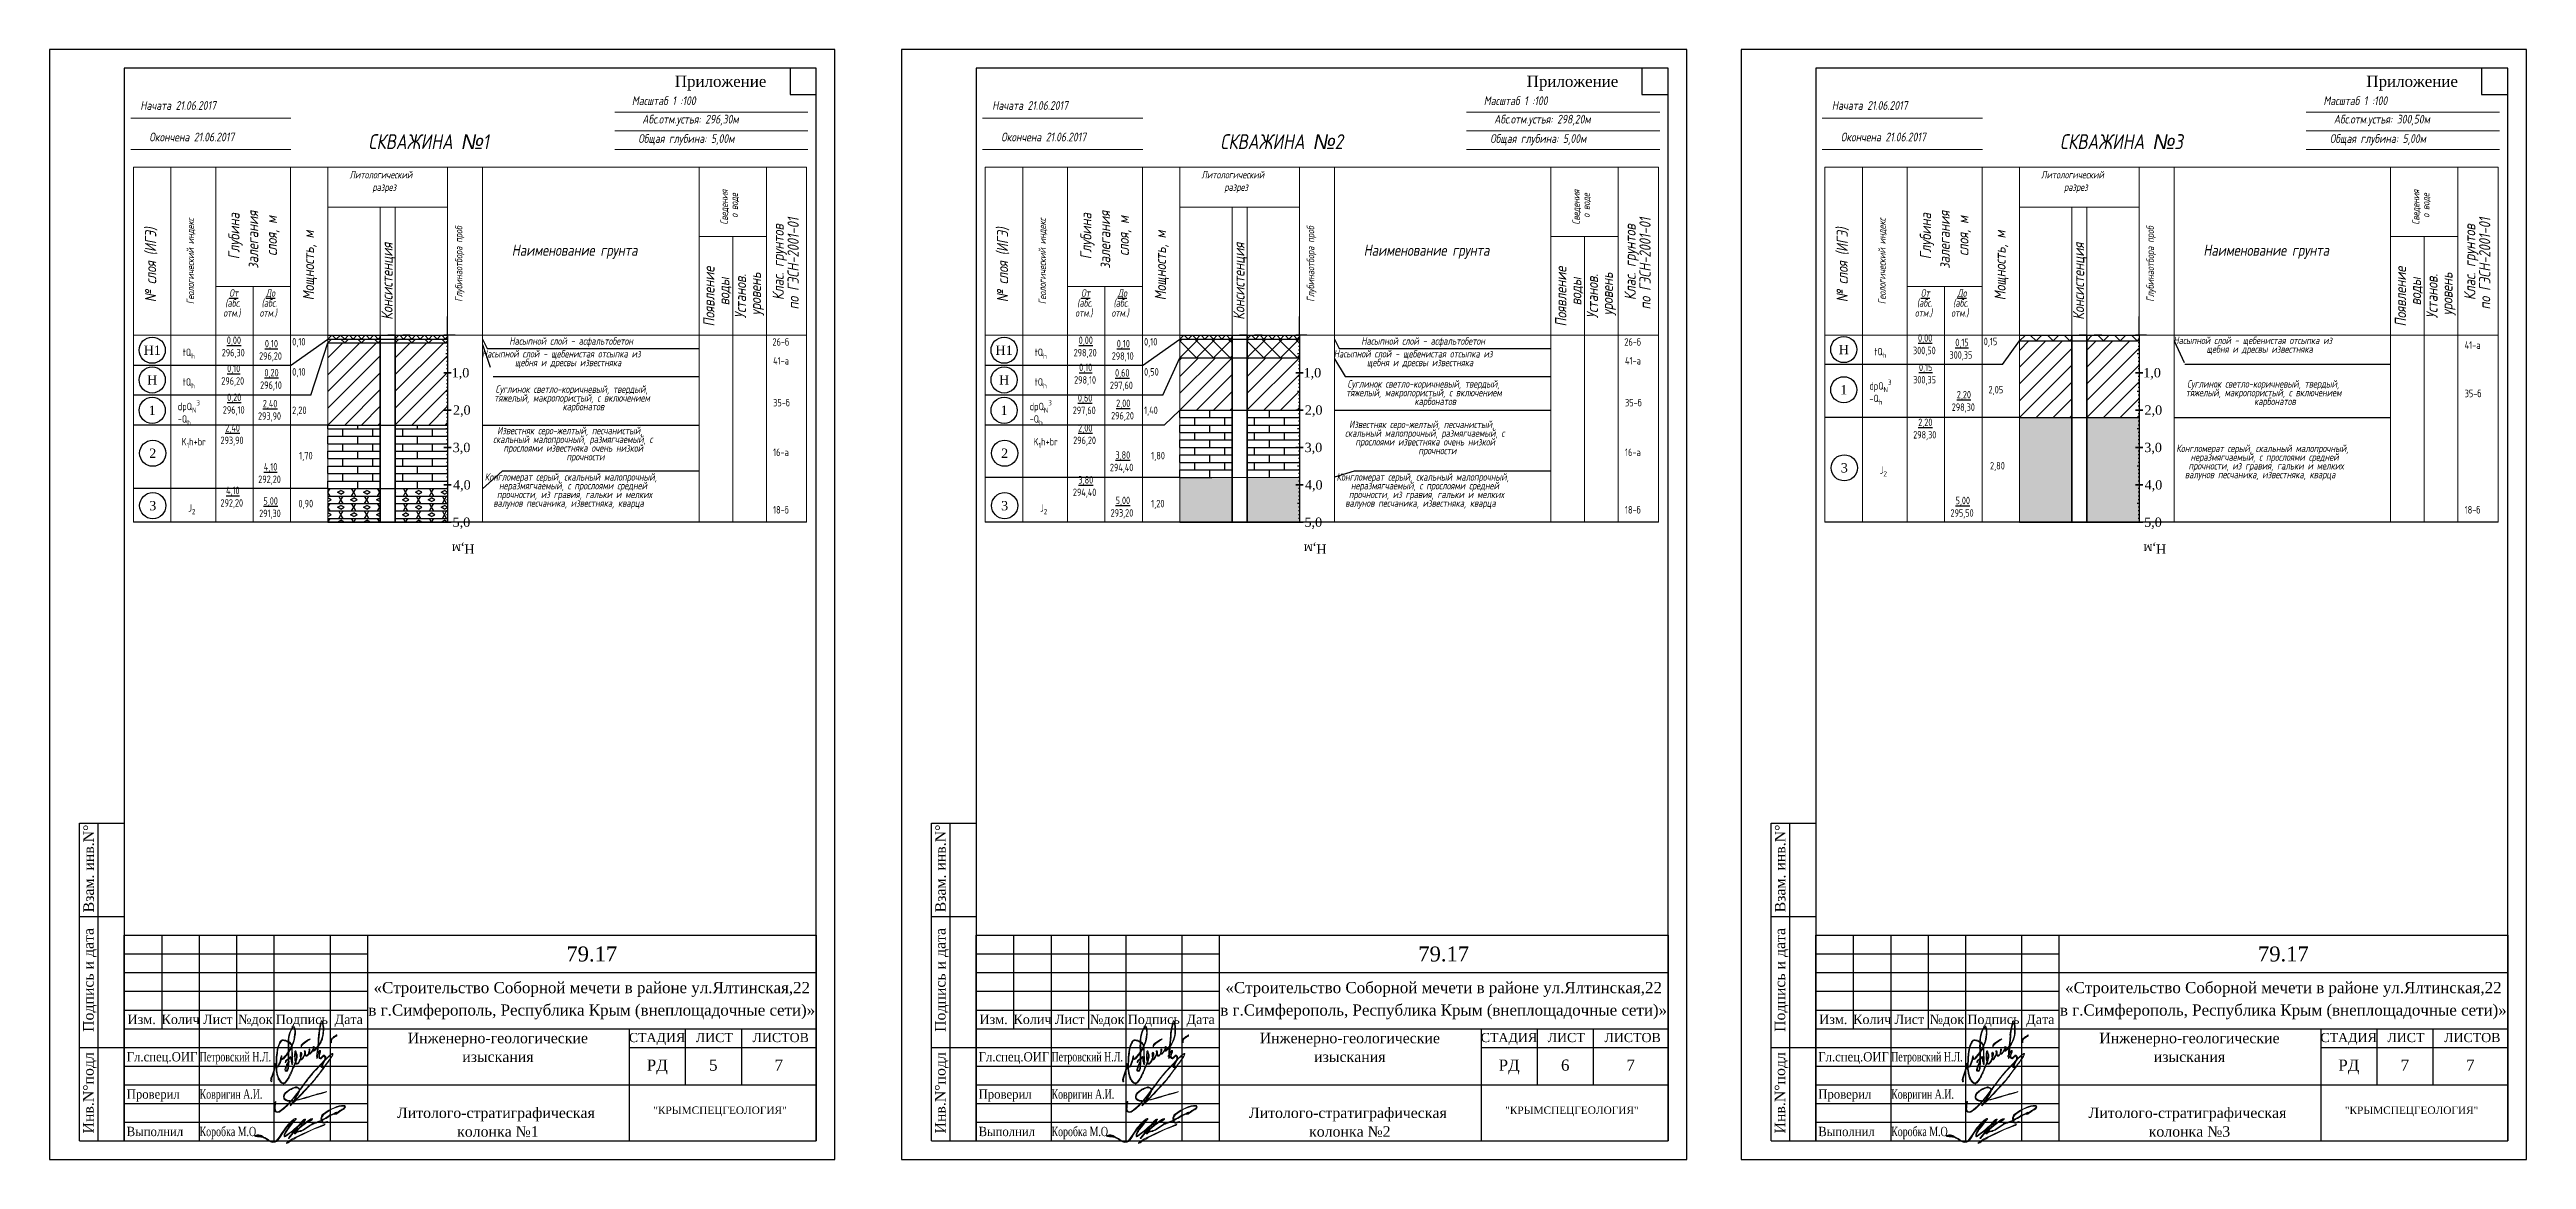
# Model space of a CAD drawing. Header units: millimetres. Extents: x 3380 to 11503, y -2610 to -1453.
# Drawn here: x 9169 to 9831, y -1750 to -1453 of the extents above; entities that cross this region are included whole.
import ezdxf
from ezdxf.enums import TextEntityAlignment as Align

# ---------------------------------------------------------------- set-up
doc = ezdxf.new("R2010")
doc.units = ezdxf.units.MM
doc.set_wipeout_variables(frame=1)
for name, pattern in [('______A_', [0]), ('Cплошная', [0]), ('DASHED', [0.75, 0.5, -0.25]), ('штриховая2', [9.525, 6.35, -3.175])]:
    doc.linetypes.add(name, pattern=pattern)
for name, color, linetype in [('ГЛ_Разрез_Ось', 7, 'Continuous'), ('ГЛ_Разрез_ОсьМетка', 7, 'Continuous'), ('ГЛ_Разрез_ОсьШкалаВ-10', 7, 'Continuous'), ('ГЛ_Разрез_СквМаска', 6, 'Continuous'), ('ГЛ_Разрез_СлоиОбозначения', 7, 'Continuous'), ('ГЛ_Штамп', 7, 'Continuous'), ('ГЛ_Штамп_РамкаВнутр', 7, 'Continuous'), ('ГЛ_Штамп_Текст', 7, 'Continuous')]:
    doc.layers.add(name, color=color, linetype=linetype)
doc.layers.add('ГЛ_Разрез_ОсьШкалаВ-1', color=6, linetype='Continuous', plot=False)
doc.layers.add('ГЛ_Штамп_РамкаВнеш', color=6, linetype='Continuous', plot=False)
doc.styles.add('GOST 2.304', font='CS_Gost2304.shx')
doc.styles.add('ГеологияРазрезОсь', font='times.ttf', dxfattribs={"height": 2.5})
doc.styles.add('ГеологияРазрезТаблица', font='times.ttf', dxfattribs={"height": 2.5})
doc.styles.add('ГеологияШтамп', font='times.ttf')

msp = doc.modelspace()

# ---------------------------------------------------------------- texts
at = {"ltscale": 100, "attachment_point": 1, "style": 'GOST 2.304'}
for s, insert, char_height, width in [('{\\H1.1667x;\\Q11;Начата 21.06.2017}', (9193.28, -1466.62), 2, 152.6786), ('\\pi65.321;{\\H1.1667x;\\Q11;Масштаб 1 :100}', (9259.4, -1465.35), 2, 152.6786), ('\\pi59.03;{\\H1.1667x;\\Q11;Абс.отм.устья: 296,30м}', (9268.47, -1470.28), 2, 152.6786), ('{\\H1.1667x;\\Q11;Начата 21.06.2017}', (9421.08, -1466.62), 2, 152.6786), ('\\pi65.321;{\\H1.1667x;\\Q11;Масштаб 1 :100}', (9487.19, -1465.35), 2, 152.6786), ('\\pi59.03;{\\H1.1667x;\\Q11;Абс.отм.устья: 298,20м}', (9496.26, -1470.28), 2, 152.6786), ('{\\H1.1667x;\\Q11;Начата 21.06.2017}', (9645.59, -1466.62), 2, 152.6786), ('\\pi65.321;{\\H1.1667x;\\Q11;Масштаб 1 :100}', (9711.71, -1465.35), 2, 152.6786), ('\\pi59.03;{\\H1.1667x;\\Q11;Абс.отм.устья: 300,50м}', (9720.78, -1470.28), 2, 152.6786), ('\\pi61.587;{\\H1.1667x;\\Q11;Окончена 21.06.2017}', (9134.11, -1475.05), 2, 152.6786), ('{\\H1.3333x;\\Q11;СКВАЖИНА \\fArial|b0|i0|c204|p34;№\\Fcs_gost2304|c204;1}', (9254.27, -1475.47), 3, 152.6786), ('\\pi60.168;{\\H1.1667x;\\Q11;Общая глубина: 5,00м}', (9266.28, -1475.47), 2, 152.6786), ('\\pi61.587;{\\H1.1667x;\\Q11;Окончена 21.06.2017}', (9361.9, -1475.05), 2, 152.6786), ('{\\H1.3333x;\\Q11;СКВАЖИНА \\fArial|b0|i0|c204|p34;№\\Fcs_gost2304|c204;2}', (9482.06, -1475.47), 3, 152.6786), ('\\pi60.168;{\\H1.1667x;\\Q11;Общая глубина: 5,00м}', (9494.07, -1475.47), 2, 152.6786), ('\\pi61.587;{\\H1.1667x;\\Q11;Окончена 21.06.2017}', (9586.42, -1475.05), 2, 152.6786), ('{\\H1.3333x;\\Q11;СКВАЖИНА \\fArial|b0|i0|c204|p34;№\\Fcs_gost2304|c204;3}', (9706.58, -1475.47), 3, 152.6786), ('\\pi60.168;{\\H1.1667x;\\Q11;Общая глубина: 5,00м}', (9718.59, -1475.47), 2, 152.6786), ('\\pi65.878;{\\Q11;Литологический\\P\\pi72.005;разрез}', (9183.36, -1485.3), 2, 152.6786), ('\\pi65.878;{\\Q11;Литологический\\P\\pi72.005;разрез}', (9411.15, -1485.3), 2, 152.6786), ('\\pi65.878;{\\Q11;Литологический\\P\\pi72.005;разрез}', (9635.67, -1485.3), 2, 152.6786), ('\\pi55.039;{\\Q11;Наименование грунта}', (9237.57, -1505.01), 3, 152.6786), ('\\pi55.039;{\\Q11;Наименование грунта}', (9465.37, -1505.01), 3, 152.6786), ('\\pi55.039;{\\Q11;Наименование грунта}', (9689.88, -1505.01), 3, 152.6786), ('\\pi2.3654;{\\H0.8x;\\W0.9;\\L0,00\\H1.25x; \\P\\pi1.0154;\\H0.8x;\\l296,30}', (9214.05, -1529.59), 2.5, 8.9607), ('\\pi2.3654;{\\H0.8x;\\W0.9;\\L0,00\\H1.25x; \\P\\pi1.0154;\\H0.8x;\\l298,20}', (9441.84, -1529.59), 2.5, 8.9607), ('\\pi2.3654;{\\H0.8x;\\W0.9;\\L0,00\\H1.25x; \\P\\pi1.0154;\\H0.8x;\\l300,50}', (9666.27, -1529.01), 2.5, 8.9607), ('0,15', (9686.2, -1529.93), 2, 8.9607), ('\\A1;tQ{\\H0.7x;\\S^ h;}', (9204.65, -1532.82), 2, 8.9607), ('\\pi2.5679;{\\H0.8x;\\W0.9;\\L0,10\\H1.25x; \\P\\pi1.0154;\\H0.8x;\\l296,20}', (9224.03, -1530.49), 2.5, 8.9607), ('0,10', (9233.89, -1530.01), 2, 8.9607), ('\\A1;26-б', (9362.31, -1530.07), 2, 8.9607), ('\\A1;41-а', (9362.49, -1535.1), 2, 8.9607), ('\\A1;tQ{\\H0.7x;\\S^ h;}', (9432.45, -1532.82), 2, 8.9607), ('\\pi2.5679;{\\H0.8x;\\W0.9;\\L0,10\\H1.25x; \\P\\pi1.2179;\\H0.8x;\\l298,10}', (9451.82, -1530.49), 2.5, 8.9607), ('0,10', (9461.68, -1530.01), 2, 8.9607), ('\\A1;26-б', (9590.1, -1530.07), 2, 8.9607), ('\\A1;41-а', (9590.28, -1535.1), 2, 8.9607), ('\\A1;tQ{\\H0.7x;\\S^ h;}', (9656.96, -1532.63), 2, 8.9607), ('\\pi2.5306;{\\H0.8x;\\W0.9;\\L0,15\\H1.25x; \\P\\pi0.97808;\\H0.8x;\\l300,35}', (9676.07, -1530.2), 2.5, 8.9607), ('\\A1;41-а', (9814.8, -1530.91), 2, 8.9607), ('\\A1;tQ{\\H0.7x;\\S^ h;}', (9204.65, -1540.77), 2, 8.9607), ('\\pi2.5679;{\\H0.8x;\\W0.9;\\L0,10\\H1.25x; \\P\\pi1.0154;\\H0.8x;\\l296,20}', (9213.93, -1537.15), 2.5, 8.9607), ('\\pi2.3654;{\\H0.8x;\\W0.9;\\L0,20\\H1.25x; \\P\\pi1.2179;\\H0.8x;\\l296,10}', (9224.11, -1538.28), 2.5, 8.9607), ('0,10', (9233.89, -1538.06), 2, 8.9607), ('\\A1;tQ{\\H0.7x;\\S^ h;}', (9432.45, -1540.77), 2, 8.9607), ('\\pi2.5679;{\\H0.8x;\\W0.9;\\L0,10\\H1.25x; \\P\\pi1.2179;\\H0.8x;\\l298,10}', (9441.76, -1536.88), 2.5, 8.9607), ('\\pi2.3654;{\\H0.8x;\\W0.9;\\L0,60\\H1.25x; \\P\\pi0.99286;\\H0.8x;\\l297,60}', (9451.56, -1538.33), 2.5, 8.9607), ('0,50', (9461.68, -1538.06), 2, 8.9607), ('\\pi2.5306;{\\H0.8x;\\W0.9;\\L0,15\\H1.25x; \\P\\pi0.97808;\\H0.8x;\\l300,35}', (9666.36, -1536.84), 2.5, 8.9607), ('2,05', (9687.47, -1542.83), 2, 8.9607), ('\\pi2.3654;{\\H0.8x;\\W0.9;\\L0,20\\H1.25x; \\P\\pi1.2179;\\H0.8x;\\l296,10}', (9214.14, -1544.9), 2.5, 8.9607), ('\\pi2.2979;{\\H0.8x;\\W0.9;\\L2,40\\H1.25x; \\P\\pi1.0154;\\H0.8x;\\l293,90}', (9223.74, -1546.55), 2.5, 8.9607), ('2,20', (9233.89, -1548.33), 2, 8.9607), ('\\A1;35-б', (9362.49, -1546.3), 2, 8.9607), ('\\pi2.3654;{\\H0.8x;\\W0.9;\\L0,60\\H1.25x; \\P\\pi0.99286;\\H0.8x;\\l297,60}', (9441.62, -1545.02), 2.5, 8.9607), ('\\pi2.3654;{\\H0.8x;\\W0.9;\\L2,00\\H1.25x; \\P\\pi1.0154;\\H0.8x;\\l296,20}', (9451.85, -1546.46), 2.5, 8.9607), ('1,40', (9461.68, -1548.33), 2, 8.9607), ('\\A1;35-б', (9590.28, -1546.3), 2, 8.9607), ('\\pi2.3654;{\\H0.8x;\\W0.9;\\L2,20 \\P\\pi1.0154;\\l298,30}', (9676.64, -1544.16), 2.5, 8.9607), ('\\A1;35-б', (9814.8, -1543.85), 2, 8.9607), ('\\pi2.2979;{\\H0.8x;\\W0.9;\\L2,40\\H1.25x; \\P\\pi1.0154;\\H0.8x;\\l293,90}', (9213.72, -1553.05), 2.5, 8.9607), ('\\pi2.3654;{\\H0.8x;\\W0.9;\\L2,00\\H1.25x; \\P\\pi1.0154;\\H0.8x;\\l296,20}', (9441.71, -1553.05), 2.5, 8.9607), ('\\pi2.3654;{\\H0.8x;\\W0.9;\\L2,20 \\P\\pi1.0154;\\l298,30}', (9666.33, -1551.56), 2.5, 8.9607), ('\\A1; K{\\H0.7x;\\S^ 1;}h+br', (9203.31, -1556.75), 2, 8.9607), ('\\pi2.3304;1,70', (9233.44, -1560.47), 2, 8.9607), ('\\A1;16-а', (9362.49, -1559.57), 2, 8.9607), ('\\A1; K{\\H0.7x;\\S^ 1;}h+br', (9431.1, -1556.75), 2, 8.9607), ('\\pi2.3654;{\\H0.8x;\\W0.9;\\L3,80\\H1.25x; \\P\\pi0.88036;\\H0.8x;\\l294,40}', (9451.67, -1560.31), 2.5, 8.9607), ('\\pi2.3554;1,80', (9461.23, -1560.47), 2, 8.9607), ('\\A1;16-а', (9590.28, -1559.57), 2, 8.9607), ('\\pi2.5004;{\\H0.8x;\\W0.9;\\L4,10\\H1.25x; \\P\\pi1.0154;\\H0.8x;\\l292,20}', (9223.81, -1563.47), 2.5, 8.9607), ('\\pi2.3654;{\\H0.8x;\\W0.9;\\L3,80\\H1.25x; \\P\\pi0.88036;\\H0.8x;\\l294,40}', (9441.78, -1566.95), 2.5, 8.9607), ('\\A1; \\PJ{\\H0.7x;\\S^ 2;}', (9658.41, -1561.02), 2, 8.9607), ('\\pi2.1304;2,80', (9685.75, -1563.18), 2, 8.9607), ('\\A1; \\PJ{\\H0.7x;\\S^ 2;}', (9206.1, -1571.14), 2, 8.9607), ('\\pi2.5004;{\\H0.8x;\\W0.9;\\L4,10\\H1.25x; \\P\\pi1.0154;\\H0.8x;\\l292,20}', (9213.71, -1569.79), 2.5, 8.9607), ('\\pi2.3654;{\\H0.8x;\\W0.9;\\L5,00\\H1.25x; \\P\\pi1.2179;\\H0.8x;\\l291,30}', (9223.84, -1572.6), 2.5, 8.9607), ('\\pi2.1304;0,90', (9233.44, -1573.3), 2, 8.9607), ('\\A1;18-б', (9362.49, -1574.98), 2, 8.9607), ('\\A1; \\PJ{\\H0.7x;\\S^ 2;}', (9433.89, -1571.14), 2, 8.9607), ('\\pi2.3654;{\\H0.8x;\\W0.9;\\L5,00\\H1.25x; \\P\\pi1.0154;\\H0.8x;\\l293,20}', (9451.72, -1572.46), 2.5, 8.9607), ('\\pi2.3554;1,20', (9461.23, -1573.3), 2, 8.9607), ('\\A1;18-б', (9590.28, -1574.98), 2, 8.9607), ('\\pi2.3654;{\\H0.8x;\\W0.9;\\L5,00\\H1.25x; \\P\\pi1.0154;\\H0.8x;\\l295,50}', (9676.3, -1572.48), 2.5, 8.9607), ('\\A1;18-б', (9814.8, -1574.98), 2, 8.9607)]:
    msp.add_mtext(s, dxfattribs=dict(at, insert=insert, char_height=char_height, width=width))
at = {"ltscale": 100, "width": 55.3929, "attachment_point": 1, "rotation": 90, "line_spacing_factor": 0.8, "style": 'GOST 2.304'}
for s, insert, char_height in [('\\pi21.897;{\\Q11;Сведения\\P\\pi23.76;о воде}', (9348.4, -1521.55), 2), ('\\pi21.897;{\\Q11;Сведения\\P\\pi23.76;о воде}', (9576.19, -1521.55), 2), ('\\pi21.897;{\\Q11;Сведения\\P\\pi23.76;о воде}', (9800.71, -1521.55), 2), ('\\pi14.205;{\\Q11;Клас. грунтов \\P\\pi11.692;по ГЭСН-2001-01}', (9362.34, -1534.05), 3), ('\\pi14.205;{\\Q11;Клас. грунтов \\P\\pi11.692;по ГЭСН-2001-01}', (9590.13, -1534.05), 3), ('\\pi14.205;{\\Q11;Клас. грунтов \\P\\pi11.692;по ГЭСН-2001-01}', (9814.65, -1534.05), 3), ('\\pi17.705;{\\Q11;Появление\\P\\pi23.355;воды}', (9343.82, -1544.62), 3), ('\\pi19.506;{\\Q11;Установ.\\P\\pi20.307;уровень}', (9352.25, -1544.26), 3), ('\\pi17.705;{\\Q11;Появление\\P\\pi23.355;воды}', (9571.62, -1544.62), 3), ('\\pi19.506;{\\Q11;Установ.\\P\\pi20.307;уровень}', (9580.05, -1544.26), 3), ('\\pi17.705;{\\Q11;Появление\\P\\pi23.355;воды}', (9796.13, -1544.62), 3), ('\\pi19.506;{\\Q11;Установ.\\P\\pi20.307;уровень}', (9804.56, -1544.26), 3)]:
    msp.add_mtext(s, dxfattribs=dict(at, insert=insert, char_height=char_height))
at = {"ltscale": 100, "width": 55.3929, "attachment_point": 1, "rotation": 90, "style": 'GOST 2.304'}
for s, insert, char_height in [('\\pi20.196;{\\Q11;Глубина \\P\\pi17.674;залегания \\P\\pi21.105;слоя, м}', (9216.82, -1529.12), 3), ('\\pi20.196;{\\Q11;Глубина \\P\\pi17.674;залегания \\P\\pi21.105;слоя, м}', (9444.62, -1529.12), 3), ('\\pi20.196;{\\Q11;Глубина \\P\\pi17.674;залегания \\P\\pi21.105;слоя, м}', (9669.13, -1529.12), 3), ('\\pi15.561;{\\Q11;№ слоя (ИГЭ)}', (9194.54, -1535.97), 3), ('\\pi13.535;{\\Q11;Геологический индекс}', (9205.68, -1534.47), 2), ('\\pi15.642;{\\Q11;Мощность, м}', (9236.75, -1535.55), 3), ('\\pi14.402;{\\Q11;Глубинаотбора проб}', (9277.4, -1534.69), 2), ('\\pi15.561;{\\Q11;№ слоя (ИГЭ)}', (9422.33, -1535.97), 3), ('\\pi13.535;{\\Q11;Геологический индекс}', (9433.47, -1534.47), 2), ('\\pi15.642;{\\Q11;Мощность, м}', (9464.55, -1535.55), 3), ('\\pi14.402;{\\Q11;Глубинаотбора проб}', (9505.19, -1534.69), 2), ('\\pi15.561;{\\Q11;№ слоя (ИГЭ)}', (9646.85, -1535.97), 3), ('\\pi13.535;{\\Q11;Геологический индекс}', (9657.99, -1534.47), 2), ('\\pi15.642;{\\Q11;Мощность, м}', (9689.06, -1535.55), 3), ('\\pi14.402;{\\Q11;Глубинаотбора проб}', (9729.71, -1534.69), 2), ('\\pi14.142;{\\Q11;Консистенция}', (9257.75, -1539.28), 3), ('\\pi14.142;{\\Q11;Консистенция}', (9485.55, -1539.28), 3), ('\\pi14.142;{\\Q11;Консистенция}', (9710.06, -1539.28), 3)]:
    msp.add_mtext(s, dxfattribs=dict(at, insert=insert, char_height=char_height))
at = {"ltscale": 100, "char_height": 2, "attachment_point": 1, "style": 'GOST 2.304'}
for s, insert, width, line_spacing_factor in [('\\pi74.72;{\\Q11;\\LОт\\P\\pi73.659;\\l(абс.\\P\\pi73.124;отм.)}', (9142.35, -1516.95), 152.6786, 0.8), ('\\pi74.784;{\\Q11;\\LДо\\P\\pi73.659;\\l(абс.\\P\\pi73.124;отм.)}', (9152.06, -1516.95), 152.6786, 0.8), ('\\pi74.72;{\\Q11;\\LОт\\P\\pi73.659;\\l(абс.\\P\\pi73.124;отм.)}', (9370.14, -1516.95), 152.6786, 0.8), ('\\pi74.784;{\\Q11;\\LДо\\P\\pi73.659;\\l(абс.\\P\\pi73.124;отм.)}', (9379.85, -1516.95), 152.6786, 0.8), ('\\pi74.72;{\\Q11;\\LОт\\P\\pi73.659;\\l(абс.\\P\\pi73.124;отм.)}', (9594.66, -1516.95), 152.6786, 0.8), ('\\pi74.784;{\\Q11;\\LДо\\P\\pi73.659;\\l(абс.\\P\\pi73.124;отм.)}', (9604.37, -1516.95), 152.6786, 0.8), ('\\pi7.8765;{\\Q11;Насыпной слой - асфальтобетон }', (9284.08, -1529.8), 58.125, 0.7), ('\\pi7.8765;{\\Q11;Насыпной слой - асфальтобетон }', (9511.88, -1529.8), 58.125, 0.7), ('\\pi4.1841;{\\Q11;Насыпной слой - щебенистая отсыпка из \\P\\pi13.062;щебня и дресвы известняка}', (9732.72, -1529.63), 61.5404, 0.7), ('\\pi4.1841;{\\Q11;Насыпной слой - щебенистая отсыпка из \\P\\pi13.062;щебня и дресвы известняка}', (9280.41, -1533.22), 61.5404, 0.7), ('\\pi4.1841;{\\Q11;Насыпной слой - щебенистая отсыпка из \\P\\pi13.062;щебня и дресвы известняка}', (9508.21, -1533.22), 61.5404, 0.7), ('\\pi3.4896;{\\Q11;Суглинок светло-коричневый, твердый, \\P\\pi3.1515;тяжелый, макропористый, с включением \\P\\pi21.419;карбонатов }', (9284.79, -1542.69), 58.125, 0.7), ('\\pi3.4896;{\\Q11;Суглинок светло-коричневый, твердый, \\P\\pi3.1515;тяжелый, макропористый, с включением \\P\\pi21.419;карбонатов }', (9512.58, -1541.27), 58.125, 0.7), ('\\pi3.4896;{\\Q11;Суглинок светло-коричневый, твердый, \\P\\pi3.1515;тяжелый, макропористый, с включением \\P\\pi21.419;карбонатов }', (9737.1, -1541.27), 58.125, 0.7), ('\\pi3.914;{\\Q11;Известняк серо-желтый, песчанистый, \\P\\pi2.8297;скальный малопрочный, размягчаемый, с \\P\\pi5.6127;прослоями известняка очень низкой \\P\\pi22.463;прочности}', (9284.79, -1553.76), 58.2475, 0.7), ('\\pi3.914;{\\Q11;Известняк серо-желтый, песчанистый, \\P\\pi2.8297;скальный малопрочный, размягчаемый, с \\P\\pi5.6127;прослоями известняка очень низкой \\P\\pi22.463;прочности}', (9512.58, -1552.11), 58.2475, 0.7), ('\\pi0.58902;{\\Q11;Конгломерат серый, скальный малопрочный, \\P\\pi4.4127;неразмягчаемый, с прослоями средней \\P\\pi3.8627;прочности, из гравия, гальки и мелких \\P\\pi2.8908;валунов песчаника, известняка, кварца}', (9737.1, -1558.53), 58.2475, 0.7), ('\\pi0.58902;{\\Q11;Конгломерат серый, скальный малопрочный, \\P\\pi4.4127;неразмягчаемый, с прослоями средней \\P\\pi3.8627;прочности, из гравия, гальки и мелких \\P\\pi2.8908;валунов песчаника, известняка, кварца}', (9284.79, -1566.17), 58.2475, 0.7), ('\\pi0.58902;{\\Q11;Конгломерат серый, скальный малопрочный, \\P\\pi4.4127;неразмягчаемый, с прослоями средней \\P\\pi3.8627;прочности, из гравия, гальки и мелких \\P\\pi2.8908;валунов песчаника, известняка, кварца}', (9512.58, -1566.17), 58.2475, 0.7)]:
    msp.add_mtext(s, dxfattribs=dict(at, insert=insert, width=width, line_spacing_factor=line_spacing_factor))

# ---------------------------------------------------------------- blocks, each defined once
blk = doc.blocks.new('*U8')
at = {"layer": 'ГЛ_Штамп'}
for q in [(20, 60), (20, 45), (20, 20)]:
    blk.add_line((20, 5), q, dxfattribs=at)
at = {"layer": 'ГЛ_Штамп_РамкаВнеш'}
blk.add_lwpolyline([(0, 0), (210, 0), (210, 297), (0, 297)], close=True, dxfattribs=at)
at = {"layer": 'ГЛ_Штамп_РамкаВнутр', "lineweight": -2}
for p, q in [((8, 5), (8, 90)), ((8, 90), (20, 90)), ((13, 5), (13, 90)), ((8, 65), (20, 65)), ((8, 30), (20, 30)), ((8, 5), (20, 5))]:
    blk.add_line(p, q, dxfattribs=at)
at = {"layer": 'ГЛ_Штамп_РамкаВнутр'}
for points in [[(20, 5), (205, 5), (205, 292), (20, 292)], [(198, 285), (205, 285), (205, 292), (198, 292)]]:
    blk.add_lwpolyline(points, close=True, dxfattribs=at)
at = {"layer": 'ГЛ_Штамп_Текст', "style": 'ГеологияШтамп'}
for s, p in [('Взам. инв.N%%d', (10.46, 77.87)), ('Подпись и дата', (10.39, 48.04)), ('Инв.N%%dподл', (10.39, 17.84))]:
    blk.add_text(s, height=2.8, rotation=90, dxfattribs=at).set_placement(p, align=Align.MIDDLE_CENTER)
at = {"layer": 'ГЛ_Штамп_Текст', "style": 'ГеологияШтамп', "flags": 8}
for tag, p in [('Приложение', (191.67, 288.5)), ('Лист', (205, 288.5))]:
    blk.add_attdef(tag, text='', height=3, dxfattribs=at).set_placement(p, align=Align.MIDDLE_RIGHT)
blk = doc.blocks.new('*U33')
at = {"layer": 'ГЛ_Разрез_Ось'}
for q in [(0, 55), (0, 0)]:
    blk.add_line((0, 5), q, dxfattribs=at)
blk.add_lwpolyline([(0, 55, 0, 0, 0), (0, 57, 1, 0, 0), (0, 60, 0, 0, 0)], format="xyseb", dxfattribs=at)
at = {"layer": 'ГЛ_Разрез_ОсьШкалаВ-1'}
for p, q in [((0, 54), (0.25, 54)), ((0, 53), (0.25, 53)), ((0, 52), (0.25, 52)), ((0, 51), (0.25, 51)), ((0, 50), (0.5, 50)), ((0, 49), (0.25, 49)), ((0, 48), (0.25, 48)), ((0, 47), (0.25, 47)), ((0, 46), (0.25, 46)), ((0, 44), (0.25, 44)), ((0, 43), (0.25, 43)), ((0, 42), (0.25, 42)), ((0, 41), (0.25, 41)), ((0, 40), (0.5, 40)), ((0, 39), (0.25, 39)), ((0, 38), (0.25, 38)), ((0, 37), (0.25, 37)), ((0, 36), (0.25, 36)), ((0, 34), (0.25, 34)), ((0, 33), (0.25, 33)), ((0, 32), (0.25, 32)), ((0, 31), (0.25, 31)), ((0, 30), (0.5, 30)), ((0, 29), (0.25, 29)), ((0, 28), (0.25, 28)), ((0, 27), (0.25, 27)), ((0, 26), (0.25, 26)), ((0, 24), (0.25, 24)), ((0, 23), (0.25, 23)), ((0, 22), (0.25, 22)), ((0, 21), (0.25, 21)), ((0, 20), (0.5, 20)), ((0, 19), (0.25, 19)), ((0, 18), (0.25, 18)), ((0, 17), (0.25, 17)), ((0, 16), (0.25, 16)), ((0, 14), (0.25, 14)), ((0, 13), (0.25, 13)), ((0, 12), (0.25, 12)), ((0, 11), (0.25, 11)), ((0, 10), (0.5, 10)), ((0, 9), (0.25, 9)), ((0, 8), (0.25, 8)), ((0, 7), (0.25, 7)), ((0, 6), (0.25, 6))]:
    blk.add_line(p, q, dxfattribs=at)
at = {"layer": 'ГЛ_Разрез_ОсьШкалаВ-10'}
for p, q in [((-1, 55), (1, 55)), ((-1, 45), (1, 45)), ((-1, 35), (1, 35)), ((-1, 25), (1, 25)), ((-1, 15), (1, 15)), ((-1, 5), (1, 5))]:
    blk.add_line(p, q, dxfattribs=at)
at = {"style": 'ГеологияРазрезТаблица'}
blk.add_text('Н,м', height=2.5, dxfattribs=at).set_placement((-1.16, 60.22), align=Align.BOTTOM_RIGHT)
blk = doc.blocks.new('*U34')
at = {"layer": 'ГЛ_Разрез_Ось'}
blk.add_line((-1, 0), (1, 0), dxfattribs=at)
at = {"layer": 'ГЛ_Разрез_ОсьМетка', "style": 'ГеологияРазрезТаблица'}
blk.add_attdef('ОТМЕТКА', text='', height=2.5, dxfattribs=at).set_placement((7.96, 0), align=Align.MIDDLE_RIGHT)
blk = doc.blocks.new('ГЛ_форма3')
at = {"layer": 'ГЛ_Штамп'}
for p, q in [((-185, 0), (-185, 55)), ((-185, 55), (0, 55)), ((-175, 55), (-175, 30)), ((-165, 55), (-165, 0)), ((-155, 55), (-155, 30)), ((-145, 55), (-145, 0)), ((-130, 55), (-130, 0)), ((-120, 55), (-120, 0)), ((0, 55), (0, 0)), ((-185, 50), (-120, 50)), ((-185, 45), (-120, 45)), ((-185, 40), (-120, 40)), ((-120, 45), (0, 45)), ((-185, 35), (-120, 35)), ((-185, 30), (0, 30)), ((-50, 30), (-50, 0)), ((-35, 30), (-35, 15)), ((-20, 30), (-20, 15)), ((-185, 25), (-120, 25)), ((-185, 20), (-120, 20)), ((-50, 25), (0, 25)), ((-185, 15), (-120, 15)), ((-120, 15), (-50, 15)), ((-50, 15), (0, 15)), ((-185, 10), (-120, 10)), ((-185, 5), (-120, 5)), ((-185, 0), (0, 0))]:
    blk.add_line(p, q, dxfattribs=at)
at = {"layer": 'ГЛ_Штамп_Текст', "style": 'ГеологияШтамп'}
for s, height, p in [('Изм.', 2.5, (-180.36, 32.5)), ('Колич', 2.5, (-169.96, 32.5)), ('Лист', 2.5, (-159.99, 32.5)), ('Подпись', 2.5, (-137.54, 32.5)), ('Дата', 2.5, (-125, 32.5)), ('СТАДИЯ', 2.45, (-42.56, 27.64)), ('ЛИСТ', 2.45, (-27.24, 27.64)), ('ЛИСТОВ', 2.45, (-9.49, 27.64))]:
    blk.add_text(s, height=height, dxfattribs=at).set_placement(p, align=Align.MIDDLE_CENTER)
at = {"layer": 'ГЛ_Штамп_Текст', "style": 'ГеологияШтамп', "oblique": 0.8}
blk.add_text('№док', height=2.5, dxfattribs=at).set_placement((-149.99, 32.5), align=Align.MIDDLE_CENTER)
at = {"layer": 'ГЛ_Штамп_Текст', "style": 'ГеологияШтамп'}
blk.add_text('"КРЫМСПЕЦГЕОЛОГИЯ"', height=2, dxfattribs=at).set_placement((-25.72, 7.18), align=Align.CENTER)
at = {"layer": 'ГЛ_Штамп_Текст', "style": 'ГеологияШтамп', "flags": 8}
for tag, height, p in [('Проект', 4, (-60, 50)), ('НаимПроекта1', 3, (-60, 41)), ('НаимПроекта2', 3, (-60, 35)), ('Альбом1', 2.8, (-85.11, 27.5)), ('Альбом2', 2.8, (-85.11, 22.5)), ('СТ', 3, (-42.5, 20.25)), ('Лист', 3, (-27.5, 20.25)), ('Лис-в', 3, (-10, 20.25)), ('НаимЛист1', 2.8, (-85.11, 12.5)), ('Альбом3', 2.8, (-85.11, 17.5)), ('НаимЛист2', 2.8, (-85.11, 7.5)), ('НаимЛист3', 2.8, (-85.11, 2.5))]:
    blk.add_attdef(tag, text='', height=height, dxfattribs=at).set_placement(p, align=Align.MIDDLE_CENTER)
at = {"layer": 'ГЛ_Штамп_Текст', "style": 'ГеологияШтамп', "width": 0.9, "flags": 8}
for tag, p in [('Надпись1', (-184.36, 22.5)), ('ФИО_1', (-164.87, 22.5)), ('Надпись2', (-184.36, 17.5)), ('Надпись3', (-184.36, 12.5)), ('ФИО_2', (-164.87, 17.5)), ('ФИО_3', (-164.87, 12.5)), ('Надпись4', (-184.36, 7.5)), ('ФИО_4', (-164.87, 7.5)), ('Надпись5', (-184.36, 2.5)), ('ФИО_5', (-164.87, 2.5))]:
    blk.add_attdef(tag, text='', height=2.5, dxfattribs=at).set_placement(p, align=Align.MIDDLE_LEFT)
blk = doc.blocks.new('ГЛ_Разрез_СлоиОбозначения')
blk.add_wipeout([(3.75, 0), (3.61, 1.08), (3.1, 2.14), (2.3, 2.99), (1.45, 3.48), (0.58, 3.71), (0, 3.75), (-0.58, 3.71), (-1.45, 3.48), (-2.3, 2.99), (-3.1, 2.14), (-3.61, 1.08), (-3.75, 0), (-3.61, -1.08), (-3.1, -2.14), (-2.3, -2.99), (-1.45, -3.48), (-0.58, -3.71), (0, -3.75), (0.58, -3.71), (1.45, -3.48), (2.3, -2.99), (3.1, -2.14), (3.61, -1.08)]).dxf.layer = 'ГЛ_Разрез_СквМаска'
at = {"layer": 'ГЛ_Разрез_СлоиОбозначения'}
blk.add_circle((0, 0), 3.5, dxfattribs=at)
at = {"layer": 'ГЛ_Разрез_СлоиОбозначения', "style": 'ГеологияРазрезОсь'}
blk.add_attdef('НОМЕР', text='', height=2.5, dxfattribs=at).set_placement((0, 0), align=Align.MIDDLE_CENTER)

# ---------------------------------------------------------------- hatches: boundary and pattern name
at = {"linetype": 'DASHED'}
h = msp.add_hatch(dxfattribs=at)
h.set_pattern_fill('ANSI37', color=256, scale=0.5)
h.set_pattern_definition([(45, (9243.4427, -1530.286), (-1.12253, 1.12253), []), (135, (9243.4427, -1530.286), (-1.12253, -1.12253), [])])
h.paths.add_polyline_path([(9257.44, -1529.28), (9243.44, -1529.29), (9243.44, -1530.29), (9257.44, -1530.28)])
h.paths.add_polyline_path([(9275.44, -1529.28), (9261.44, -1529.28), (9261.44, -1530.28), (9275.44, -1530.28)])
h = msp.add_hatch(dxfattribs=at)
h.set_pattern_fill('ANSI37', color=256, scale=0.5)
h.set_pattern_definition([(45, (9471.2346, -1530.286), (-1.12253, 1.12253), []), (135, (9471.2346, -1530.286), (-1.12253, -1.12253), [])])
h.paths.add_polyline_path([(9485.23, -1529.28), (9471.23, -1529.29), (9471.23, -1530.29), (9485.23, -1530.28)])
h.paths.add_polyline_path([(9503.23, -1529.28), (9489.23, -1529.28), (9489.23, -1530.28), (9503.23, -1530.28)])
h = msp.add_hatch(dxfattribs=at)
h.set_pattern_fill('ANSI37', color=256)
h.set_pattern_definition([(45, (9695.752, -1530.7924), (-2.24506, 2.24506), []), (135, (9695.752, -1530.7924), (-2.24506, -2.24506), [])])
h.paths.add_polyline_path([(9709.75, -1529.28), (9695.75, -1529.29), (9695.75, -1530.79), (9709.75, -1530.79)])
h.paths.add_polyline_path([(9727.75, -1529.28), (9713.75, -1529.28), (9713.75, -1530.79), (9727.75, -1530.79)])
h = msp.add_hatch(dxfattribs=at)
h.set_pattern_fill('ANSI37', color=256)
h.set_pattern_definition([(45, (9243.4427, -1531.286), (-2.24506, 2.24506), []), (135, (9243.4427, -1531.286), (-2.24506, -2.24506), [])])
h.paths.add_polyline_path([(9257.44, -1530.28), (9243.44, -1530.29), (9243.44, -1531.29), (9257.44, -1531.28)])
h.paths.add_polyline_path([(9275.44, -1530.28), (9261.44, -1530.28), (9261.44, -1531.28), (9275.44, -1531.28)])
h = msp.add_hatch(dxfattribs=at)
h.set_pattern_fill('ANSI31', color=256)
h.set_pattern_definition([(45, (9243.4427, -1553.286), (-2.24506, 2.24506), [])])
h.paths.add_polyline_path([(9257.44, -1531.28), (9243.44, -1531.29), (9243.44, -1553.29), (9257.44, -1553.28)])
h.paths.add_polyline_path([(9275.44, -1531.28), (9261.44, -1531.28), (9261.44, -1553.28), (9275.44, -1553.28)])
h = msp.add_hatch(dxfattribs=at)
h.set_pattern_fill('ANSI37', color=256)
h.set_pattern_definition([(45, (9471.2346, -1535.286), (-2.24506, 2.24506), []), (135, (9471.2346, -1535.286), (-2.24506, -2.24506), [])])
h.paths.add_polyline_path([(9485.23, -1530.28), (9471.23, -1530.29), (9471.23, -1535.29), (9485.23, -1535.28)])
h.paths.add_polyline_path([(9503.23, -1530.28), (9489.23, -1530.28), (9489.23, -1535.28), (9503.23, -1535.28)])
h = msp.add_hatch(dxfattribs=at)
h.set_pattern_fill('ANSI31', color=256)
h.set_pattern_definition([(45, (9471.2346, -1549.286), (-2.24506, 2.24506), [])])
h.paths.add_polyline_path([(9485.23, -1535.28), (9471.23, -1535.29), (9471.23, -1549.29), (9485.23, -1549.28)])
h.paths.add_polyline_path([(9503.23, -1535.28), (9489.23, -1535.28), (9489.23, -1549.28), (9503.23, -1549.28)])
h = msp.add_hatch(dxfattribs=at)
h.set_pattern_fill('ANSI31', color=256)
h.set_pattern_definition([(45, (9695.752, -1551.286), (-2.24506, 2.24506), [])])
h.paths.add_polyline_path([(9709.75, -1530.79), (9695.75, -1530.79), (9695.75, -1530.79), (9695.75, -1551.29), (9709.75, -1551.28)])
h.paths.add_polyline_path([(9727.75, -1530.79), (9713.75, -1530.79), (9713.75, -1551.28), (9727.75, -1551.28)])
h = msp.add_hatch(dxfattribs=at)
h.set_pattern_fill('IZVEST', color=256, scale=10, pattern_type=2)
h.set_pattern_definition([(0, (9471.2346, -1567.286), (0, 2), []), (90, (9471.2346, -1567.286), (-4, 2), [2, -2])])
h.paths.add_polyline_path([(9485.23, -1549.28), (9471.23, -1549.29), (9471.23, -1567.29), (9485.23, -1567.28)])
h.paths.add_polyline_path([(9503.23, -1549.28), (9489.23, -1549.28), (9489.23, -1567.28), (9503.23, -1567.28)])
h = msp.add_hatch(dxfattribs=at)
h.set_pattern_fill('IZVEST', color=256, scale=10, pattern_type=2)
h.set_pattern_definition([(0, (9243.4427, -1570.286), (0, 2), []), (90, (9243.4427, -1570.286), (-4, 2), [2, -2])])
h.paths.add_polyline_path([(9257.44, -1553.28), (9243.44, -1553.29), (9243.44, -1570.29), (9257.44, -1570.28)])
h.paths.add_polyline_path([(9275.44, -1553.28), (9261.44, -1553.28), (9261.44, -1570.28), (9275.44, -1570.28)])
h = msp.add_hatch(dxfattribs=at)
h.set_pattern_fill('KONGLOM', color=256, scale=10, pattern_type=2)
h.set_pattern_definition([(0, (9471.2346, -1578.2826), (0, 2), []), (60, (9471.2346, -1579.2826), (-8e-07, 3.999999), [1.1547, -4.6188, 1.1547]), (120, (9471.2346, -1579.2826), (-3.464101, 1.999999), [1.1547, -4.6188, 1.1547]), (30, (9473.8326, -1579.2826), (8e-07, 4), [1, -3]), (30, (9475.5647, -1579.2826), (8e-07, 4), [-3, 1]), (150, (9473.8326, -1579.2826), (-3.4641, -2), [-3, 1]), (150, (9475.5647, -1579.2826), (-3.4641, -2), [1, -3])])
h.paths.add_polyline_path([(9485.23, -1567.28), (9471.23, -1567.29), (9471.23, -1579.28), (9485.23, -1579.28)])
h.paths.add_polyline_path([(9503.23, -1567.28), (9489.23, -1567.28), (9489.23, -1579.28), (9503.23, -1579.28)])
h.paths.add_polyline_path([(9709.75, -1551.28), (9695.75, -1551.29), (9695.75, -1579.28), (9709.75, -1579.28)])
h.paths.add_polyline_path([(9727.75, -1551.28), (9713.75, -1551.28), (9713.75, -1579.28), (9727.75, -1579.28)])
h = msp.add_hatch(dxfattribs=at)
h.set_pattern_fill('KONGLOM', color=256, scale=10, pattern_type=2)
h.set_pattern_definition([(0, (9243.4427, -1578.2826), (0, 2), []), (60, (9243.4427, -1579.2826), (-8e-07, 4), [1.1547, -4.6188, 1.1547]), (120, (9243.4427, -1579.2826), (-3.4641, 2), [1.1547, -4.6188, 1.1547]), (30, (9246.0407, -1579.2826), (8e-07, 4), [1, -3]), (30, (9247.773, -1579.2826), (8e-07, 4), [-3, 1]), (150, (9246.0407, -1579.2826), (-3.4641, -2), [-3, 1]), (150, (9247.773, -1579.2826), (-3.4641, -2), [1, -3])])
h.paths.add_polyline_path([(9257.44, -1570.28), (9243.44, -1570.29), (9243.44, -1579.28), (9257.44, -1579.28)])
h.paths.add_polyline_path([(9275.44, -1570.28), (9261.44, -1570.28), (9261.44, -1579.28), (9275.44, -1579.28)])
at = {"lineweight": 0, "ltscale": 10}
h = msp.add_hatch(color=164, dxfattribs=at)
h.dxf.hatch_style = 1
h.paths.add_polyline_path([(9228.85, -1726.88), (9229.04, -1726.3), (9229.25, -1725.5), (9229.34, -1725.02), (9229.32, -1724.65), (9229.34, -1724.47), (9229.42, -1724.72), (9229.48, -1724.9), (9229.55, -1725.01), (9229.67, -1725.12), (9229.75, -1725.13), (9229.75, -1724.84), (9229.76, -1724.42), (9229.79, -1723.32), (9229.83, -1722.49), (9229.88, -1721.96), (9229.96, -1721.45), (9229.98, -1720.99), (9230.08, -1720.46), (9230.17, -1719.87), (9230.43, -1719.22), (9230.59, -1718.74), (9230.76, -1718.46), (9231.01, -1718.15), (9231.22, -1718.04), (9231.46, -1717.98), (9231.78, -1718.02), (9232.16, -1718.14), (9232.47, -1718.26), (9232.83, -1718.47), (9232.84, -1718.25), (9232.83, -1718.17), (9232.81, -1718.16), (9232.55, -1718.03), (9232.2, -1717.9), (9231.86, -1717.84), (9231.6, -1717.8), (9231.24, -1717.8), (9231.05, -1717.87), (9230.88, -1718.03), (9230.77, -1718.16), (9230.62, -1718.35), (9230.52, -1718.53), (9230.37, -1718.87), (9230.2, -1719.28), (9230.06, -1719.71), (9229.92, -1720.34), (9229.89, -1720.55), (9229.84, -1720.8), (9229.8, -1721.09), (9229.75, -1721.41), (9229.74, -1721.71), (9229.73, -1721.95), (9229.64, -1722.27), (9229.63, -1722.66), (9229.61, -1723.03), (9229.6, -1723.58), (9229.59, -1723.92), (9229.58, -1724.27), (9229.6, -1724.68), (9229.56, -1724.75), (9229.53, -1724.73), (9229.52, -1724.67), (9229.45, -1724.47), (9229.42, -1724.27), (9229.38, -1724.11), (9229.18, -1724.1), (9229.16, -1724.13), (9229.19, -1724.61), (9229.15, -1724.92), (9229.11, -1725.15), (9229.04, -1725.48), (9228.97, -1725.89), (9228.78, -1726.47), (9228.52, -1727.26), (9228.22, -1728.06), (9228.15, -1728.38), (9228.13, -1728.69), (9228.17, -1728.85), (9228.23, -1729), (9228.3, -1729.05), (9228.47, -1728.88), (9228.41, -1728.62), (9228.43, -1728.48), (9228.41, -1728.25), (9228.47, -1728.01), (9228.61, -1727.6)])
h.paths.add_polyline_path([(9229.91, -1726.65), (9229.8, -1726.02), (9229.75, -1725.51), (9229.75, -1725.13), (9229.67, -1725.12), (9229.58, -1725.04), (9229.57, -1725.26), (9229.58, -1725.5), (9229.58, -1725.7), (9229.63, -1725.96), (9229.65, -1726.18), (9229.69, -1726.42), (9229.76, -1726.86), (9229.79, -1727.06), (9229.87, -1727.31), (9229.94, -1727.57), (9230.02, -1727.81), (9230.11, -1728.02), (9230.19, -1728.27), (9230.33, -1728.48), (9230.56, -1728.86), (9230.81, -1729.13), (9230.95, -1729.28), (9231.22, -1729.48), (9231.48, -1729.54), (9231.66, -1729.52), (9231.81, -1729.47), (9231.98, -1729.41), (9232.14, -1729.28), (9232.31, -1729.04), (9232.44, -1728.92), (9232.68, -1728.55), (9232.84, -1728.32), (9232.95, -1728.15), (9233.05, -1727.97), (9233.17, -1727.74), (9233.41, -1727.21), (9233.49, -1727.03), (9233.58, -1726.85), (9233.7, -1726.64), (9233.77, -1726.46), (9233.87, -1726.19), (9234, -1725.9), (9234.09, -1725.67), (9234.18, -1725.46), (9234.28, -1725.25), (9234.38, -1724.99), (9234.49, -1724.71), (9234.55, -1724.6), (9234.62, -1724.42), (9234.68, -1724.26), (9234.77, -1724.05), (9234.82, -1723.9), (9234.75, -1723.63), (9234.62, -1723.98), (9234.33, -1724.67), (9234.02, -1725.3), (9233.88, -1725.71), (9233.55, -1726.42), (9233.28, -1726.96), (9233.01, -1727.58), (9232.73, -1728.12), (9232.37, -1728.64), (9232, -1729.12), (9231.73, -1729.27), (9231.47, -1729.32), (9231.17, -1729.2), (9230.94, -1729.02), (9230.57, -1728.52), (9230.32, -1728.01), (9230.07, -1727.35)])
h.paths.add_polyline_path([(9230.91, -1723.33), (9230.93, -1723.02), (9230.93, -1722.73), (9230.99, -1722.75), (9231.06, -1722.89), (9231.12, -1723.04), (9231.21, -1723.09), (9231.3, -1723.06), (9231.52, -1722.95), (9231.65, -1722.86), (9231.94, -1722.49), (9232.31, -1722.03), (9232.63, -1721.67), (9232.81, -1721.39), (9232.83, -1721.02), (9232.81, -1721.04), (9232.68, -1721.23), (9232.38, -1721.64), (9232.26, -1721.78), (9232.14, -1721.93), (9232.02, -1722.06), (9231.88, -1722.23), (9231.7, -1722.42), (9231.61, -1722.58), (9231.5, -1722.61), (9231.4, -1722.75), (9231.28, -1722.86), (9231.18, -1722.88), (9231.18, -1722.79), (9231.14, -1722.67), (9231.11, -1722.46), (9231.09, -1722.29), (9231.09, -1722.12), (9231.06, -1722.03), (9230.95, -1722.06), (9230.92, -1722.22), (9230.85, -1722.42), (9230.8, -1722.7), (9230.77, -1722.93), (9230.67, -1723.26), (9230.64, -1723.45), (9230.57, -1723.64), (9230.54, -1723.83), (9230.47, -1723.96), (9230.35, -1724.22), (9230.31, -1724.41), (9230.19, -1724.65), (9230.07, -1724.81), (9229.9, -1724.95), (9229.75, -1724.96), (9229.75, -1725.13), (9229.83, -1725.14), (9229.98, -1725.14), (9230.16, -1724.99), (9230.34, -1724.76), (9230.54, -1724.27), (9230.75, -1723.85)], flags=17)
h.paths.add_polyline_path([(9232.99, -1719.88), (9232.99, -1719.45), (9232.99, -1719.17), (9233.02, -1718.73), (9233.07, -1718.51), (9233.2, -1718.62), (9233.39, -1718.86), (9233.61, -1719.11), (9233.68, -1719.35), (9233.71, -1719.52), (9233.79, -1719.35), (9233.78, -1719.31), (9233.78, -1719.27), (9233.76, -1719.12), (9233.73, -1719.04), (9233.67, -1718.95), (9233.55, -1718.76), (9233.45, -1718.61), (9233.23, -1718.38), (9232.83, -1718.17), (9232.84, -1718.25), (9232.83, -1718.71), (9232.79, -1719.68), (9232.85, -1720.66), (9232.81, -1721.39), (9233.01, -1721.08), (9233, -1720.34)])
h.paths.add_polyline_path([(9234.38, -1714.24), (9234.27, -1714.1), (9234.07, -1714.04), (9234.05, -1714.16), (9234.01, -1714.16), (9233.93, -1714.19), (9233.89, -1714.35), (9233.93, -1714.44), (9233.59, -1714.99), (9233.32, -1715.58), (9233.17, -1716), (9233.03, -1716.53), (9232.92, -1717.17), (9232.82, -1717.79), (9232.83, -1718.17), (9232.97, -1718.24), (9233, -1717.97), (9233.03, -1717.47), (9233.11, -1716.98), (9233.28, -1716.19), (9233.47, -1715.65), (9233.66, -1715.21), (9233.96, -1714.68), (9234.06, -1714.46), (9234.18, -1714.45), (9234.36, -1714.55), (9234.47, -1714.68), (9234.54, -1714.98), (9234.57, -1715.38), (9234.6, -1715.82), (9234.53, -1716.39), (9234.44, -1717.1), (9234.39, -1717.49), (9234.26, -1718.11), (9234.07, -1718.58), (9233.85, -1719.23), (9233.79, -1719.35), (9233.85, -1719.56), (9233.98, -1719.24), (9234.24, -1718.61), (9234.41, -1718.08), (9234.52, -1717.63), (9234.6, -1717.28), (9234.62, -1716.94), (9234.75, -1716.24), (9234.74, -1715.45), (9234.73, -1715.04), (9234.7, -1714.87), (9234.59, -1714.62), (9234.51, -1714.41)])
h.paths.add_polyline_path([(9233.75, -1719.8), (9233.75, -1719.77), (9233.71, -1719.52), (9233.57, -1719.79), (9233.41, -1720.07), (9233.2, -1720.47), (9233.01, -1720.81), (9233.01, -1721.08), (9233.02, -1721.07), (9233.31, -1720.65), (9233.64, -1720.08)], flags=17)
h.paths.add_polyline_path([(9233.79, -1719.35), (9233.71, -1719.52), (9233.75, -1719.77), (9233.75, -1719.8), (9233.85, -1719.56)])
h.paths.add_polyline_path([(9233.93, -1720.47), (9233.88, -1719.67), (9233.85, -1719.56), (9233.75, -1719.8), (9233.78, -1720.32), (9233.81, -1721.03), (9233.84, -1721.38), (9233.8, -1721.86), (9233.84, -1722.31), (9233.98, -1722.25), (9233.95, -1721.78)])
h.paths.add_polyline_path([(9233, -1721.87), (9233.01, -1721.23), (9233.01, -1721.08), (9232.81, -1721.39), (9232.81, -1721.4), (9232.85, -1722.67), (9232.85, -1722.82), (9232.87, -1722.81), (9233.01, -1722.72), (9233.01, -1722.7)])
h.paths.add_polyline_path([(9232.79, -1723.03), (9232.85, -1722.98), (9232.85, -1722.82), (9232.64, -1722.98), (9232.39, -1723.12), (9232.28, -1723.26), (9232.12, -1723.44), (9232.08, -1723.63), (9232.03, -1723.88), (9232.11, -1723.88), (9232.18, -1723.83), (9232.4, -1723.41), (9232.5, -1723.25), (9232.57, -1723.23), (9232.65, -1723.15)])
h.paths.add_polyline_path([(9233.02, -1722.86), (9233.01, -1722.72), (9232.87, -1722.81), (9232.85, -1722.82), (9232.85, -1722.98)])
h.paths.add_polyline_path([(9233.11, -1722.73), (9233.14, -1722.65), (9233.12, -1722.66), (9233.01, -1722.72), (9233.02, -1722.86), (9233.04, -1722.85), (9233.07, -1722.82)])
h.paths.add_polyline_path([(9233.33, -1722.56), (9233.14, -1722.65), (9233.11, -1722.73), (9233.07, -1722.82), (9233.26, -1722.72)])
h.paths.add_polyline_path([(9233.37, -1722.47), (9233.45, -1722.42), (9233.48, -1722.46), (9233.49, -1722.49), (9233.61, -1722.42), (9233.56, -1722.3), (9233.49, -1722.25), (9233.36, -1722.3), (9233.22, -1722.43), (9233.14, -1722.65), (9233.33, -1722.56)])
h.paths.add_polyline_path([(9233.63, -1722.47), (9233.61, -1722.42), (9233.49, -1722.49), (9233.5, -1722.59), (9233.63, -1722.53)])
h.paths.add_polyline_path([(9233.85, -1722.43), (9233.85, -1722.39), (9233.84, -1722.31), (9233.61, -1722.42), (9233.63, -1722.47), (9233.63, -1722.53)])
h.paths.add_polyline_path([(9233.98, -1722.25), (9233.84, -1722.31), (9233.85, -1722.39), (9233.85, -1722.43), (9233.87, -1722.42), (9233.99, -1722.36)])
h.paths.add_polyline_path([(9234.04, -1722.25), (9234, -1722.24), (9233.98, -1722.25), (9233.99, -1722.36), (9234.04, -1722.33)])
h.paths.add_polyline_path([(9233.5, -1722.59), (9233.49, -1722.49), (9233.33, -1722.56), (9233.26, -1722.72), (9233.48, -1722.6)])
h.paths.add_polyline_path([(9233.03, -1722.95), (9233.02, -1722.86), (9232.85, -1722.98), (9232.86, -1723.25), (9232.86, -1723.42)])
h.paths.add_polyline_path([(9233.04, -1723.24), (9233.03, -1722.95), (9232.86, -1723.42), (9232.86, -1723.75)])
h.paths.add_polyline_path([(9233.21, -1722.84), (9233.26, -1722.72), (9233.07, -1722.82), (9233.03, -1722.95), (9233.04, -1723.24)])
h.paths.add_polyline_path([(9234.05, -1723.89), (9234.01, -1723.33), (9234.01, -1722.77), (9233.99, -1722.36), (9233.87, -1722.42), (9233.85, -1722.43), (9233.84, -1722.84), (9233.87, -1723.35), (9233.89, -1723.7), (9233.84, -1723.8), (9233.81, -1723.72), (9233.68, -1723.03), (9233.65, -1722.76), (9233.63, -1722.53), (9233.5, -1722.59), (9233.52, -1722.65), (9233.55, -1722.96), (9233.6, -1723.48), (9233.71, -1723.96), (9233.76, -1724.25), (9233.82, -1724.43), (9233.94, -1724.42), (9234, -1724.31)])
h.paths.add_polyline_path([(9232.93, -1725.18), (9232.96, -1724.69), (9233, -1724.17), (9233.05, -1723.64), (9233.04, -1723.24), (9232.86, -1723.75), (9232.85, -1724.09), (9232.83, -1724.64), (9232.73, -1725.27), (9232.64, -1725.71), (9232.55, -1725.96), (9232.43, -1726.03), (9232.25, -1725.99), (9232.25, -1725.75), (9232.25, -1725.55), (9232.27, -1725.28), (9232.52, -1724.67), (9232.78, -1723.94), (9232.86, -1723.75), (9232.86, -1723.42), (9232.8, -1723.58), (9232.6, -1724.01), (9232.41, -1724.41), (9232.25, -1724.94), (9232.06, -1725.39), (9231.96, -1725.72), (9231.98, -1725.96), (9232.02, -1726.09), (9232.15, -1726.19), (9232.38, -1726.23), (9232.62, -1726.19), (9232.76, -1725.9), (9232.91, -1725.48)])
h.paths.add_polyline_path([(9235.24, -1722.45), (9235.26, -1722.19), (9235.25, -1722.03), (9235.26, -1721.86), (9235.23, -1721.7), (9235.09, -1721.39), (9234.98, -1721.02), (9234.89, -1720.72), (9234.83, -1720.71), (9234.73, -1720.71), (9234.7, -1720.83), (9234.61, -1720.86), (9234.6, -1720.91), (9234.6, -1721.08), (9234.58, -1721.33), (9234.53, -1721.51), (9234.55, -1721.94), (9234.54, -1722.17), (9234.56, -1722.6), (9234.57, -1723), (9234.64, -1723.31), (9234.74, -1723.6), (9234.75, -1723.63), (9234.83, -1723.41), (9234.76, -1723.09), (9234.73, -1722.73), (9234.72, -1722.24), (9234.74, -1721.76), (9234.72, -1721.24), (9234.75, -1721.04), (9234.86, -1721.06), (9234.88, -1721.16), (9234.99, -1721.44), (9235.04, -1721.68), (9235.08, -1721.99), (9235.01, -1722.51), (9234.96, -1722.94), (9234.84, -1723.37), (9234.83, -1723.41), (9234.89, -1723.7), (9234.92, -1723.62), (9234.97, -1723.49), (9235.05, -1723.27), (9235.11, -1723.05), (9235.17, -1722.81), (9235.24, -1722.62)])
h.paths.add_polyline_path([(9234.83, -1723.41), (9234.75, -1723.63), (9234.82, -1723.9), (9234.89, -1723.7)])
h.paths.add_polyline_path([(9235.56, -1724.02), (9235.75, -1723.79), (9235.8, -1723.72), (9235.94, -1723.48), (9236.11, -1723.14), (9236.17, -1722.91), (9236.15, -1722.87), (9236.12, -1722.62), (9236, -1722.95), (9235.78, -1723.45), (9235.46, -1723.9), (9235.27, -1724.04), (9235.11, -1724.13), (9235.02, -1724.04), (9234.94, -1723.93), (9234.89, -1723.72), (9234.89, -1723.7), (9234.82, -1723.9), (9234.85, -1724), (9234.88, -1724.11), (9235.01, -1724.3), (9235.12, -1724.32), (9235.22, -1724.3), (9235.37, -1724.21)])
h.paths.add_polyline_path([(9236.24, -1722.44), (9236.22, -1722.37), (9236.12, -1722.62), (9236.15, -1722.87), (9236.17, -1722.91), (9236.25, -1722.61)])
h.paths.add_polyline_path([(9236.46, -1721.33), (9236.37, -1721.15), (9236.22, -1721.11), (9236.19, -1721.21), (9236.11, -1721.29), (9236.01, -1721.39), (9236.08, -1721.45), (9236.09, -1721.57), (9236.06, -1721.73), (9236.03, -1722.01), (9236.05, -1722.28), (9236.11, -1722.48), (9236.12, -1722.62), (9236.22, -1722.37), (9236.18, -1722.15), (9236.16, -1721.96), (9236.19, -1721.73), (9236.23, -1721.47), (9236.29, -1721.44), (9236.33, -1721.55), (9236.33, -1721.72), (9236.32, -1721.95), (9236.27, -1722.24), (9236.22, -1722.37), (9236.24, -1722.44), (9236.25, -1722.61), (9236.3, -1722.42), (9236.42, -1722.08), (9236.46, -1721.85), (9236.48, -1721.58)])
h.paths.add_polyline_path([(9236.89, -1722.51), (9237.04, -1722.24), (9237.15, -1721.98), (9237.21, -1721.78), (9237.22, -1721.53), (9237.15, -1721.64), (9237.02, -1721.96), (9236.88, -1722.2), (9236.53, -1722.75), (9236.38, -1722.95), (9236.31, -1722.94), (9236.27, -1722.82), (9236.25, -1722.61), (9236.17, -1722.91), (9236.21, -1723.04), (9236.31, -1723.12), (9236.39, -1723.11), (9236.49, -1723.09), (9236.63, -1722.92), (9236.73, -1722.74)])
h.paths.add_polyline_path([(9237.32, -1720.82), (9237.37, -1720.87), (9237.39, -1721.02), (9237.35, -1721.31), (9237.33, -1721.35), (9237.33, -1721.58), (9237.36, -1721.86), (9237.43, -1722.02), (9237.5, -1722.14), (9237.58, -1722.19), (9237.69, -1722.2), (9237.81, -1722.17), (9237.95, -1722.05), (9238.14, -1721.85), (9238.3, -1721.56), (9238.27, -1721.49), (9238.27, -1721.39), (9238.08, -1721.73), (9237.96, -1721.82), (9237.81, -1721.92), (9237.72, -1722), (9237.62, -1722), (9237.55, -1721.88), (9237.48, -1721.72), (9237.48, -1721.16), (9237.48, -1720.92), (9237.41, -1720.75), (9237.33, -1720.69), (9237.21, -1720.69), (9237.12, -1720.82), (9237.17, -1720.91), (9237.24, -1721), (9237.23, -1721.22), (9237.22, -1721.53), (9237.33, -1721.35), (9237.33, -1721.33)])
h.paths.add_polyline_path([(9238.6, -1720.79), (9238.65, -1720.56), (9238.6, -1720.41), (9238.58, -1720.32), (9238.53, -1720.28), (9238.46, -1720.27), (9238.4, -1720.32), (9238.38, -1720.49), (9238.4, -1720.64), (9238.38, -1720.78), (9238.32, -1721.01), (9238.27, -1721.27), (9238.27, -1721.49), (9238.3, -1721.56), (9238.32, -1721.53), (9238.5, -1721.15)])
h.paths.add_polyline_path([(9238.82, -1721.45), (9239.12, -1721.13), (9239.46, -1720.61), (9239.48, -1720.58), (9239.48, -1720.57), (9239.42, -1720.42), (9239.13, -1720.83), (9238.96, -1721.08), (9238.81, -1721.29), (9238.66, -1721.39), (9238.51, -1721.5), (9238.47, -1721.48), (9238.47, -1721.21), (9238.32, -1721.53), (9238.3, -1721.56), (9238.37, -1721.69), (9238.61, -1721.63)])
h.paths.add_polyline_path([(9239.87, -1719.91), (9239.88, -1719.74), (9239.83, -1719.65), (9239.71, -1719.62), (9239.59, -1719.61), (9239.52, -1719.68), (9239.52, -1719.82), (9239.51, -1719.96), (9239.49, -1720.17), (9239.47, -1720.29), (9239.42, -1720.42), (9239.48, -1720.57), (9239.48, -1720.58), (9239.65, -1720.32), (9239.79, -1720.13)])
h.paths.add_polyline_path([(9240.33, -1720.25), (9240.57, -1719.97), (9240.7, -1719.81), (9240.72, -1719.64), (9240.73, -1719.5), (9240.55, -1719.7), (9240.14, -1720.21), (9239.9, -1720.48), (9239.76, -1720.56), (9239.68, -1720.51), (9239.65, -1720.32), (9239.48, -1720.58), (9239.52, -1720.72), (9239.58, -1720.79), (9239.7, -1720.82), (9239.84, -1720.73)])
h.paths.add_polyline_path([(9240.93, -1719.28), (9240.73, -1719.5), (9240.72, -1719.64), (9240.7, -1719.81), (9240.91, -1719.55)])
h.paths.add_polyline_path([(9241.95, -1712.88), (9241.85, -1712.74), (9241.73, -1712.68), (9241.62, -1712.77), (9241.58, -1713.12), (9241.5, -1713.42), (9241.41, -1713.7), (9241.28, -1714.18), (9241.26, -1714.48), (9241.12, -1715.01), (9241.07, -1715.41), (9240.99, -1715.94), (9240.91, -1716.42), (9240.92, -1716.81), (9240.88, -1717.33), (9240.85, -1717.93), (9240.8, -1718.32), (9240.73, -1719.5), (9240.93, -1719.28), (9240.95, -1719.02), (9240.99, -1718.61), (9241.05, -1717.89), (9241.1, -1716.99), (9241.17, -1716.18), (9241.33, -1714.94), (9241.49, -1714.16), (9241.64, -1713.51), (9241.73, -1713.29), (9241.9, -1713.22), (9241.98, -1713.56), (9242.09, -1713.84), (9242.1, -1714.09), (9242.14, -1714.44), (9242.15, -1714.85), (9242.16, -1715.47), (9242.13, -1716.07), (9242.09, -1716.44), (9241.86, -1717.33), (9241.56, -1718.07), (9241.4, -1718.52), (9241.19, -1718.85), (9240.95, -1719.26), (9240.93, -1719.28), (9240.91, -1719.55), (9240.96, -1719.48), (9241.29, -1718.95), (9241.6, -1718.39), (9241.74, -1718.08), (9241.96, -1717.6), (9242.04, -1717.29), (9242.12, -1717.03), (9242.21, -1716.57), (9242.3, -1716.1), (9242.31, -1715.78), (9242.33, -1715.23), (9242.34, -1714.83), (9242.33, -1714.44), (9242.27, -1714.01), (9242.19, -1713.66), (9242.17, -1713.36), (9242.09, -1713.07)])
h.paths.add_polyline_path([(9244.56, -1717.63), (9244.67, -1717.47), (9244.86, -1717.37), (9245.15, -1717.16), (9245.33, -1717), (9245.55, -1716.87), (9245.79, -1716.7), (9245.81, -1716.56), (9245.77, -1716.46), (9245.68, -1716.43), (9245.69, -1716.55), (9245.39, -1716.72), (9245.04, -1716.93), (9244.83, -1717.14), (9244.53, -1717.32), (9244.37, -1717.49), (9244.25, -1717.64), (9244.19, -1717.87), (9244.14, -1718.18), (9244.16, -1718.37), (9244.33, -1718.46), (9244.37, -1718.57), (9244.38, -1718.28), (9244.38, -1718.07), (9244.41, -1717.9)])
h.paths.add_polyline_path([(9237.57, -1718.4), (9237.91, -1718.13), (9238.5, -1717.78), (9238.73, -1717.53), (9238.68, -1717.53), (9238.3, -1717.73), (9237.84, -1718), (9237.26, -1718.35), (9236.8, -1718.71), (9236.44, -1719.03), (9236.34, -1719.18), (9236.29, -1719.41), (9236.29, -1719.66), (9236.4, -1719.67), (9236.41, -1719.53), (9236.46, -1719.3), (9236.74, -1719.07), (9237.15, -1718.69)])
h.paths.add_polyline_path([(9240.81, -1721.45), (9241.08, -1721.1), (9241.2, -1720.92), (9241.24, -1720.9), (9241.28, -1721.04), (9241.22, -1721.29), (9241.12, -1721.51), (9241.09, -1721.71), (9241.03, -1721.86), (9241, -1722.11), (9241, -1722.53), (9241.1, -1722.72), (9241.22, -1722.82), (9241.39, -1722.9), (9241.52, -1722.85), (9241.84, -1722.57), (9242, -1722.41), (9242.15, -1722.22), (9242.23, -1722.14), (9242.29, -1722.05), (9242.35, -1722.02), (9242.41, -1722.12), (9242.48, -1722.33), (9242.65, -1722.43), (9242.66, -1722.57), (9242.62, -1722.84), (9242.52, -1723.12), (9242.21, -1723.79), (9241.98, -1724.25), (9241.7, -1724.81), (9241.67, -1724.98), (9241.69, -1725.14), (9241.78, -1725.17), (9241.85, -1725.16), (9241.97, -1725.09), (9242.09, -1724.97), (9242.14, -1724.93), (9242.1, -1724.89), (9242.03, -1724.91), (9241.92, -1724.99), (9241.88, -1725.01), (9241.88, -1724.96), (9241.9, -1724.79), (9242.09, -1724.45), (9242.52, -1723.63), (9242.8, -1722.95), (9242.87, -1722.68), (9242.92, -1722.44), (9242.86, -1722.27), (9242.82, -1722.26), (9242.71, -1722.15), (9242.57, -1721.97), (9242.46, -1721.9), (9242.3, -1721.88), (9242.24, -1721.89), (9242.08, -1722.04), (9241.98, -1722.19), (9241.85, -1722.34), (9241.75, -1722.46), (9241.62, -1722.55), (9241.43, -1722.67), (9241.35, -1722.68), (9241.25, -1722.65), (9241.19, -1722.51), (9241.18, -1722.09), (9241.27, -1721.7), (9241.38, -1721.36), (9241.46, -1721.11), (9241.47, -1720.89), (9241.47, -1720.76), (9241.45, -1720.64), (9241.42, -1720.63), (9241.22, -1720.67), (9241.03, -1720.93), (9240.85, -1721.12), (9240.79, -1721.24), (9240.78, -1721.04), (9240.77, -1720.79), (9240.83, -1720.19), (9240.88, -1719.84), (9240.91, -1719.55), (9240.7, -1719.81), (9240.63, -1720.32), (9240.54, -1720.93), (9240.51, -1721.46), (9240.49, -1721.84), (9240.46, -1721.96), (9240.36, -1722.11), (9240.36, -1722.24), (9240.48, -1722.47), (9240.49, -1722.7), (9240.57, -1722.74), (9240.7, -1722.51), (9240.7, -1722.29), (9240.69, -1722.05), (9240.74, -1721.64), (9240.8, -1721.58)])
h = msp.add_hatch(color=164, dxfattribs=at)
h.dxf.hatch_style = 1
h.paths.add_polyline_path([(9456.64, -1726.88), (9456.83, -1726.3), (9457.04, -1725.5), (9457.13, -1725.02), (9457.11, -1724.65), (9457.13, -1724.47), (9457.21, -1724.72), (9457.27, -1724.9), (9457.34, -1725.01), (9457.47, -1725.12), (9457.54, -1725.13), (9457.54, -1724.84), (9457.55, -1724.42), (9457.58, -1723.32), (9457.63, -1722.49), (9457.68, -1721.96), (9457.75, -1721.45), (9457.77, -1720.99), (9457.87, -1720.46), (9457.97, -1719.87), (9458.22, -1719.22), (9458.39, -1718.74), (9458.55, -1718.46), (9458.8, -1718.15), (9459.02, -1718.04), (9459.25, -1717.98), (9459.58, -1718.02), (9459.95, -1718.14), (9460.26, -1718.26), (9460.63, -1718.47), (9460.63, -1718.25), (9460.63, -1718.17), (9460.6, -1718.16), (9460.34, -1718.03), (9459.99, -1717.9), (9459.65, -1717.84), (9459.39, -1717.8), (9459.03, -1717.8), (9458.84, -1717.87), (9458.67, -1718.03), (9458.56, -1718.16), (9458.41, -1718.35), (9458.31, -1718.53), (9458.16, -1718.87), (9457.99, -1719.28), (9457.85, -1719.71), (9457.71, -1720.34), (9457.68, -1720.55), (9457.63, -1720.8), (9457.59, -1721.09), (9457.55, -1721.41), (9457.53, -1721.71), (9457.52, -1721.95), (9457.43, -1722.27), (9457.42, -1722.66), (9457.41, -1723.03), (9457.39, -1723.58), (9457.39, -1723.92), (9457.38, -1724.27), (9457.39, -1724.68), (9457.35, -1724.75), (9457.32, -1724.73), (9457.31, -1724.67), (9457.24, -1724.47), (9457.21, -1724.27), (9457.17, -1724.11), (9456.97, -1724.1), (9456.95, -1724.13), (9456.98, -1724.61), (9456.94, -1724.92), (9456.9, -1725.15), (9456.83, -1725.48), (9456.76, -1725.89), (9456.58, -1726.47), (9456.31, -1727.26), (9456.01, -1728.06), (9455.94, -1728.38), (9455.92, -1728.69), (9455.96, -1728.85), (9456.02, -1729), (9456.09, -1729.05), (9456.26, -1728.88), (9456.2, -1728.62), (9456.22, -1728.48), (9456.2, -1728.25), (9456.26, -1728.01), (9456.4, -1727.6)])
h.paths.add_polyline_path([(9457.7, -1726.65), (9457.59, -1726.02), (9457.54, -1725.51), (9457.54, -1725.13), (9457.47, -1725.12), (9457.37, -1725.04), (9457.36, -1725.26), (9457.37, -1725.5), (9457.37, -1725.7), (9457.43, -1725.96), (9457.44, -1726.18), (9457.48, -1726.42), (9457.55, -1726.86), (9457.58, -1727.06), (9457.66, -1727.31), (9457.73, -1727.57), (9457.82, -1727.81), (9457.9, -1728.02), (9457.98, -1728.27), (9458.12, -1728.48), (9458.35, -1728.86), (9458.6, -1729.13), (9458.74, -1729.28), (9459.01, -1729.48), (9459.27, -1729.54), (9459.46, -1729.52), (9459.6, -1729.47), (9459.77, -1729.41), (9459.94, -1729.28), (9460.1, -1729.04), (9460.23, -1728.92), (9460.48, -1728.55), (9460.63, -1728.32), (9460.74, -1728.15), (9460.84, -1727.97), (9460.96, -1727.74), (9461.2, -1727.21), (9461.28, -1727.03), (9461.38, -1726.85), (9461.5, -1726.64), (9461.56, -1726.46), (9461.66, -1726.19), (9461.79, -1725.9), (9461.89, -1725.67), (9461.97, -1725.46), (9462.07, -1725.25), (9462.17, -1724.99), (9462.28, -1724.71), (9462.34, -1724.6), (9462.41, -1724.42), (9462.47, -1724.26), (9462.56, -1724.05), (9462.61, -1723.9), (9462.54, -1723.63), (9462.41, -1723.98), (9462.12, -1724.67), (9461.81, -1725.3), (9461.67, -1725.71), (9461.34, -1726.42), (9461.07, -1726.96), (9460.8, -1727.58), (9460.52, -1728.12), (9460.16, -1728.64), (9459.8, -1729.12), (9459.52, -1729.27), (9459.26, -1729.32), (9458.96, -1729.2), (9458.74, -1729.02), (9458.36, -1728.52), (9458.11, -1728.01), (9457.86, -1727.35)])
h.paths.add_polyline_path([(9458.7, -1723.33), (9458.72, -1723.02), (9458.73, -1722.73), (9458.78, -1722.75), (9458.85, -1722.89), (9458.91, -1723.04), (9459.01, -1723.09), (9459.09, -1723.06), (9459.31, -1722.95), (9459.44, -1722.86), (9459.74, -1722.49), (9460.1, -1722.03), (9460.42, -1721.67), (9460.6, -1721.39), (9460.62, -1721.02), (9460.6, -1721.04), (9460.47, -1721.23), (9460.17, -1721.64), (9460.05, -1721.78), (9459.93, -1721.93), (9459.82, -1722.06), (9459.67, -1722.23), (9459.49, -1722.42), (9459.4, -1722.58), (9459.3, -1722.61), (9459.19, -1722.75), (9459.07, -1722.86), (9458.97, -1722.88), (9458.97, -1722.79), (9458.93, -1722.67), (9458.91, -1722.46), (9458.89, -1722.29), (9458.89, -1722.12), (9458.85, -1722.03), (9458.75, -1722.06), (9458.71, -1722.22), (9458.64, -1722.42), (9458.59, -1722.7), (9458.56, -1722.93), (9458.46, -1723.26), (9458.43, -1723.45), (9458.36, -1723.64), (9458.34, -1723.83), (9458.27, -1723.96), (9458.14, -1724.22), (9458.1, -1724.41), (9457.98, -1724.65), (9457.86, -1724.81), (9457.69, -1724.95), (9457.54, -1724.96), (9457.54, -1725.13), (9457.62, -1725.14), (9457.77, -1725.14), (9457.95, -1724.99), (9458.14, -1724.76), (9458.34, -1724.27), (9458.54, -1723.85)], flags=17)
h.paths.add_polyline_path([(9460.78, -1719.88), (9460.78, -1719.45), (9460.78, -1719.17), (9460.81, -1718.73), (9460.86, -1718.51), (9460.99, -1718.62), (9461.19, -1718.86), (9461.4, -1719.11), (9461.48, -1719.35), (9461.5, -1719.52), (9461.58, -1719.35), (9461.57, -1719.31), (9461.57, -1719.27), (9461.55, -1719.12), (9461.52, -1719.04), (9461.46, -1718.95), (9461.35, -1718.76), (9461.24, -1718.61), (9461.03, -1718.38), (9460.63, -1718.17), (9460.63, -1718.25), (9460.62, -1718.71), (9460.58, -1719.68), (9460.64, -1720.66), (9460.6, -1721.39), (9460.8, -1721.08), (9460.79, -1720.34)])
h.paths.add_polyline_path([(9462.17, -1714.24), (9462.06, -1714.1), (9461.86, -1714.04), (9461.84, -1714.16), (9461.8, -1714.16), (9461.73, -1714.19), (9461.68, -1714.35), (9461.72, -1714.44), (9461.38, -1714.99), (9461.11, -1715.58), (9460.97, -1716), (9460.83, -1716.53), (9460.71, -1717.17), (9460.62, -1717.79), (9460.63, -1718.17), (9460.76, -1718.24), (9460.79, -1717.97), (9460.82, -1717.47), (9460.9, -1716.98), (9461.07, -1716.19), (9461.26, -1715.65), (9461.45, -1715.21), (9461.75, -1714.68), (9461.85, -1714.46), (9461.98, -1714.45), (9462.15, -1714.55), (9462.26, -1714.68), (9462.33, -1714.98), (9462.37, -1715.38), (9462.4, -1715.82), (9462.32, -1716.39), (9462.23, -1717.1), (9462.19, -1717.49), (9462.05, -1718.11), (9461.86, -1718.58), (9461.64, -1719.23), (9461.58, -1719.35), (9461.64, -1719.56), (9461.77, -1719.24), (9462.03, -1718.61), (9462.2, -1718.08), (9462.31, -1717.63), (9462.39, -1717.28), (9462.41, -1716.94), (9462.54, -1716.24), (9462.54, -1715.45), (9462.52, -1715.04), (9462.49, -1714.87), (9462.38, -1714.62), (9462.3, -1714.41)])
h.paths.add_polyline_path([(9461.54, -1719.8), (9461.54, -1719.77), (9461.5, -1719.52), (9461.36, -1719.79), (9461.2, -1720.07), (9461, -1720.47), (9460.8, -1720.81), (9460.8, -1721.08), (9460.81, -1721.07), (9461.1, -1720.65), (9461.43, -1720.08)], flags=17)
h.paths.add_polyline_path([(9461.58, -1719.35), (9461.5, -1719.52), (9461.54, -1719.77), (9461.54, -1719.8), (9461.64, -1719.56)])
h.paths.add_polyline_path([(9461.72, -1720.47), (9461.67, -1719.67), (9461.64, -1719.56), (9461.54, -1719.8), (9461.57, -1720.32), (9461.6, -1721.03), (9461.63, -1721.38), (9461.59, -1721.86), (9461.63, -1722.31), (9461.77, -1722.25), (9461.74, -1721.78)])
h.paths.add_polyline_path([(9460.79, -1721.87), (9460.81, -1721.23), (9460.8, -1721.08), (9460.6, -1721.39), (9460.6, -1721.4), (9460.64, -1722.67), (9460.64, -1722.82), (9460.66, -1722.81), (9460.81, -1722.72), (9460.81, -1722.7)])
h.paths.add_polyline_path([(9460.58, -1723.03), (9460.65, -1722.98), (9460.64, -1722.82), (9460.43, -1722.98), (9460.18, -1723.12), (9460.07, -1723.26), (9459.91, -1723.44), (9459.87, -1723.63), (9459.82, -1723.88), (9459.91, -1723.88), (9459.97, -1723.83), (9460.19, -1723.41), (9460.3, -1723.25), (9460.36, -1723.23), (9460.44, -1723.15)])
h.paths.add_polyline_path([(9460.81, -1722.86), (9460.81, -1722.72), (9460.66, -1722.81), (9460.64, -1722.82), (9460.65, -1722.98)])
h.paths.add_polyline_path([(9460.9, -1722.73), (9460.93, -1722.65), (9460.91, -1722.66), (9460.81, -1722.72), (9460.81, -1722.86), (9460.83, -1722.85), (9460.87, -1722.82)])
h.paths.add_polyline_path([(9461.12, -1722.56), (9460.93, -1722.65), (9460.9, -1722.73), (9460.87, -1722.82), (9461.06, -1722.72)])
h.paths.add_polyline_path([(9461.16, -1722.47), (9461.24, -1722.42), (9461.27, -1722.46), (9461.28, -1722.49), (9461.4, -1722.42), (9461.36, -1722.3), (9461.28, -1722.25), (9461.15, -1722.3), (9461.01, -1722.43), (9460.93, -1722.65), (9461.12, -1722.56)])
h.paths.add_polyline_path([(9461.42, -1722.47), (9461.4, -1722.42), (9461.28, -1722.49), (9461.3, -1722.59), (9461.43, -1722.53)])
h.paths.add_polyline_path([(9461.64, -1722.43), (9461.64, -1722.39), (9461.63, -1722.31), (9461.4, -1722.42), (9461.42, -1722.47), (9461.43, -1722.53)])
h.paths.add_polyline_path([(9461.77, -1722.25), (9461.63, -1722.31), (9461.64, -1722.39), (9461.64, -1722.43), (9461.66, -1722.42), (9461.78, -1722.36)])
h.paths.add_polyline_path([(9461.84, -1722.25), (9461.79, -1722.24), (9461.77, -1722.25), (9461.78, -1722.36), (9461.84, -1722.33)])
h.paths.add_polyline_path([(9461.3, -1722.59), (9461.28, -1722.49), (9461.12, -1722.56), (9461.06, -1722.72), (9461.28, -1722.6)])
h.paths.add_polyline_path([(9460.82, -1722.95), (9460.81, -1722.86), (9460.65, -1722.98), (9460.65, -1723.25), (9460.65, -1723.42)])
h.paths.add_polyline_path([(9460.84, -1723.24), (9460.82, -1722.95), (9460.65, -1723.42), (9460.65, -1723.75)])
h.paths.add_polyline_path([(9461, -1722.84), (9461.06, -1722.72), (9460.87, -1722.82), (9460.82, -1722.95), (9460.84, -1723.24)])
h.paths.add_polyline_path([(9461.85, -1723.89), (9461.81, -1723.33), (9461.81, -1722.77), (9461.78, -1722.36), (9461.66, -1722.42), (9461.64, -1722.43), (9461.64, -1722.84), (9461.66, -1723.35), (9461.68, -1723.7), (9461.63, -1723.8), (9461.6, -1723.72), (9461.48, -1723.03), (9461.45, -1722.76), (9461.43, -1722.53), (9461.3, -1722.59), (9461.31, -1722.65), (9461.35, -1722.96), (9461.39, -1723.48), (9461.5, -1723.96), (9461.55, -1724.25), (9461.62, -1724.43), (9461.74, -1724.42), (9461.79, -1724.31)])
h.paths.add_polyline_path([(9460.72, -1725.18), (9460.76, -1724.69), (9460.79, -1724.17), (9460.84, -1723.64), (9460.84, -1723.24), (9460.65, -1723.75), (9460.65, -1724.09), (9460.62, -1724.64), (9460.52, -1725.27), (9460.44, -1725.71), (9460.34, -1725.96), (9460.22, -1726.03), (9460.04, -1725.99), (9460.05, -1725.75), (9460.04, -1725.55), (9460.06, -1725.28), (9460.31, -1724.67), (9460.58, -1723.94), (9460.65, -1723.75), (9460.65, -1723.42), (9460.6, -1723.58), (9460.39, -1724.01), (9460.21, -1724.41), (9460.04, -1724.94), (9459.86, -1725.39), (9459.76, -1725.72), (9459.77, -1725.96), (9459.81, -1726.09), (9459.94, -1726.19), (9460.17, -1726.23), (9460.41, -1726.19), (9460.55, -1725.9), (9460.7, -1725.48)])
h.paths.add_polyline_path([(9463.03, -1722.45), (9463.05, -1722.19), (9463.04, -1722.03), (9463.05, -1721.86), (9463.02, -1721.7), (9462.89, -1721.39), (9462.77, -1721.02), (9462.68, -1720.72), (9462.63, -1720.71), (9462.52, -1720.71), (9462.49, -1720.83), (9462.4, -1720.86), (9462.39, -1720.91), (9462.39, -1721.08), (9462.38, -1721.33), (9462.33, -1721.51), (9462.34, -1721.94), (9462.33, -1722.17), (9462.35, -1722.6), (9462.36, -1723), (9462.43, -1723.31), (9462.53, -1723.6), (9462.54, -1723.63), (9462.62, -1723.41), (9462.55, -1723.09), (9462.52, -1722.73), (9462.52, -1722.24), (9462.53, -1721.76), (9462.52, -1721.24), (9462.55, -1721.04), (9462.65, -1721.06), (9462.67, -1721.16), (9462.78, -1721.44), (9462.83, -1721.68), (9462.87, -1721.99), (9462.8, -1722.51), (9462.75, -1722.94), (9462.64, -1723.37), (9462.62, -1723.41), (9462.68, -1723.7), (9462.71, -1723.62), (9462.76, -1723.49), (9462.84, -1723.27), (9462.9, -1723.05), (9462.96, -1722.81), (9463.03, -1722.62)])
h.paths.add_polyline_path([(9462.62, -1723.41), (9462.54, -1723.63), (9462.61, -1723.9), (9462.68, -1723.7)])
h.paths.add_polyline_path([(9463.35, -1724.02), (9463.55, -1723.79), (9463.59, -1723.72), (9463.73, -1723.48), (9463.9, -1723.14), (9463.96, -1722.91), (9463.94, -1722.87), (9463.91, -1722.62), (9463.79, -1722.95), (9463.57, -1723.45), (9463.25, -1723.9), (9463.06, -1724.04), (9462.91, -1724.13), (9462.81, -1724.04), (9462.74, -1723.93), (9462.69, -1723.72), (9462.68, -1723.7), (9462.61, -1723.9), (9462.64, -1724), (9462.67, -1724.11), (9462.8, -1724.3), (9462.91, -1724.32), (9463.01, -1724.3), (9463.16, -1724.21)])
h.paths.add_polyline_path([(9464.03, -1722.44), (9464.01, -1722.37), (9463.91, -1722.62), (9463.94, -1722.87), (9463.96, -1722.91), (9464.04, -1722.61)])
h.paths.add_polyline_path([(9464.25, -1721.33), (9464.16, -1721.15), (9464.01, -1721.11), (9463.99, -1721.21), (9463.9, -1721.29), (9463.8, -1721.39), (9463.87, -1721.45), (9463.88, -1721.57), (9463.85, -1721.73), (9463.82, -1722.01), (9463.84, -1722.28), (9463.9, -1722.48), (9463.91, -1722.62), (9464.01, -1722.37), (9463.97, -1722.15), (9463.95, -1721.96), (9463.98, -1721.73), (9464.02, -1721.47), (9464.08, -1721.44), (9464.12, -1721.55), (9464.12, -1721.72), (9464.11, -1721.95), (9464.06, -1722.24), (9464.01, -1722.37), (9464.03, -1722.44), (9464.04, -1722.61), (9464.09, -1722.42), (9464.21, -1722.08), (9464.25, -1721.85), (9464.27, -1721.58)])
h.paths.add_polyline_path([(9464.69, -1722.51), (9464.83, -1722.24), (9464.94, -1721.98), (9465, -1721.78), (9465.01, -1721.53), (9464.94, -1721.64), (9464.81, -1721.96), (9464.67, -1722.2), (9464.32, -1722.75), (9464.18, -1722.95), (9464.1, -1722.94), (9464.07, -1722.82), (9464.04, -1722.61), (9463.96, -1722.91), (9464.01, -1723.04), (9464.1, -1723.12), (9464.18, -1723.11), (9464.28, -1723.09), (9464.42, -1722.92), (9464.52, -1722.74)])
h.paths.add_polyline_path([(9465.11, -1720.82), (9465.16, -1720.87), (9465.18, -1721.02), (9465.14, -1721.31), (9465.12, -1721.35), (9465.12, -1721.58), (9465.15, -1721.86), (9465.22, -1722.02), (9465.29, -1722.14), (9465.37, -1722.19), (9465.48, -1722.2), (9465.6, -1722.17), (9465.74, -1722.05), (9465.93, -1721.85), (9466.1, -1721.56), (9466.06, -1721.49), (9466.06, -1721.39), (9465.87, -1721.73), (9465.76, -1721.82), (9465.6, -1721.92), (9465.51, -1722), (9465.41, -1722), (9465.35, -1721.88), (9465.27, -1721.72), (9465.27, -1721.16), (9465.27, -1720.92), (9465.21, -1720.75), (9465.13, -1720.69), (9465, -1720.69), (9464.91, -1720.82), (9464.96, -1720.91), (9465.03, -1721), (9465.02, -1721.22), (9465.01, -1721.53), (9465.12, -1721.35), (9465.12, -1721.33)])
h.paths.add_polyline_path([(9466.39, -1720.79), (9466.44, -1720.56), (9466.4, -1720.41), (9466.37, -1720.32), (9466.32, -1720.28), (9466.25, -1720.27), (9466.19, -1720.32), (9466.17, -1720.49), (9466.19, -1720.64), (9466.17, -1720.78), (9466.12, -1721.01), (9466.06, -1721.27), (9466.06, -1721.49), (9466.1, -1721.56), (9466.11, -1721.53), (9466.29, -1721.15)])
h.paths.add_polyline_path([(9466.61, -1721.45), (9466.91, -1721.13), (9467.25, -1720.61), (9467.27, -1720.58), (9467.27, -1720.57), (9467.21, -1720.42), (9466.93, -1720.83), (9466.75, -1721.08), (9466.61, -1721.29), (9466.45, -1721.39), (9466.3, -1721.5), (9466.26, -1721.48), (9466.26, -1721.21), (9466.11, -1721.53), (9466.1, -1721.56), (9466.16, -1721.69), (9466.4, -1721.63)])
h.paths.add_polyline_path([(9467.67, -1719.91), (9467.67, -1719.74), (9467.62, -1719.65), (9467.51, -1719.62), (9467.38, -1719.61), (9467.32, -1719.68), (9467.31, -1719.82), (9467.3, -1719.96), (9467.28, -1720.17), (9467.26, -1720.29), (9467.21, -1720.42), (9467.27, -1720.57), (9467.27, -1720.58), (9467.44, -1720.32), (9467.58, -1720.13)])
h.paths.add_polyline_path([(9468.12, -1720.25), (9468.37, -1719.97), (9468.49, -1719.81), (9468.51, -1719.64), (9468.52, -1719.5), (9468.34, -1719.7), (9467.94, -1720.21), (9467.69, -1720.48), (9467.55, -1720.56), (9467.47, -1720.51), (9467.44, -1720.32), (9467.27, -1720.58), (9467.31, -1720.72), (9467.37, -1720.79), (9467.49, -1720.82), (9467.63, -1720.73)])
h.paths.add_polyline_path([(9468.72, -1719.28), (9468.52, -1719.5), (9468.51, -1719.64), (9468.49, -1719.81), (9468.7, -1719.55)])
h.paths.add_polyline_path([(9469.75, -1712.88), (9469.64, -1712.74), (9469.52, -1712.68), (9469.42, -1712.77), (9469.37, -1713.12), (9469.29, -1713.42), (9469.2, -1713.7), (9469.08, -1714.18), (9469.05, -1714.48), (9468.91, -1715.01), (9468.86, -1715.41), (9468.79, -1715.94), (9468.71, -1716.42), (9468.71, -1716.81), (9468.67, -1717.33), (9468.64, -1717.93), (9468.59, -1718.32), (9468.52, -1719.5), (9468.72, -1719.28), (9468.75, -1719.02), (9468.78, -1718.61), (9468.84, -1717.89), (9468.89, -1716.99), (9468.96, -1716.18), (9469.13, -1714.94), (9469.28, -1714.16), (9469.43, -1713.51), (9469.52, -1713.29), (9469.7, -1713.22), (9469.77, -1713.56), (9469.88, -1713.84), (9469.89, -1714.09), (9469.93, -1714.44), (9469.94, -1714.85), (9469.95, -1715.47), (9469.92, -1716.07), (9469.88, -1716.44), (9469.66, -1717.33), (9469.35, -1718.07), (9469.19, -1718.52), (9468.98, -1718.85), (9468.74, -1719.26), (9468.72, -1719.28), (9468.7, -1719.55), (9468.75, -1719.48), (9469.08, -1718.95), (9469.39, -1718.39), (9469.53, -1718.08), (9469.75, -1717.6), (9469.83, -1717.29), (9469.91, -1717.03), (9470, -1716.57), (9470.1, -1716.1), (9470.1, -1715.78), (9470.12, -1715.23), (9470.13, -1714.83), (9470.12, -1714.44), (9470.06, -1714.01), (9469.98, -1713.66), (9469.97, -1713.36), (9469.89, -1713.07)])
h.paths.add_polyline_path([(9472.35, -1717.63), (9472.46, -1717.47), (9472.66, -1717.37), (9472.94, -1717.16), (9473.12, -1717), (9473.34, -1716.87), (9473.58, -1716.7), (9473.6, -1716.56), (9473.56, -1716.46), (9473.47, -1716.43), (9473.49, -1716.55), (9473.18, -1716.72), (9472.84, -1716.93), (9472.62, -1717.14), (9472.32, -1717.32), (9472.16, -1717.49), (9472.05, -1717.64), (9471.98, -1717.87), (9471.93, -1718.18), (9471.95, -1718.37), (9472.12, -1718.46), (9472.16, -1718.57), (9472.17, -1718.28), (9472.17, -1718.07), (9472.2, -1717.9)])
h.paths.add_polyline_path([(9465.36, -1718.4), (9465.71, -1718.13), (9466.29, -1717.78), (9466.53, -1717.53), (9466.47, -1717.53), (9466.1, -1717.73), (9465.63, -1718), (9465.05, -1718.35), (9464.6, -1718.71), (9464.23, -1719.03), (9464.13, -1719.18), (9464.08, -1719.41), (9464.08, -1719.66), (9464.19, -1719.67), (9464.2, -1719.53), (9464.25, -1719.3), (9464.53, -1719.07), (9464.94, -1718.69)])
h.paths.add_polyline_path([(9468.6, -1721.45), (9468.87, -1721.1), (9468.99, -1720.92), (9469.03, -1720.9), (9469.07, -1721.04), (9469.01, -1721.29), (9468.91, -1721.51), (9468.88, -1721.71), (9468.82, -1721.86), (9468.79, -1722.11), (9468.79, -1722.53), (9468.89, -1722.72), (9469.01, -1722.82), (9469.18, -1722.9), (9469.31, -1722.85), (9469.63, -1722.57), (9469.79, -1722.41), (9469.94, -1722.22), (9470.02, -1722.14), (9470.08, -1722.05), (9470.14, -1722.02), (9470.21, -1722.12), (9470.27, -1722.33), (9470.44, -1722.43), (9470.46, -1722.57), (9470.41, -1722.84), (9470.32, -1723.12), (9470, -1723.79), (9469.77, -1724.25), (9469.49, -1724.81), (9469.46, -1724.98), (9469.48, -1725.14), (9469.57, -1725.17), (9469.64, -1725.16), (9469.76, -1725.09), (9469.88, -1724.97), (9469.94, -1724.93), (9469.89, -1724.89), (9469.82, -1724.91), (9469.71, -1724.99), (9469.67, -1725.01), (9469.67, -1724.96), (9469.7, -1724.79), (9469.88, -1724.45), (9470.32, -1723.63), (9470.59, -1722.95), (9470.67, -1722.68), (9470.71, -1722.44), (9470.65, -1722.27), (9470.61, -1722.26), (9470.51, -1722.15), (9470.36, -1721.97), (9470.25, -1721.9), (9470.1, -1721.88), (9470.03, -1721.89), (9469.87, -1722.04), (9469.77, -1722.19), (9469.64, -1722.34), (9469.54, -1722.46), (9469.41, -1722.55), (9469.22, -1722.67), (9469.15, -1722.68), (9469.04, -1722.65), (9468.99, -1722.51), (9468.97, -1722.09), (9469.06, -1721.7), (9469.17, -1721.36), (9469.26, -1721.11), (9469.26, -1720.89), (9469.26, -1720.76), (9469.24, -1720.64), (9469.21, -1720.63), (9469.02, -1720.67), (9468.82, -1720.93), (9468.64, -1721.12), (9468.58, -1721.24), (9468.57, -1721.04), (9468.56, -1720.79), (9468.62, -1720.19), (9468.67, -1719.84), (9468.7, -1719.55), (9468.49, -1719.81), (9468.43, -1720.32), (9468.33, -1720.93), (9468.3, -1721.46), (9468.29, -1721.84), (9468.25, -1721.96), (9468.15, -1722.11), (9468.15, -1722.24), (9468.27, -1722.47), (9468.28, -1722.7), (9468.36, -1722.74), (9468.49, -1722.51), (9468.49, -1722.29), (9468.48, -1722.05), (9468.53, -1721.64), (9468.59, -1721.58)])
h = msp.add_hatch(color=164, dxfattribs=at)
h.dxf.hatch_style = 1
h.paths.add_polyline_path([(9681.16, -1726.88), (9681.35, -1726.3), (9681.56, -1725.5), (9681.65, -1725.02), (9681.63, -1724.65), (9681.65, -1724.47), (9681.73, -1724.72), (9681.79, -1724.9), (9681.86, -1725.01), (9681.98, -1725.12), (9682.06, -1725.13), (9682.06, -1724.84), (9682.07, -1724.42), (9682.1, -1723.32), (9682.14, -1722.49), (9682.19, -1721.96), (9682.26, -1721.45), (9682.29, -1720.99), (9682.39, -1720.46), (9682.48, -1719.87), (9682.74, -1719.22), (9682.9, -1718.74), (9683.07, -1718.46), (9683.32, -1718.15), (9683.53, -1718.04), (9683.77, -1717.98), (9684.09, -1718.02), (9684.47, -1718.14), (9684.78, -1718.26), (9685.14, -1718.47), (9685.15, -1718.25), (9685.14, -1718.17), (9685.12, -1718.16), (9684.86, -1718.03), (9684.51, -1717.9), (9684.17, -1717.84), (9683.91, -1717.8), (9683.55, -1717.8), (9683.36, -1717.87), (9683.19, -1718.03), (9683.08, -1718.16), (9682.93, -1718.35), (9682.83, -1718.53), (9682.68, -1718.87), (9682.51, -1719.28), (9682.37, -1719.71), (9682.22, -1720.34), (9682.2, -1720.55), (9682.15, -1720.8), (9682.11, -1721.09), (9682.06, -1721.41), (9682.05, -1721.71), (9682.04, -1721.95), (9681.95, -1722.27), (9681.94, -1722.66), (9681.92, -1723.03), (9681.91, -1723.58), (9681.9, -1723.92), (9681.89, -1724.27), (9681.91, -1724.68), (9681.87, -1724.75), (9681.83, -1724.73), (9681.82, -1724.67), (9681.76, -1724.47), (9681.73, -1724.27), (9681.69, -1724.11), (9681.49, -1724.1), (9681.47, -1724.13), (9681.49, -1724.61), (9681.46, -1724.92), (9681.42, -1725.15), (9681.35, -1725.48), (9681.28, -1725.89), (9681.09, -1726.47), (9680.83, -1727.26), (9680.53, -1728.06), (9680.46, -1728.38), (9680.44, -1728.69), (9680.48, -1728.85), (9680.53, -1729), (9680.61, -1729.05), (9680.78, -1728.88), (9680.72, -1728.62), (9680.73, -1728.48), (9680.72, -1728.25), (9680.78, -1728.01), (9680.92, -1727.6)])
h.paths.add_polyline_path([(9682.22, -1726.65), (9682.11, -1726.02), (9682.06, -1725.51), (9682.06, -1725.13), (9681.98, -1725.12), (9681.89, -1725.04), (9681.88, -1725.26), (9681.89, -1725.5), (9681.89, -1725.7), (9681.94, -1725.96), (9681.96, -1726.18), (9682, -1726.42), (9682.07, -1726.86), (9682.1, -1727.06), (9682.18, -1727.31), (9682.25, -1727.57), (9682.33, -1727.81), (9682.42, -1728.02), (9682.5, -1728.27), (9682.64, -1728.48), (9682.87, -1728.86), (9683.12, -1729.13), (9683.26, -1729.28), (9683.53, -1729.48), (9683.79, -1729.54), (9683.97, -1729.52), (9684.12, -1729.47), (9684.29, -1729.41), (9684.45, -1729.28), (9684.61, -1729.04), (9684.75, -1728.92), (9684.99, -1728.55), (9685.15, -1728.32), (9685.26, -1728.15), (9685.36, -1727.97), (9685.48, -1727.74), (9685.72, -1727.21), (9685.8, -1727.03), (9685.89, -1726.85), (9686.01, -1726.64), (9686.08, -1726.46), (9686.18, -1726.19), (9686.31, -1725.9), (9686.4, -1725.67), (9686.49, -1725.46), (9686.59, -1725.25), (9686.69, -1724.99), (9686.8, -1724.71), (9686.86, -1724.6), (9686.93, -1724.42), (9686.99, -1724.26), (9687.07, -1724.05), (9687.13, -1723.9), (9687.06, -1723.63), (9686.93, -1723.98), (9686.64, -1724.67), (9686.33, -1725.3), (9686.19, -1725.71), (9685.86, -1726.42), (9685.59, -1726.96), (9685.32, -1727.58), (9685.04, -1728.12), (9684.67, -1728.64), (9684.31, -1729.12), (9684.04, -1729.27), (9683.78, -1729.32), (9683.48, -1729.2), (9683.25, -1729.02), (9682.88, -1728.52), (9682.63, -1728.01), (9682.38, -1727.35)])
h.paths.add_polyline_path([(9683.22, -1723.33), (9683.24, -1723.02), (9683.24, -1722.73), (9683.3, -1722.75), (9683.37, -1722.89), (9683.43, -1723.04), (9683.52, -1723.09), (9683.61, -1723.06), (9683.83, -1722.95), (9683.96, -1722.86), (9684.25, -1722.49), (9684.62, -1722.03), (9684.94, -1721.67), (9685.12, -1721.39), (9685.14, -1721.02), (9685.12, -1721.04), (9684.99, -1721.23), (9684.69, -1721.64), (9684.57, -1721.78), (9684.45, -1721.93), (9684.33, -1722.06), (9684.19, -1722.23), (9684, -1722.42), (9683.91, -1722.58), (9683.81, -1722.61), (9683.7, -1722.75), (9683.59, -1722.86), (9683.49, -1722.88), (9683.49, -1722.79), (9683.45, -1722.67), (9683.42, -1722.46), (9683.4, -1722.29), (9683.4, -1722.12), (9683.36, -1722.03), (9683.26, -1722.06), (9683.22, -1722.22), (9683.16, -1722.42), (9683.11, -1722.7), (9683.08, -1722.93), (9682.98, -1723.26), (9682.95, -1723.45), (9682.88, -1723.64), (9682.85, -1723.83), (9682.78, -1723.96), (9682.66, -1724.22), (9682.62, -1724.41), (9682.49, -1724.65), (9682.38, -1724.81), (9682.21, -1724.95), (9682.06, -1724.96), (9682.06, -1725.13), (9682.14, -1725.14), (9682.29, -1725.14), (9682.47, -1724.99), (9682.65, -1724.76), (9682.85, -1724.27), (9683.06, -1723.85)], flags=17)
h.paths.add_polyline_path([(9685.3, -1719.88), (9685.3, -1719.45), (9685.3, -1719.17), (9685.33, -1718.73), (9685.38, -1718.51), (9685.51, -1718.62), (9685.7, -1718.86), (9685.92, -1719.11), (9685.99, -1719.35), (9686.02, -1719.52), (9686.1, -1719.35), (9686.09, -1719.31), (9686.09, -1719.27), (9686.06, -1719.12), (9686.04, -1719.04), (9685.98, -1718.95), (9685.86, -1718.76), (9685.76, -1718.61), (9685.54, -1718.38), (9685.14, -1718.17), (9685.15, -1718.25), (9685.14, -1718.71), (9685.1, -1719.68), (9685.16, -1720.66), (9685.12, -1721.39), (9685.32, -1721.08), (9685.3, -1720.34)])
h.paths.add_polyline_path([(9686.69, -1714.24), (9686.57, -1714.1), (9686.38, -1714.04), (9686.36, -1714.16), (9686.32, -1714.16), (9686.24, -1714.19), (9686.2, -1714.35), (9686.24, -1714.44), (9685.9, -1714.99), (9685.63, -1715.58), (9685.48, -1716), (9685.34, -1716.53), (9685.23, -1717.17), (9685.13, -1717.79), (9685.14, -1718.17), (9685.28, -1718.24), (9685.31, -1717.97), (9685.34, -1717.47), (9685.42, -1716.98), (9685.59, -1716.19), (9685.78, -1715.65), (9685.97, -1715.21), (9686.26, -1714.68), (9686.37, -1714.46), (9686.49, -1714.45), (9686.67, -1714.55), (9686.78, -1714.68), (9686.85, -1714.98), (9686.88, -1715.38), (9686.91, -1715.82), (9686.84, -1716.39), (9686.75, -1717.1), (9686.7, -1717.49), (9686.56, -1718.11), (9686.38, -1718.58), (9686.16, -1719.23), (9686.1, -1719.35), (9686.16, -1719.56), (9686.29, -1719.24), (9686.55, -1718.61), (9686.72, -1718.08), (9686.83, -1717.63), (9686.91, -1717.28), (9686.93, -1716.94), (9687.06, -1716.24), (9687.05, -1715.45), (9687.04, -1715.04), (9687.01, -1714.87), (9686.9, -1714.62), (9686.82, -1714.41)])
h.paths.add_polyline_path([(9686.06, -1719.8), (9686.06, -1719.77), (9686.02, -1719.52), (9685.88, -1719.79), (9685.72, -1720.07), (9685.51, -1720.47), (9685.31, -1720.81), (9685.32, -1721.08), (9685.33, -1721.07), (9685.62, -1720.65), (9685.95, -1720.08)], flags=17)
h.paths.add_polyline_path([(9686.1, -1719.35), (9686.02, -1719.52), (9686.06, -1719.77), (9686.06, -1719.8), (9686.16, -1719.56)])
h.paths.add_polyline_path([(9686.24, -1720.47), (9686.19, -1719.67), (9686.16, -1719.56), (9686.06, -1719.8), (9686.09, -1720.32), (9686.12, -1721.03), (9686.15, -1721.38), (9686.11, -1721.86), (9686.15, -1722.31), (9686.29, -1722.25), (9686.26, -1721.78)])
h.paths.add_polyline_path([(9685.3, -1721.87), (9685.32, -1721.23), (9685.32, -1721.08), (9685.12, -1721.39), (9685.12, -1721.4), (9685.16, -1722.67), (9685.16, -1722.82), (9685.17, -1722.81), (9685.32, -1722.72), (9685.32, -1722.7)])
h.paths.add_polyline_path([(9685.1, -1723.03), (9685.16, -1722.98), (9685.16, -1722.82), (9684.95, -1722.98), (9684.7, -1723.12), (9684.59, -1723.26), (9684.43, -1723.44), (9684.39, -1723.63), (9684.34, -1723.88), (9684.42, -1723.88), (9684.49, -1723.83), (9684.71, -1723.41), (9684.81, -1723.25), (9684.88, -1723.23), (9684.96, -1723.15)])
h.paths.add_polyline_path([(9685.33, -1722.86), (9685.32, -1722.72), (9685.17, -1722.81), (9685.16, -1722.82), (9685.16, -1722.98)])
h.paths.add_polyline_path([(9685.42, -1722.73), (9685.45, -1722.65), (9685.43, -1722.66), (9685.32, -1722.72), (9685.33, -1722.86), (9685.35, -1722.85), (9685.38, -1722.82)])
h.paths.add_polyline_path([(9685.64, -1722.56), (9685.45, -1722.65), (9685.42, -1722.73), (9685.38, -1722.82), (9685.57, -1722.72)])
h.paths.add_polyline_path([(9685.68, -1722.47), (9685.76, -1722.42), (9685.79, -1722.46), (9685.79, -1722.49), (9685.92, -1722.42), (9685.87, -1722.3), (9685.8, -1722.25), (9685.67, -1722.3), (9685.53, -1722.43), (9685.45, -1722.65), (9685.64, -1722.56)])
h.paths.add_polyline_path([(9685.94, -1722.47), (9685.92, -1722.42), (9685.79, -1722.49), (9685.81, -1722.59), (9685.94, -1722.53)])
h.paths.add_polyline_path([(9686.16, -1722.43), (9686.16, -1722.39), (9686.15, -1722.31), (9685.92, -1722.42), (9685.94, -1722.47), (9685.94, -1722.53)])
h.paths.add_polyline_path([(9686.29, -1722.25), (9686.15, -1722.31), (9686.16, -1722.39), (9686.16, -1722.43), (9686.18, -1722.42), (9686.3, -1722.36)])
h.paths.add_polyline_path([(9686.35, -1722.25), (9686.31, -1722.24), (9686.29, -1722.25), (9686.3, -1722.36), (9686.35, -1722.33)])
h.paths.add_polyline_path([(9685.81, -1722.59), (9685.79, -1722.49), (9685.64, -1722.56), (9685.57, -1722.72), (9685.79, -1722.6)])
h.paths.add_polyline_path([(9685.34, -1722.95), (9685.33, -1722.86), (9685.16, -1722.98), (9685.17, -1723.25), (9685.17, -1723.42)])
h.paths.add_polyline_path([(9685.35, -1723.24), (9685.34, -1722.95), (9685.17, -1723.42), (9685.17, -1723.75)])
h.paths.add_polyline_path([(9685.52, -1722.84), (9685.57, -1722.72), (9685.38, -1722.82), (9685.34, -1722.95), (9685.35, -1723.24)])
h.paths.add_polyline_path([(9686.36, -1723.89), (9686.32, -1723.33), (9686.32, -1722.77), (9686.3, -1722.36), (9686.18, -1722.42), (9686.16, -1722.43), (9686.15, -1722.84), (9686.18, -1723.35), (9686.2, -1723.7), (9686.15, -1723.8), (9686.12, -1723.72), (9685.99, -1723.03), (9685.96, -1722.76), (9685.94, -1722.53), (9685.81, -1722.59), (9685.83, -1722.65), (9685.86, -1722.96), (9685.91, -1723.48), (9686.02, -1723.96), (9686.07, -1724.25), (9686.13, -1724.43), (9686.25, -1724.42), (9686.31, -1724.31)])
h.paths.add_polyline_path([(9685.24, -1725.18), (9685.27, -1724.69), (9685.31, -1724.17), (9685.36, -1723.64), (9685.35, -1723.24), (9685.17, -1723.75), (9685.16, -1724.09), (9685.14, -1724.64), (9685.04, -1725.27), (9684.95, -1725.71), (9684.86, -1725.96), (9684.74, -1726.03), (9684.56, -1725.99), (9684.56, -1725.75), (9684.56, -1725.55), (9684.58, -1725.28), (9684.83, -1724.67), (9685.09, -1723.94), (9685.17, -1723.75), (9685.17, -1723.42), (9685.11, -1723.58), (9684.91, -1724.01), (9684.72, -1724.41), (9684.56, -1724.94), (9684.37, -1725.39), (9684.27, -1725.72), (9684.28, -1725.96), (9684.33, -1726.09), (9684.46, -1726.19), (9684.69, -1726.23), (9684.93, -1726.19), (9685.07, -1725.9), (9685.22, -1725.48)])
h.paths.add_polyline_path([(9687.55, -1722.45), (9687.56, -1722.19), (9687.56, -1722.03), (9687.57, -1721.86), (9687.54, -1721.7), (9687.4, -1721.39), (9687.29, -1721.02), (9687.2, -1720.72), (9687.14, -1720.71), (9687.04, -1720.71), (9687.01, -1720.83), (9686.92, -1720.86), (9686.9, -1720.91), (9686.9, -1721.08), (9686.89, -1721.33), (9686.84, -1721.51), (9686.85, -1721.94), (9686.85, -1722.17), (9686.87, -1722.6), (9686.88, -1723), (9686.95, -1723.31), (9687.05, -1723.6), (9687.06, -1723.63), (9687.14, -1723.41), (9687.07, -1723.09), (9687.04, -1722.73), (9687.03, -1722.24), (9687.05, -1721.76), (9687.03, -1721.24), (9687.06, -1721.04), (9687.17, -1721.06), (9687.19, -1721.16), (9687.3, -1721.44), (9687.35, -1721.68), (9687.39, -1721.99), (9687.32, -1722.51), (9687.27, -1722.94), (9687.15, -1723.37), (9687.14, -1723.41), (9687.2, -1723.7), (9687.23, -1723.62), (9687.28, -1723.49), (9687.36, -1723.27), (9687.42, -1723.05), (9687.48, -1722.81), (9687.55, -1722.62)])
h.paths.add_polyline_path([(9687.14, -1723.41), (9687.06, -1723.63), (9687.13, -1723.9), (9687.2, -1723.7)])
h.paths.add_polyline_path([(9687.87, -1724.02), (9688.06, -1723.79), (9688.11, -1723.72), (9688.25, -1723.48), (9688.41, -1723.14), (9688.48, -1722.91), (9688.46, -1722.87), (9688.43, -1722.62), (9688.3, -1722.95), (9688.09, -1723.45), (9687.77, -1723.9), (9687.58, -1724.04), (9687.42, -1724.13), (9687.32, -1724.04), (9687.25, -1723.93), (9687.2, -1723.72), (9687.2, -1723.7), (9687.13, -1723.9), (9687.16, -1724), (9687.19, -1724.11), (9687.32, -1724.3), (9687.43, -1724.32), (9687.53, -1724.3), (9687.68, -1724.21)])
h.paths.add_polyline_path([(9688.55, -1722.44), (9688.53, -1722.37), (9688.43, -1722.62), (9688.46, -1722.87), (9688.48, -1722.91), (9688.56, -1722.61)])
h.paths.add_polyline_path([(9688.77, -1721.33), (9688.68, -1721.15), (9688.53, -1721.11), (9688.5, -1721.21), (9688.42, -1721.29), (9688.31, -1721.39), (9688.39, -1721.45), (9688.4, -1721.57), (9688.36, -1721.73), (9688.34, -1722.01), (9688.36, -1722.28), (9688.42, -1722.48), (9688.43, -1722.62), (9688.53, -1722.37), (9688.49, -1722.15), (9688.47, -1721.96), (9688.5, -1721.73), (9688.54, -1721.47), (9688.6, -1721.44), (9688.64, -1721.55), (9688.64, -1721.72), (9688.63, -1721.95), (9688.58, -1722.24), (9688.53, -1722.37), (9688.55, -1722.44), (9688.56, -1722.61), (9688.61, -1722.42), (9688.73, -1722.08), (9688.77, -1721.85), (9688.79, -1721.58)])
h.paths.add_polyline_path([(9689.2, -1722.51), (9689.35, -1722.24), (9689.46, -1721.98), (9689.52, -1721.78), (9689.53, -1721.53), (9689.46, -1721.64), (9689.33, -1721.96), (9689.19, -1722.2), (9688.84, -1722.75), (9688.69, -1722.95), (9688.62, -1722.94), (9688.58, -1722.82), (9688.56, -1722.61), (9688.48, -1722.91), (9688.52, -1723.04), (9688.62, -1723.12), (9688.7, -1723.11), (9688.8, -1723.09), (9688.94, -1722.92), (9689.04, -1722.74)])
h.paths.add_polyline_path([(9689.62, -1720.82), (9689.67, -1720.87), (9689.7, -1721.02), (9689.66, -1721.31), (9689.64, -1721.35), (9689.64, -1721.58), (9689.67, -1721.86), (9689.74, -1722.02), (9689.81, -1722.14), (9689.89, -1722.19), (9690, -1722.2), (9690.12, -1722.17), (9690.26, -1722.05), (9690.45, -1721.85), (9690.61, -1721.56), (9690.58, -1721.49), (9690.58, -1721.39), (9690.38, -1721.73), (9690.27, -1721.82), (9690.11, -1721.92), (9690.03, -1722), (9689.93, -1722), (9689.86, -1721.88), (9689.79, -1721.72), (9689.79, -1721.16), (9689.79, -1720.92), (9689.72, -1720.75), (9689.64, -1720.69), (9689.52, -1720.69), (9689.43, -1720.82), (9689.48, -1720.91), (9689.55, -1721), (9689.53, -1721.22), (9689.53, -1721.53), (9689.64, -1721.35), (9689.64, -1721.33)])
h.paths.add_polyline_path([(9690.9, -1720.79), (9690.96, -1720.56), (9690.91, -1720.41), (9690.89, -1720.32), (9690.84, -1720.28), (9690.77, -1720.27), (9690.71, -1720.32), (9690.69, -1720.49), (9690.71, -1720.64), (9690.69, -1720.78), (9690.63, -1721.01), (9690.58, -1721.27), (9690.58, -1721.49), (9690.61, -1721.56), (9690.63, -1721.53), (9690.81, -1721.15)])
h.paths.add_polyline_path([(9691.13, -1721.45), (9691.43, -1721.13), (9691.77, -1720.61), (9691.79, -1720.58), (9691.79, -1720.57), (9691.73, -1720.42), (9691.44, -1720.83), (9691.27, -1721.08), (9691.12, -1721.29), (9690.97, -1721.39), (9690.81, -1721.5), (9690.78, -1721.48), (9690.78, -1721.21), (9690.63, -1721.53), (9690.61, -1721.56), (9690.68, -1721.69), (9690.92, -1721.63)])
h.paths.add_polyline_path([(9692.18, -1719.91), (9692.19, -1719.74), (9692.13, -1719.65), (9692.02, -1719.62), (9691.9, -1719.61), (9691.83, -1719.68), (9691.83, -1719.82), (9691.82, -1719.96), (9691.8, -1720.17), (9691.78, -1720.29), (9691.73, -1720.42), (9691.79, -1720.57), (9691.79, -1720.58), (9691.96, -1720.32), (9692.1, -1720.13)])
h.paths.add_polyline_path([(9692.64, -1720.25), (9692.88, -1719.97), (9693.01, -1719.81), (9693.03, -1719.64), (9693.04, -1719.5), (9692.86, -1719.7), (9692.45, -1720.21), (9692.21, -1720.48), (9692.07, -1720.56), (9691.99, -1720.51), (9691.96, -1720.32), (9691.79, -1720.58), (9691.83, -1720.72), (9691.89, -1720.79), (9692, -1720.82), (9692.15, -1720.73)])
h.paths.add_polyline_path([(9693.24, -1719.28), (9693.04, -1719.5), (9693.03, -1719.64), (9693.01, -1719.81), (9693.22, -1719.55)])
h.paths.add_polyline_path([(9694.26, -1712.88), (9694.16, -1712.74), (9694.04, -1712.68), (9693.93, -1712.77), (9693.89, -1713.12), (9693.81, -1713.42), (9693.72, -1713.7), (9693.59, -1714.18), (9693.57, -1714.48), (9693.43, -1715.01), (9693.38, -1715.41), (9693.3, -1715.94), (9693.22, -1716.42), (9693.23, -1716.81), (9693.19, -1717.33), (9693.16, -1717.93), (9693.11, -1718.32), (9693.04, -1719.5), (9693.24, -1719.28), (9693.26, -1719.02), (9693.3, -1718.61), (9693.36, -1717.89), (9693.41, -1716.99), (9693.48, -1716.18), (9693.64, -1714.94), (9693.8, -1714.16), (9693.95, -1713.51), (9694.04, -1713.29), (9694.21, -1713.22), (9694.29, -1713.56), (9694.4, -1713.84), (9694.41, -1714.09), (9694.45, -1714.44), (9694.46, -1714.85), (9694.47, -1715.47), (9694.44, -1716.07), (9694.4, -1716.44), (9694.17, -1717.33), (9693.87, -1718.07), (9693.71, -1718.52), (9693.49, -1718.85), (9693.26, -1719.26), (9693.24, -1719.28), (9693.22, -1719.55), (9693.27, -1719.48), (9693.6, -1718.95), (9693.91, -1718.39), (9694.05, -1718.08), (9694.27, -1717.6), (9694.35, -1717.29), (9694.43, -1717.03), (9694.52, -1716.57), (9694.61, -1716.1), (9694.62, -1715.78), (9694.64, -1715.23), (9694.65, -1714.83), (9694.64, -1714.44), (9694.58, -1714.01), (9694.5, -1713.66), (9694.48, -1713.36), (9694.4, -1713.07)])
h.paths.add_polyline_path([(9696.87, -1717.63), (9696.97, -1717.47), (9697.17, -1717.37), (9697.46, -1717.16), (9697.64, -1717), (9697.86, -1716.87), (9698.1, -1716.7), (9698.12, -1716.56), (9698.08, -1716.46), (9697.99, -1716.43), (9698, -1716.55), (9697.7, -1716.72), (9697.35, -1716.93), (9697.13, -1717.14), (9696.84, -1717.32), (9696.68, -1717.49), (9696.56, -1717.64), (9696.5, -1717.87), (9696.45, -1718.18), (9696.47, -1718.37), (9696.64, -1718.46), (9696.68, -1718.57), (9696.69, -1718.28), (9696.69, -1718.07), (9696.72, -1717.9)])
h.paths.add_polyline_path([(9689.88, -1718.4), (9690.22, -1718.13), (9690.81, -1717.78), (9691.04, -1717.53), (9690.99, -1717.53), (9690.61, -1717.73), (9690.14, -1718), (9689.57, -1718.35), (9689.11, -1718.71), (9688.75, -1719.03), (9688.65, -1719.18), (9688.6, -1719.41), (9688.6, -1719.66), (9688.71, -1719.67), (9688.72, -1719.53), (9688.77, -1719.3), (9689.05, -1719.07), (9689.46, -1718.69)])
h.paths.add_polyline_path([(9693.12, -1721.45), (9693.39, -1721.1), (9693.51, -1720.92), (9693.55, -1720.9), (9693.59, -1721.04), (9693.53, -1721.29), (9693.43, -1721.51), (9693.4, -1721.71), (9693.34, -1721.86), (9693.31, -1722.11), (9693.31, -1722.53), (9693.4, -1722.72), (9693.53, -1722.82), (9693.7, -1722.9), (9693.83, -1722.85), (9694.15, -1722.57), (9694.31, -1722.41), (9694.46, -1722.22), (9694.54, -1722.14), (9694.6, -1722.05), (9694.66, -1722.02), (9694.72, -1722.12), (9694.79, -1722.33), (9694.96, -1722.43), (9694.97, -1722.57), (9694.93, -1722.84), (9694.83, -1723.12), (9694.52, -1723.79), (9694.29, -1724.25), (9694.01, -1724.81), (9693.97, -1724.98), (9694, -1725.14), (9694.09, -1725.17), (9694.16, -1725.16), (9694.27, -1725.09), (9694.4, -1724.97), (9694.45, -1724.93), (9694.41, -1724.89), (9694.34, -1724.91), (9694.23, -1724.99), (9694.19, -1725.01), (9694.19, -1724.96), (9694.21, -1724.79), (9694.4, -1724.45), (9694.83, -1723.63), (9695.11, -1722.95), (9695.18, -1722.68), (9695.23, -1722.44), (9695.17, -1722.27), (9695.13, -1722.26), (9695.02, -1722.15), (9694.88, -1721.97), (9694.77, -1721.9), (9694.61, -1721.88), (9694.55, -1721.89), (9694.39, -1722.04), (9694.29, -1722.19), (9694.16, -1722.34), (9694.06, -1722.46), (9693.93, -1722.55), (9693.74, -1722.67), (9693.66, -1722.68), (9693.56, -1722.65), (9693.5, -1722.51), (9693.48, -1722.09), (9693.58, -1721.7), (9693.69, -1721.36), (9693.77, -1721.11), (9693.78, -1720.89), (9693.78, -1720.76), (9693.76, -1720.64), (9693.73, -1720.63), (9693.53, -1720.67), (9693.34, -1720.93), (9693.16, -1721.12), (9693.1, -1721.24), (9693.09, -1721.04), (9693.08, -1720.79), (9693.14, -1720.19), (9693.19, -1719.84), (9693.22, -1719.55), (9693.01, -1719.81), (9692.94, -1720.32), (9692.85, -1720.93), (9692.81, -1721.46), (9692.8, -1721.84), (9692.77, -1721.96), (9692.67, -1722.11), (9692.67, -1722.24), (9692.79, -1722.47), (9692.8, -1722.7), (9692.88, -1722.74), (9693.01, -1722.51), (9693.01, -1722.29), (9693, -1722.05), (9693.05, -1721.64), (9693.11, -1721.58)])
at = {"lineweight": 20, "true_color": 0x22346e}
h = msp.add_hatch(color=159, dxfattribs=at)
h.dxf.hatch_style = 1
h.paths.add_polyline_path([(9237.2, -1731.49), (9237.61, -1731.11), (9238.08, -1730.56), (9238.64, -1730), (9238.99, -1729.55), (9239.35, -1729.19), (9239.95, -1728.46), (9240.25, -1728.08), (9240.65, -1727.61), (9240.96, -1727.19), (9241.43, -1726.57), (9241.87, -1725.94), (9242.06, -1725.7), (9242.46, -1725.16), (9242.73, -1724.78), (9243.03, -1724.34), (9243.34, -1723.94), (9243.65, -1723.5), (9243.9, -1723.1), (9244.14, -1722.76), (9244.54, -1722.23), (9244.74, -1721.78), (9244.79, -1721.58), (9244.77, -1721.5), (9244.72, -1721.46), (9244.57, -1721.48), (9244.39, -1721.59), (9244.18, -1721.73), (9243.98, -1721.89), (9243.65, -1722.18), (9243.24, -1722.58), (9242.67, -1723.14), (9242.31, -1723.5), (9241.94, -1723.92), (9241.37, -1724.48), (9240.94, -1724.93), (9240.45, -1725.48), (9240.13, -1725.78), (9239.6, -1726.35), (9239.18, -1726.88), (9238.7, -1727.43), (9238.43, -1727.74), (9237.91, -1728.41), (9237.54, -1728.94), (9236.96, -1729.74), (9236.08, -1730.92), (9235.86, -1731.21), (9235.86, -1731.25), (9235.85, -1731.39), (9235.87, -1731.37), (9236.2, -1730.97), (9236.43, -1730.64), (9236.73, -1730.22), (9236.94, -1730), (9237.17, -1729.64), (9237.41, -1729.31), (9237.7, -1728.9), (9237.87, -1728.65), (9238.2, -1728.25), (9238.57, -1727.78), (9238.76, -1727.53), (9239.11, -1727.13), (9239.44, -1726.73), (9239.6, -1726.52), (9239.88, -1726.2), (9240.36, -1725.72), (9240.54, -1725.55), (9240.88, -1725.17), (9241.39, -1724.58), (9241.58, -1724.44), (9241.95, -1724.06), (9242.25, -1723.74), (9242.66, -1723.32), (9243.13, -1722.81), (9243.63, -1722.35), (9243.97, -1721.99), (9244.43, -1721.65), (9244.68, -1721.56), (9244.7, -1721.74), (9244.47, -1722.24), (9244.13, -1722.69), (9243.86, -1723.04), (9243.51, -1723.55), (9243.15, -1724.07), (9242.82, -1724.48), (9242.57, -1724.84), (9242.22, -1725.3), (9241.93, -1725.72), (9241.48, -1726.35), (9241.16, -1726.78), (9240.86, -1727.16), (9240.6, -1727.51), (9240.25, -1727.93), (9239.85, -1728.45), (9239.43, -1728.95), (9239.12, -1729.29), (9238.8, -1729.64), (9238.51, -1729.98), (9238.21, -1730.26), (9237.91, -1730.59), (9237.67, -1730.88), (9237.39, -1731.21), (9237.01, -1731.53), (9236.78, -1731.78), (9236.48, -1732.13), (9236.05, -1732.61), (9235.78, -1732.87), (9235.48, -1733.18), (9235.23, -1733.47), (9235.02, -1733.68), (9234.77, -1733.91), (9234.73, -1733.96), (9234.85, -1733.94), (9234.91, -1733.93), (9235.04, -1733.8), (9235.25, -1733.59), (9235.69, -1733.13), (9236.01, -1732.81), (9236.65, -1732.13)])
at = {"lineweight": 0, "ltscale": 10}
h = msp.add_hatch(color=164, dxfattribs=at)
h.dxf.hatch_style = 1
h.paths.add_polyline_path([(9237.33, -1721.35), (9237.22, -1721.53), (9237.21, -1721.78), (9237.33, -1721.58)])
at = {"lineweight": 20, "true_color": 0x22346e}
h = msp.add_hatch(color=159, dxfattribs=at)
h.dxf.hatch_style = 1
h.paths.add_polyline_path([(9464.99, -1731.49), (9465.4, -1731.11), (9465.87, -1730.56), (9466.43, -1730), (9466.78, -1729.55), (9467.14, -1729.19), (9467.74, -1728.46), (9468.04, -1728.08), (9468.44, -1727.61), (9468.75, -1727.19), (9469.22, -1726.57), (9469.66, -1725.94), (9469.86, -1725.7), (9470.25, -1725.16), (9470.52, -1724.78), (9470.82, -1724.34), (9471.13, -1723.94), (9471.44, -1723.5), (9471.69, -1723.1), (9471.93, -1722.76), (9472.33, -1722.23), (9472.53, -1721.78), (9472.58, -1721.58), (9472.56, -1721.5), (9472.51, -1721.46), (9472.37, -1721.48), (9472.18, -1721.59), (9471.97, -1721.73), (9471.78, -1721.89), (9471.45, -1722.18), (9471.03, -1722.58), (9470.47, -1723.14), (9470.1, -1723.5), (9469.73, -1723.92), (9469.16, -1724.48), (9468.73, -1724.93), (9468.24, -1725.48), (9467.92, -1725.78), (9467.39, -1726.35), (9466.97, -1726.88), (9466.49, -1727.43), (9466.22, -1727.74), (9465.7, -1728.41), (9465.33, -1728.94), (9464.75, -1729.74), (9463.87, -1730.92), (9463.65, -1731.21), (9463.66, -1731.25), (9463.65, -1731.39), (9463.66, -1731.37), (9464, -1730.97), (9464.22, -1730.64), (9464.52, -1730.22), (9464.74, -1730), (9464.96, -1729.64), (9465.21, -1729.31), (9465.49, -1728.9), (9465.67, -1728.65), (9465.99, -1728.25), (9466.36, -1727.78), (9466.56, -1727.53), (9466.9, -1727.13), (9467.23, -1726.73), (9467.39, -1726.52), (9467.67, -1726.2), (9468.15, -1725.72), (9468.33, -1725.55), (9468.67, -1725.17), (9469.18, -1724.58), (9469.37, -1724.44), (9469.74, -1724.06), (9470.04, -1723.74), (9470.45, -1723.32), (9470.92, -1722.81), (9471.42, -1722.35), (9471.76, -1721.99), (9472.22, -1721.65), (9472.48, -1721.56), (9472.49, -1721.74), (9472.26, -1722.24), (9471.92, -1722.69), (9471.65, -1723.04), (9471.31, -1723.55), (9470.94, -1724.07), (9470.61, -1724.48), (9470.36, -1724.84), (9470.02, -1725.3), (9469.72, -1725.72), (9469.27, -1726.35), (9468.96, -1726.78), (9468.65, -1727.16), (9468.39, -1727.51), (9468.04, -1727.93), (9467.65, -1728.45), (9467.22, -1728.95), (9466.92, -1729.29), (9466.59, -1729.64), (9466.3, -1729.98), (9466, -1730.26), (9465.7, -1730.59), (9465.47, -1730.88), (9465.18, -1731.21), (9464.8, -1731.53), (9464.57, -1731.78), (9464.27, -1732.13), (9463.84, -1732.61), (9463.57, -1732.87), (9463.27, -1733.18), (9463.02, -1733.47), (9462.81, -1733.68), (9462.56, -1733.91), (9462.52, -1733.96), (9462.64, -1733.94), (9462.7, -1733.93), (9462.83, -1733.8), (9463.04, -1733.59), (9463.48, -1733.13), (9463.8, -1732.81), (9464.44, -1732.13)])
at = {"lineweight": 0, "ltscale": 10}
h = msp.add_hatch(color=164, dxfattribs=at)
h.dxf.hatch_style = 1
h.paths.add_polyline_path([(9465.12, -1721.35), (9465.01, -1721.53), (9465, -1721.78), (9465.12, -1721.58)])
at = {"lineweight": 20, "true_color": 0x22346e}
h = msp.add_hatch(color=159, dxfattribs=at)
h.dxf.hatch_style = 1
h.paths.add_polyline_path([(9689.51, -1731.49), (9689.91, -1731.11), (9690.39, -1730.56), (9690.95, -1730), (9691.3, -1729.55), (9691.66, -1729.19), (9692.25, -1728.46), (9692.56, -1728.08), (9692.96, -1727.61), (9693.27, -1727.19), (9693.74, -1726.57), (9694.18, -1725.94), (9694.37, -1725.7), (9694.77, -1725.16), (9695.04, -1724.78), (9695.33, -1724.34), (9695.65, -1723.94), (9695.96, -1723.5), (9696.21, -1723.1), (9696.45, -1722.76), (9696.84, -1722.23), (9697.05, -1721.78), (9697.1, -1721.58), (9697.08, -1721.5), (9697.03, -1721.46), (9696.88, -1721.48), (9696.7, -1721.59), (9696.49, -1721.73), (9696.29, -1721.89), (9695.96, -1722.18), (9695.54, -1722.58), (9694.98, -1723.14), (9694.62, -1723.5), (9694.25, -1723.92), (9693.68, -1724.48), (9693.25, -1724.93), (9692.76, -1725.48), (9692.44, -1725.78), (9691.91, -1726.35), (9691.49, -1726.88), (9691.01, -1727.43), (9690.74, -1727.74), (9690.22, -1728.41), (9689.85, -1728.94), (9689.27, -1729.74), (9688.39, -1730.92), (9688.17, -1731.21), (9688.17, -1731.25), (9688.16, -1731.39), (9688.18, -1731.37), (9688.51, -1730.97), (9688.74, -1730.64), (9689.03, -1730.22), (9689.25, -1730), (9689.48, -1729.64), (9689.72, -1729.31), (9690.01, -1728.9), (9690.18, -1728.65), (9690.51, -1728.25), (9690.88, -1727.78), (9691.07, -1727.53), (9691.42, -1727.13), (9691.75, -1726.73), (9691.91, -1726.52), (9692.19, -1726.2), (9692.67, -1725.72), (9692.85, -1725.55), (9693.19, -1725.17), (9693.7, -1724.58), (9693.89, -1724.44), (9694.26, -1724.06), (9694.56, -1723.74), (9694.97, -1723.32), (9695.44, -1722.81), (9695.94, -1722.35), (9696.28, -1721.99), (9696.73, -1721.65), (9696.99, -1721.56), (9697.01, -1721.74), (9696.78, -1722.24), (9696.44, -1722.69), (9696.16, -1723.04), (9695.82, -1723.55), (9695.46, -1724.07), (9695.13, -1724.48), (9694.88, -1724.84), (9694.53, -1725.3), (9694.24, -1725.72), (9693.79, -1726.35), (9693.47, -1726.78), (9693.16, -1727.16), (9692.91, -1727.51), (9692.55, -1727.93), (9692.16, -1728.45), (9691.74, -1728.95), (9691.43, -1729.29), (9691.11, -1729.64), (9690.82, -1729.98), (9690.52, -1730.26), (9690.22, -1730.59), (9689.98, -1730.88), (9689.7, -1731.21), (9689.31, -1731.53), (9689.09, -1731.78), (9688.79, -1732.13), (9688.36, -1732.61), (9688.09, -1732.87), (9687.79, -1733.18), (9687.54, -1733.47), (9687.32, -1733.68), (9687.08, -1733.91), (9687.04, -1733.96), (9687.16, -1733.94), (9687.22, -1733.93), (9687.35, -1733.8), (9687.56, -1733.59), (9688, -1733.13), (9688.32, -1732.81), (9688.96, -1732.13)])
at = {"lineweight": 0, "ltscale": 10}
h = msp.add_hatch(color=164, dxfattribs=at)
h.dxf.hatch_style = 1
h.paths.add_polyline_path([(9689.64, -1721.35), (9689.53, -1721.53), (9689.52, -1721.78), (9689.64, -1721.58)])
at = {"lineweight": 20, "true_color": 0x22346e}
h = msp.add_hatch(color=159, dxfattribs=at)
h.dxf.hatch_style = 1
h.paths.add_polyline_path([(9235.33, -1732.61), (9235.49, -1732.37), (9235.68, -1731.98), (9235.78, -1731.78), (9235.84, -1731.55), (9235.85, -1731.39), (9235.73, -1731.56), (9235.68, -1731.74), (9235.56, -1731.98), (9235.33, -1732.35), (9235, -1732.88), (9234.64, -1733.46), (9234.31, -1734), (9234.47, -1733.98), (9234.61, -1733.77), (9234.75, -1733.56), (9234.96, -1733.27), (9235.14, -1732.91)], flags=17)
h.paths.add_polyline_path([(9235.1, -1732.38), (9235.49, -1731.9), (9235.73, -1731.56), (9235.76, -1731.47), (9235.76, -1731.35), (9235.56, -1731.6), (9234.77, -1732.61), (9234.03, -1733.56), (9233.65, -1734.02), (9233.6, -1734.07), (9233.69, -1734.07), (9233.77, -1734.06), (9233.89, -1733.94), (9234.2, -1733.52), (9234.47, -1733.22), (9234.76, -1732.82)], flags=17)
h.paths.add_polyline_path([(9235.83, -1730.9), (9235.75, -1730.76), (9235.62, -1730.62), (9235.39, -1730.51), (9235.1, -1730.38), (9234.8, -1730.39), (9234.41, -1730.5), (9234.07, -1730.63), (9233.69, -1730.83), (9233.32, -1731.02), (9233.01, -1731.24), (9232.69, -1731.45), (9232.37, -1731.71), (9232.04, -1731.99), (9231.85, -1732.26), (9231.67, -1732.51), (9231.61, -1732.91), (9231.58, -1733.09), (9231.64, -1733.32), (9231.69, -1733.56), (9231.8, -1733.76), (9231.94, -1733.88), (9232.23, -1734.01), (9232.55, -1734.17), (9232.93, -1734.23), (9233.27, -1734.24), (9233.46, -1734.23), (9233.6, -1734.07), (9233.28, -1734.06), (9232.96, -1734.04), (9232.63, -1733.96), (9232.41, -1733.86), (9231.97, -1733.61), (9231.86, -1733.47), (9231.79, -1733.28), (9231.77, -1733.02), (9231.8, -1732.68), (9231.93, -1732.5), (9232.12, -1732.16), (9232.32, -1731.96), (9232.55, -1731.77), (9232.8, -1731.55), (9233.17, -1731.27), (9233.36, -1731.13), (9233.69, -1731.04), (9233.89, -1730.94), (9234.18, -1730.78), (9234.49, -1730.65), (9234.87, -1730.62), (9235.15, -1730.66), (9235.41, -1730.7), (9235.58, -1730.78), (9235.69, -1730.93), (9235.75, -1731.2), (9235.76, -1731.35), (9235.86, -1731.21)])
h.paths.add_polyline_path([(9233.36, -1734.51), (9233.64, -1734.21), (9233.46, -1734.23), (9233.29, -1734.42), (9232.92, -1734.8), (9232.5, -1735.23), (9232.2, -1735.52), (9231.77, -1735.92), (9231.04, -1736.49), (9230.29, -1736.98), (9230.07, -1737.02), (9229.91, -1737.05), (9229.73, -1736.99), (9229.53, -1736.89), (9229.49, -1736.8), (9229.4, -1736.54), (9229.32, -1736.21), (9229.34, -1735.96), (9229.33, -1735.55), (9229.39, -1735.05), (9229.45, -1734.84), (9229.56, -1734.44), (9229.56, -1734.38), (9229.46, -1734.31), (9229.41, -1734.33), (9229.36, -1734.46), (9229.31, -1734.81), (9229.25, -1735.23), (9229.23, -1735.49), (9229.2, -1736), (9229.21, -1736.22), (9229.29, -1736.68), (9229.38, -1736.99), (9229.62, -1737.17), (9230, -1737.23), (9230.47, -1737.1), (9231.11, -1736.61), (9231.56, -1736.3), (9231.94, -1735.96), (9232.53, -1735.41), (9232.91, -1735.01)])
h = msp.add_hatch(color=159, dxfattribs=at)
h.dxf.hatch_style = 1
h.paths.add_polyline_path([(9234.73, -1733.96), (9234.47, -1733.98), (9234.37, -1734.13), (9234.53, -1734.1), (9234.59, -1734.09)])
h.paths.add_polyline_path([(9234.91, -1733.93), (9234.85, -1733.94), (9234.73, -1733.96), (9234.59, -1734.09), (9234.79, -1734.05)])
h.paths.add_polyline_path([(9234.47, -1733.98), (9234.31, -1734), (9234.31, -1734), (9234.2, -1734.15), (9234.37, -1734.13)])
h.paths.add_polyline_path([(9234.31, -1734), (9234.31, -1734), (9234.3, -1734), (9233.77, -1734.06), (9233.64, -1734.21), (9233.78, -1734.2), (9234.18, -1734.15), (9234.2, -1734.15)])
h.paths.add_polyline_path([(9233.77, -1734.06), (9233.69, -1734.07), (9233.6, -1734.07), (9233.46, -1734.23), (9233.64, -1734.21)], flags=17)
h.paths.add_polyline_path([(9234.79, -1734.05), (9234.59, -1734.09), (9234.47, -1734.22), (9234, -1734.63), (9234.24, -1734.31), (9234.37, -1734.13), (9234.2, -1734.15), (9234.05, -1734.36), (9233.73, -1734.8), (9233.48, -1735.18), (9233.32, -1735.31), (9233.4, -1735.41), (9233.66, -1735.2)])
h = msp.add_hatch(color=159, dxfattribs=at)
h.dxf.hatch_style = 1
h.paths.add_polyline_path([(9236.65, -1733.6), (9237.15, -1733.47), (9237.75, -1733.3), (9238.64, -1733.06), (9239.06, -1732.9), (9240.33, -1732.55), (9241.79, -1732.11), (9242.86, -1731.79), (9243.04, -1731.67), (9243.01, -1731.61), (9242.53, -1731.77), (9242.13, -1731.89), (9241.57, -1732.04), (9240.7, -1732.28), (9239.94, -1732.51), (9239.28, -1732.7), (9238.4, -1732.94), (9237.67, -1733.17), (9236.6, -1733.5), (9235.94, -1733.65), (9235.27, -1733.84), (9234.91, -1733.93), (9234.79, -1734.05), (9235.19, -1733.97), (9235.8, -1733.84)])
h = msp.add_hatch(color=159, dxfattribs=at)
h.dxf.hatch_style = 1
h.paths.add_polyline_path([(9235.86, -1731.25), (9235.86, -1731.21), (9235.76, -1731.35), (9235.76, -1731.47), (9235.73, -1731.56), (9235.85, -1731.39)])
h = msp.add_hatch(color=159, dxfattribs=at)
h.dxf.hatch_style = 1
h.paths.add_polyline_path([(9463.12, -1732.61), (9463.28, -1732.37), (9463.47, -1731.98), (9463.57, -1731.78), (9463.64, -1731.55), (9463.65, -1731.39), (9463.53, -1731.56), (9463.47, -1731.74), (9463.35, -1731.98), (9463.12, -1732.35), (9462.8, -1732.88), (9462.44, -1733.46), (9462.1, -1734), (9462.26, -1733.98), (9462.4, -1733.77), (9462.54, -1733.56), (9462.75, -1733.27), (9462.93, -1732.91)], flags=17)
h.paths.add_polyline_path([(9462.89, -1732.38), (9463.28, -1731.9), (9463.53, -1731.56), (9463.55, -1731.47), (9463.55, -1731.35), (9463.35, -1731.6), (9462.57, -1732.61), (9461.82, -1733.56), (9461.44, -1734.02), (9461.39, -1734.07), (9461.48, -1734.07), (9461.57, -1734.06), (9461.68, -1733.94), (9462, -1733.52), (9462.26, -1733.22), (9462.55, -1732.82)], flags=17)
h.paths.add_polyline_path([(9463.62, -1730.9), (9463.54, -1730.76), (9463.41, -1730.62), (9463.18, -1730.51), (9462.89, -1730.38), (9462.59, -1730.39), (9462.2, -1730.5), (9461.86, -1730.63), (9461.48, -1730.83), (9461.11, -1731.02), (9460.8, -1731.24), (9460.48, -1731.45), (9460.16, -1731.71), (9459.83, -1731.99), (9459.64, -1732.26), (9459.46, -1732.51), (9459.4, -1732.91), (9459.37, -1733.09), (9459.43, -1733.32), (9459.48, -1733.56), (9459.59, -1733.76), (9459.73, -1733.88), (9460.02, -1734.01), (9460.34, -1734.17), (9460.73, -1734.23), (9461.07, -1734.24), (9461.26, -1734.23), (9461.39, -1734.07), (9461.07, -1734.06), (9460.75, -1734.04), (9460.42, -1733.96), (9460.2, -1733.86), (9459.76, -1733.61), (9459.66, -1733.47), (9459.58, -1733.28), (9459.56, -1733.02), (9459.6, -1732.68), (9459.72, -1732.5), (9459.91, -1732.16), (9460.12, -1731.96), (9460.34, -1731.77), (9460.6, -1731.55), (9460.96, -1731.27), (9461.15, -1731.13), (9461.48, -1731.04), (9461.68, -1730.94), (9461.97, -1730.78), (9462.29, -1730.65), (9462.67, -1730.62), (9462.94, -1730.66), (9463.2, -1730.7), (9463.38, -1730.78), (9463.48, -1730.93), (9463.54, -1731.2), (9463.55, -1731.35), (9463.65, -1731.21)])
h.paths.add_polyline_path([(9461.16, -1734.51), (9461.43, -1734.21), (9461.26, -1734.23), (9461.08, -1734.42), (9460.71, -1734.8), (9460.29, -1735.23), (9460, -1735.52), (9459.56, -1735.92), (9458.83, -1736.49), (9458.08, -1736.98), (9457.86, -1737.02), (9457.7, -1737.05), (9457.52, -1736.99), (9457.32, -1736.89), (9457.28, -1736.8), (9457.19, -1736.54), (9457.11, -1736.21), (9457.13, -1735.96), (9457.13, -1735.55), (9457.18, -1735.05), (9457.24, -1734.84), (9457.35, -1734.44), (9457.35, -1734.38), (9457.25, -1734.31), (9457.2, -1734.33), (9457.15, -1734.46), (9457.1, -1734.81), (9457.04, -1735.23), (9457.03, -1735.49), (9456.99, -1736), (9457, -1736.22), (9457.08, -1736.68), (9457.17, -1736.99), (9457.41, -1737.17), (9457.79, -1737.23), (9458.26, -1737.1), (9458.91, -1736.61), (9459.35, -1736.3), (9459.74, -1735.96), (9460.33, -1735.41), (9460.71, -1735.01)])
h = msp.add_hatch(color=159, dxfattribs=at)
h.dxf.hatch_style = 1
h.paths.add_polyline_path([(9462.52, -1733.96), (9462.26, -1733.98), (9462.16, -1734.13), (9462.32, -1734.1), (9462.39, -1734.09)])
h.paths.add_polyline_path([(9462.7, -1733.93), (9462.64, -1733.94), (9462.52, -1733.96), (9462.39, -1734.09), (9462.58, -1734.05)])
h.paths.add_polyline_path([(9462.26, -1733.98), (9462.1, -1734), (9462.1, -1734), (9461.99, -1734.15), (9462.16, -1734.13)])
h.paths.add_polyline_path([(9462.1, -1734), (9462.1, -1734), (9462.09, -1734), (9461.57, -1734.06), (9461.43, -1734.21), (9461.57, -1734.2), (9461.97, -1734.15), (9461.99, -1734.15)])
h.paths.add_polyline_path([(9461.57, -1734.06), (9461.48, -1734.07), (9461.39, -1734.07), (9461.26, -1734.23), (9461.43, -1734.21)], flags=17)
h.paths.add_polyline_path([(9462.58, -1734.05), (9462.39, -1734.09), (9462.26, -1734.22), (9461.79, -1734.63), (9462.03, -1734.31), (9462.16, -1734.13), (9461.99, -1734.15), (9461.84, -1734.36), (9461.52, -1734.8), (9461.27, -1735.18), (9461.11, -1735.31), (9461.19, -1735.41), (9461.45, -1735.2)])
h = msp.add_hatch(color=159, dxfattribs=at)
h.dxf.hatch_style = 1
h.paths.add_polyline_path([(9464.44, -1733.6), (9464.95, -1733.47), (9465.55, -1733.3), (9466.43, -1733.06), (9466.85, -1732.9), (9468.12, -1732.55), (9469.58, -1732.11), (9470.65, -1731.79), (9470.84, -1731.67), (9470.81, -1731.61), (9470.33, -1731.77), (9469.92, -1731.89), (9469.36, -1732.04), (9468.49, -1732.28), (9467.73, -1732.51), (9467.07, -1732.7), (9466.19, -1732.94), (9465.46, -1733.17), (9464.39, -1733.5), (9463.73, -1733.65), (9463.07, -1733.84), (9462.7, -1733.93), (9462.58, -1734.05), (9462.98, -1733.97), (9463.6, -1733.84)])
h = msp.add_hatch(color=159, dxfattribs=at)
h.dxf.hatch_style = 1
h.paths.add_polyline_path([(9463.66, -1731.25), (9463.65, -1731.21), (9463.55, -1731.35), (9463.55, -1731.47), (9463.53, -1731.56), (9463.65, -1731.39)])
h = msp.add_hatch(color=159, dxfattribs=at)
h.dxf.hatch_style = 1
h.paths.add_polyline_path([(9687.64, -1732.61), (9687.8, -1732.37), (9687.99, -1731.98), (9688.09, -1731.78), (9688.15, -1731.55), (9688.16, -1731.39), (9688.04, -1731.56), (9687.99, -1731.74), (9687.87, -1731.98), (9687.64, -1732.35), (9687.31, -1732.88), (9686.95, -1733.46), (9686.62, -1734), (9686.77, -1733.98), (9686.92, -1733.77), (9687.06, -1733.56), (9687.26, -1733.27), (9687.45, -1732.91)], flags=17)
h.paths.add_polyline_path([(9687.41, -1732.38), (9687.8, -1731.9), (9688.04, -1731.56), (9688.07, -1731.47), (9688.07, -1731.35), (9687.87, -1731.6), (9687.08, -1732.61), (9686.34, -1733.56), (9685.96, -1734.02), (9685.91, -1734.07), (9686, -1734.07), (9686.08, -1734.06), (9686.2, -1733.94), (9686.51, -1733.52), (9686.78, -1733.22), (9687.07, -1732.82)], flags=17)
h.paths.add_polyline_path([(9688.14, -1730.9), (9688.06, -1730.76), (9687.93, -1730.62), (9687.7, -1730.51), (9687.41, -1730.38), (9687.1, -1730.39), (9686.72, -1730.5), (9686.38, -1730.63), (9685.99, -1730.83), (9685.63, -1731.02), (9685.32, -1731.24), (9685, -1731.45), (9684.67, -1731.71), (9684.35, -1731.99), (9684.15, -1732.26), (9683.98, -1732.51), (9683.92, -1732.91), (9683.89, -1733.09), (9683.95, -1733.32), (9684, -1733.56), (9684.11, -1733.76), (9684.24, -1733.88), (9684.54, -1734.01), (9684.86, -1734.17), (9685.24, -1734.23), (9685.58, -1734.24), (9685.77, -1734.23), (9685.91, -1734.07), (9685.59, -1734.06), (9685.27, -1734.04), (9684.94, -1733.96), (9684.72, -1733.86), (9684.28, -1733.61), (9684.17, -1733.47), (9684.1, -1733.28), (9684.08, -1733.02), (9684.11, -1732.68), (9684.24, -1732.5), (9684.43, -1732.16), (9684.63, -1731.96), (9684.86, -1731.77), (9685.11, -1731.55), (9685.48, -1731.27), (9685.66, -1731.13), (9686, -1731.04), (9686.2, -1730.94), (9686.49, -1730.78), (9686.8, -1730.65), (9687.18, -1730.62), (9687.46, -1730.66), (9687.72, -1730.7), (9687.89, -1730.78), (9688, -1730.93), (9688.06, -1731.2), (9688.07, -1731.35), (9688.17, -1731.21)])
h.paths.add_polyline_path([(9685.67, -1734.51), (9685.95, -1734.21), (9685.77, -1734.23), (9685.6, -1734.42), (9685.23, -1734.8), (9684.81, -1735.23), (9684.51, -1735.52), (9684.08, -1735.92), (9683.34, -1736.49), (9682.6, -1736.98), (9682.38, -1737.02), (9682.22, -1737.05), (9682.04, -1736.99), (9681.84, -1736.89), (9681.8, -1736.8), (9681.71, -1736.54), (9681.62, -1736.21), (9681.65, -1735.96), (9681.64, -1735.55), (9681.7, -1735.05), (9681.76, -1734.84), (9681.87, -1734.44), (9681.86, -1734.38), (9681.77, -1734.31), (9681.72, -1734.33), (9681.67, -1734.46), (9681.62, -1734.81), (9681.56, -1735.23), (9681.54, -1735.49), (9681.51, -1736), (9681.52, -1736.22), (9681.6, -1736.68), (9681.69, -1736.99), (9681.93, -1737.17), (9682.31, -1737.23), (9682.78, -1737.1), (9683.42, -1736.61), (9683.87, -1736.3), (9684.25, -1735.96), (9684.84, -1735.41), (9685.22, -1735.01)])
h = msp.add_hatch(color=159, dxfattribs=at)
h.dxf.hatch_style = 1
h.paths.add_polyline_path([(9687.04, -1733.96), (9686.77, -1733.98), (9686.68, -1734.13), (9686.84, -1734.1), (9686.9, -1734.09)])
h.paths.add_polyline_path([(9687.22, -1733.93), (9687.16, -1733.94), (9687.04, -1733.96), (9686.9, -1734.09), (9687.1, -1734.05)])
h.paths.add_polyline_path([(9686.77, -1733.98), (9686.62, -1734), (9686.62, -1734), (9686.51, -1734.15), (9686.68, -1734.13)])
h.paths.add_polyline_path([(9686.62, -1734), (9686.62, -1734), (9686.61, -1734), (9686.08, -1734.06), (9685.95, -1734.21), (9686.08, -1734.2), (9686.49, -1734.15), (9686.51, -1734.15)])
h.paths.add_polyline_path([(9686.08, -1734.06), (9686, -1734.07), (9685.91, -1734.07), (9685.77, -1734.23), (9685.95, -1734.21)], flags=17)
h.paths.add_polyline_path([(9687.1, -1734.05), (9686.9, -1734.09), (9686.78, -1734.22), (9686.31, -1734.63), (9686.55, -1734.31), (9686.68, -1734.13), (9686.51, -1734.15), (9686.36, -1734.36), (9686.04, -1734.8), (9685.79, -1735.18), (9685.63, -1735.31), (9685.71, -1735.41), (9685.97, -1735.2)])
h = msp.add_hatch(color=159, dxfattribs=at)
h.dxf.hatch_style = 1
h.paths.add_polyline_path([(9688.96, -1733.6), (9689.46, -1733.47), (9690.06, -1733.3), (9690.95, -1733.06), (9691.37, -1732.9), (9692.64, -1732.55), (9694.09, -1732.11), (9695.17, -1731.79), (9695.35, -1731.67), (9695.32, -1731.61), (9694.84, -1731.77), (9694.44, -1731.89), (9693.88, -1732.04), (9693.01, -1732.28), (9692.25, -1732.51), (9691.59, -1732.7), (9690.71, -1732.94), (9689.98, -1733.17), (9688.91, -1733.5), (9688.25, -1733.65), (9687.58, -1733.84), (9687.22, -1733.93), (9687.1, -1734.05), (9687.5, -1733.97), (9688.11, -1733.84)])
h = msp.add_hatch(color=159, dxfattribs=at)
h.dxf.hatch_style = 1
h.paths.add_polyline_path([(9688.17, -1731.25), (9688.17, -1731.21), (9688.07, -1731.35), (9688.07, -1731.47), (9688.04, -1731.56), (9688.16, -1731.39)])
at = {"linetype": 'Continuous', "lineweight": 20}
h = msp.add_hatch(color=174, dxfattribs=at)
h.dxf.hatch_style = 1
h.paths.add_polyline_path([(9230.19, -1744.51), (9230.67, -1743.82), (9231.45, -1742.62), (9232.22, -1741.52), (9232.92, -1740.64), (9233.35, -1740.17), (9234.1, -1739.4), (9234.34, -1739.29), (9234.48, -1739.33), (9234.3, -1739.45), (9234.08, -1739.74), (9233.73, -1740.2), (9233.12, -1740.93), (9232.6, -1741.61), (9232.09, -1742.39), (9231.79, -1743.01), (9231.75, -1743.31), (9231.79, -1743.58), (9231.96, -1743.71), (9232.14, -1743.66), (9232.71, -1743.23), (9233.28, -1742.8), (9233.59, -1742.61), (9233.96, -1742.29), (9234.59, -1741.73), (9234.98, -1741.37), (9235.2, -1741.19), (9235.21, -1741.18), (9235.63, -1740.66), (9235.47, -1740.8), (9234.92, -1741.21), (9234.43, -1741.67), (9234.04, -1742.02), (9233.58, -1742.42), (9233.06, -1742.77), (9232.57, -1743.15), (9232.16, -1743.44), (9232, -1743.5), (9231.96, -1743.43), (9231.96, -1743.17), (9232.01, -1742.98), (9232.1, -1742.8), (9232.26, -1742.49), (9232.39, -1742.28), (9232.71, -1741.79), (9233.17, -1741.15), (9233.55, -1740.72), (9233.97, -1740.12), (9234.56, -1739.39), (9234.85, -1739.14), (9234.92, -1739), (9234.92, -1738.91), (9234.9, -1738.87), (9234.66, -1738.87), (9234.59, -1738.89), (9234.37, -1739.04), (9233.91, -1739.38), (9233.29, -1739.92), (9232.81, -1740.42), (9232.46, -1740.85), (9232.07, -1741.36), (9231.73, -1741.88), (9231.22, -1742.61), (9230.86, -1743.13), (9230.39, -1743.85), (9230.01, -1744.39), (9229.63, -1744.78), (9229.38, -1744.98), (9229.21, -1745.03), (9228.88, -1745.03), (9228.47, -1744.99), (9228.07, -1744.86), (9227.76, -1744.7), (9227.44, -1744.48), (9227.05, -1744.21), (9226.54, -1743.9), (9226.21, -1743.77), (9226.34, -1743.9), (9226.8, -1744.22), (9227.22, -1744.51), (9227.75, -1744.89), (9228.14, -1745.11), (9228.63, -1745.23), (9229.13, -1745.21), (9229.36, -1745.17), (9229.75, -1744.98), (9229.96, -1744.76)])
h = msp.add_hatch(color=174, dxfattribs=at)
h.dxf.hatch_style = 1
h.paths.add_polyline_path([(9232.4, -1745.49), (9232.36, -1745.31), (9232.9, -1744.99), (9233.38, -1744.65), (9233.93, -1744.31), (9234.79, -1743.87), (9235.44, -1743.54), (9236.14, -1743.19), (9236.68, -1742.94), (9237.69, -1742.46), (9238.68, -1742.04), (9239.29, -1741.75), (9239.85, -1741.52), (9240.49, -1741.25), (9241.38, -1740.9), (9241.98, -1740.66), (9242.25, -1740.6), (9242.34, -1740.52), (9242.41, -1740.49), (9242.48, -1740.45), (9242.59, -1740.46), (9242.6, -1740.37), (9242.61, -1740.51), (9242.46, -1740.57), (9242.26, -1740.72), (9241.61, -1740.94), (9240.42, -1741.39), (9239.43, -1741.82), (9238.39, -1742.32), (9237.13, -1742.91), (9235.6, -1743.64), (9235.23, -1743.78), (9234.79, -1744.08), (9234.35, -1744.36), (9233.63, -1744.76), (9233.33, -1744.97), (9233.16, -1745.04), (9232.82, -1745.31), (9232.6, -1745.48)])
h = msp.add_hatch(color=174, dxfattribs=at)
h.dxf.hatch_style = 1
h.paths.add_polyline_path([(9235.5, -1741.02), (9235.67, -1740.82), (9235.2, -1741.19), (9235.01, -1741.46), (9234.46, -1742.15), (9233.84, -1742.93), (9233.04, -1743.89), (9232.88, -1744.13), (9232.94, -1744.22), (9233.06, -1744.22), (9233.11, -1744.14), (9233.47, -1743.68), (9234.53, -1742.35), (9235, -1741.73)])
h = msp.add_hatch(color=174, dxfattribs=at)
h.dxf.hatch_style = 1
h.paths.add_polyline_path([(9235.5, -1741.02), (9235.67, -1740.82), (9235.2, -1741.19), (9235.01, -1741.46), (9234.46, -1742.15), (9233.84, -1742.93), (9233.04, -1743.89), (9232.88, -1744.13), (9232.94, -1744.22), (9233.06, -1744.22), (9233.11, -1744.14), (9233.47, -1743.68), (9234.53, -1742.35), (9235, -1741.73)])
h = msp.add_hatch(color=174, dxfattribs=at)
h.dxf.hatch_style = 1
h.paths.add_polyline_path([(9237.95, -1739.73), (9238.35, -1739.45), (9238.55, -1739.45), (9238.35, -1739.63), (9238.04, -1739.85), (9238.01, -1739.91), (9238.09, -1739.87), (9238.37, -1739.71), (9238.8, -1739.42), (9239.21, -1739.17), (9239.36, -1739), (9239.33, -1738.87), (9239.1, -1738.91), (9238.91, -1738.97), (9238.58, -1739.15), (9238.03, -1739.52), (9237.56, -1739.83), (9237.17, -1740.13), (9236.5, -1740.61), (9235.83, -1741.25), (9235.43, -1741.61), (9234.99, -1742.08), (9234.66, -1742.45), (9234.47, -1742.74), (9234.49, -1742.95), (9234.78, -1742.93), (9234.85, -1742.74), (9234.99, -1742.63), (9235.24, -1742.53), (9235.43, -1742.44), (9235.64, -1742.39), (9235.88, -1742.34), (9236.17, -1742.29), (9236.45, -1742.15), (9236.93, -1741.94), (9237.45, -1741.63), (9238.1, -1741.19), (9238.52, -1740.91), (9239.11, -1740.55), (9239.32, -1740.39), (9239.48, -1740.37), (9239.98, -1740.12), (9240.16, -1740.05), (9240.27, -1740.07), (9241.18, -1739.69), (9241.7, -1739.44), (9241.64, -1739.31), (9241.58, -1739.34), (9241.05, -1739.58), (9240.27, -1739.85), (9240.1, -1739.87), (9240.01, -1739.91), (9239.64, -1740.08), (9239.31, -1740.12), (9239.22, -1740.13), (9239.2, -1740.25), (9239.11, -1740.31), (9238.8, -1740.51), (9238.28, -1740.88), (9237.74, -1741.24), (9237.2, -1741.59), (9236.62, -1741.93), (9236.15, -1742.09), (9235.71, -1742.19), (9235.44, -1742.21), (9235.18, -1742.31), (9235, -1742.39), (9234.98, -1742.35), (9235.31, -1741.99), (9235.65, -1741.64), (9235.96, -1741.34), (9236.7, -1740.69), (9237.43, -1740.15)])
h = msp.add_hatch(color=174, dxfattribs=at)
h.dxf.hatch_style = 1
h.paths.add_polyline_path([(9236.04, -1740.37), (9235.68, -1740.62), (9235.63, -1740.66), (9235.21, -1741.18), (9235.2, -1741.19), (9235.67, -1740.82)])
h = msp.add_hatch(color=174, dxfattribs=at)
h.dxf.hatch_style = 1
h.paths.add_polyline_path([(9236.63, -1739.73), (9237, -1739.35), (9237.12, -1739.25), (9237.18, -1739.24), (9237.22, -1739.25), (9237.19, -1739.34), (9237.1, -1739.45), (9236.86, -1739.73), (9236.59, -1739.97), (9236.26, -1740.22), (9236.04, -1740.37), (9235.67, -1740.82), (9235.85, -1740.67), (9236.29, -1740.31), (9236.75, -1739.96), (9237.19, -1739.55), (9237.42, -1739.23), (9237.45, -1739.1), (9237.45, -1739.02), (9237.29, -1738.99), (9237.19, -1739.02), (9237.01, -1739.12), (9236.75, -1739.33), (9236.53, -1739.57), (9236.23, -1739.95), (9235.84, -1740.4), (9235.63, -1740.66), (9235.68, -1740.62), (9236.04, -1740.37), (9236.11, -1740.29), (9236.38, -1740.03)])
h = msp.add_hatch(color=174, dxfattribs=at)
h.dxf.hatch_style = 1
h.paths.add_polyline_path([(9241.92, -1738.42), (9241.97, -1738.32), (9242.3, -1737.86), (9242.7, -1737.49), (9243.27, -1737.1), (9244.05, -1736.58), (9244.68, -1736.28), (9245.68, -1735.89), (9246.73, -1735.58), (9247.03, -1735.55), (9247.47, -1735.53), (9247.74, -1735.54), (9247.88, -1735.63), (9247.87, -1735.76), (9247.81, -1735.9), (9247.68, -1736.09), (9247.49, -1736.25), (9247.3, -1736.33), (9247.03, -1736.52), (9246.67, -1736.72), (9246.18, -1737.07), (9245.87, -1737.27), (9245.74, -1737.3), (9245.74, -1737.27), (9245.72, -1737.16), (9245.65, -1737.16), (9245.48, -1737.19), (9245.24, -1737.38), (9245.03, -1737.53), (9244.61, -1737.71), (9244.08, -1737.96), (9243.96, -1737.84), (9243.87, -1737.91), (9243.8, -1738.07), (9243.68, -1738.15), (9242.97, -1738.59), (9242.32, -1738.93), (9241.82, -1739.21), (9241.87, -1739.36), (9242.09, -1739.25), (9242.46, -1739.06), (9242.94, -1738.8), (9243.63, -1738.37), (9243.87, -1738.2), (9243.92, -1738.18), (9244, -1738.25), (9244.06, -1738.25), (9244.11, -1738.17), (9244.25, -1738.08), (9244.68, -1737.89), (9245.03, -1737.71), (9245.17, -1737.63), (9245.14, -1737.7), (9245.34, -1737.74), (9245.54, -1737.72), (9245.72, -1737.64), (9246.16, -1737.35), (9246.58, -1737.09), (9247.06, -1736.71), (9247.47, -1736.5), (9247.76, -1736.3), (9248, -1735.99), (9248.12, -1735.73), (9248.03, -1735.52), (9247.89, -1735.38), (9247.57, -1735.34), (9247.1, -1735.37), (9246.49, -1735.48), (9245.84, -1735.64), (9245.28, -1735.88), (9244.48, -1736.21), (9244.08, -1736.41), (9243.72, -1736.6), (9243.25, -1736.92), (9242.91, -1737.12), (9242.36, -1737.49), (9242.13, -1737.7), (9241.84, -1737.99), (9241.72, -1738.23), (9241.6, -1738.59), (9241.56, -1738.98), (9241.64, -1739.31), (9241.64, -1739.31), (9241.82, -1739.21), (9241.81, -1739.15), (9241.82, -1738.94), (9241.81, -1738.77), (9241.86, -1738.57)])
h = msp.add_hatch(color=174, dxfattribs=at)
h.dxf.hatch_style = 1
h.paths.add_polyline_path([(9241.82, -1739.21), (9241.64, -1739.31), (9241.7, -1739.44), (9241.87, -1739.36)])
h = msp.add_hatch(color=174, dxfattribs=at)
h.dxf.hatch_style = 1
h.paths.add_polyline_path([(9241.87, -1739.36), (9241.86, -1739.36), (9241.7, -1739.44), (9241.79, -1739.67), (9242, -1739.97), (9242.24, -1740.09), (9242.54, -1740.09), (9242.84, -1740.02), (9243.26, -1739.79), (9243.37, -1739.67), (9243.33, -1739.62), (9243.18, -1739.67), (9242.9, -1739.77), (9242.7, -1739.88), (9242.43, -1739.92), (9242.24, -1739.89), (9242.07, -1739.72), (9241.91, -1739.5)])
h = msp.add_hatch(color=174, dxfattribs=at)
h.dxf.hatch_style = 1
h.paths.add_polyline_path([(9457.98, -1744.51), (9458.46, -1743.82), (9459.24, -1742.62), (9460.01, -1741.52), (9460.71, -1740.64), (9461.15, -1740.17), (9461.89, -1739.4), (9462.14, -1739.29), (9462.27, -1739.33), (9462.09, -1739.45), (9461.87, -1739.74), (9461.52, -1740.2), (9460.92, -1740.93), (9460.4, -1741.61), (9459.88, -1742.39), (9459.59, -1743.01), (9459.54, -1743.31), (9459.58, -1743.58), (9459.75, -1743.71), (9459.93, -1743.66), (9460.5, -1743.23), (9461.07, -1742.8), (9461.38, -1742.61), (9461.75, -1742.29), (9462.38, -1741.73), (9462.77, -1741.37), (9462.99, -1741.19), (9463, -1741.18), (9463.42, -1740.66), (9463.26, -1740.8), (9462.71, -1741.21), (9462.22, -1741.67), (9461.83, -1742.02), (9461.37, -1742.42), (9460.85, -1742.77), (9460.36, -1743.15), (9459.95, -1743.44), (9459.79, -1743.5), (9459.75, -1743.43), (9459.75, -1743.17), (9459.8, -1742.98), (9459.9, -1742.8), (9460.05, -1742.49), (9460.19, -1742.28), (9460.5, -1741.79), (9460.96, -1741.15), (9461.34, -1740.72), (9461.76, -1740.12), (9462.35, -1739.39), (9462.64, -1739.14), (9462.71, -1739), (9462.71, -1738.91), (9462.69, -1738.87), (9462.45, -1738.87), (9462.39, -1738.89), (9462.16, -1739.04), (9461.7, -1739.38), (9461.08, -1739.92), (9460.6, -1740.42), (9460.25, -1740.85), (9459.87, -1741.36), (9459.52, -1741.88), (9459.01, -1742.61), (9458.65, -1743.13), (9458.18, -1743.85), (9457.81, -1744.39), (9457.42, -1744.78), (9457.17, -1744.98), (9457, -1745.03), (9456.67, -1745.03), (9456.26, -1744.99), (9455.86, -1744.86), (9455.56, -1744.7), (9455.23, -1744.48), (9454.84, -1744.21), (9454.33, -1743.9), (9454, -1743.77), (9454.14, -1743.9), (9454.59, -1744.22), (9455.02, -1744.51), (9455.55, -1744.89), (9455.93, -1745.11), (9456.42, -1745.23), (9456.93, -1745.21), (9457.15, -1745.17), (9457.55, -1744.98), (9457.76, -1744.76)])
h = msp.add_hatch(color=174, dxfattribs=at)
h.dxf.hatch_style = 1
h.paths.add_polyline_path([(9460.19, -1745.49), (9460.16, -1745.31), (9460.69, -1744.99), (9461.18, -1744.65), (9461.72, -1744.31), (9462.58, -1743.87), (9463.23, -1743.54), (9463.94, -1743.19), (9464.47, -1742.94), (9465.49, -1742.46), (9466.47, -1742.04), (9467.08, -1741.75), (9467.64, -1741.52), (9468.28, -1741.25), (9469.17, -1740.9), (9469.77, -1740.66), (9470.04, -1740.6), (9470.13, -1740.52), (9470.2, -1740.49), (9470.27, -1740.45), (9470.38, -1740.46), (9470.39, -1740.37), (9470.4, -1740.51), (9470.25, -1740.57), (9470.05, -1740.72), (9469.4, -1740.94), (9468.21, -1741.39), (9467.22, -1741.82), (9466.18, -1742.32), (9464.93, -1742.91), (9463.39, -1743.64), (9463.02, -1743.78), (9462.58, -1744.08), (9462.14, -1744.36), (9461.42, -1744.76), (9461.12, -1744.97), (9460.95, -1745.04), (9460.62, -1745.31), (9460.39, -1745.48)])
h = msp.add_hatch(color=174, dxfattribs=at)
h.dxf.hatch_style = 1
h.paths.add_polyline_path([(9463.29, -1741.02), (9463.46, -1740.82), (9462.99, -1741.19), (9462.8, -1741.46), (9462.25, -1742.15), (9461.63, -1742.93), (9460.83, -1743.89), (9460.67, -1744.13), (9460.73, -1744.22), (9460.85, -1744.22), (9460.91, -1744.14), (9461.27, -1743.68), (9462.32, -1742.35), (9462.79, -1741.73)])
h = msp.add_hatch(color=174, dxfattribs=at)
h.dxf.hatch_style = 1
h.paths.add_polyline_path([(9463.29, -1741.02), (9463.46, -1740.82), (9462.99, -1741.19), (9462.8, -1741.46), (9462.25, -1742.15), (9461.63, -1742.93), (9460.83, -1743.89), (9460.67, -1744.13), (9460.73, -1744.22), (9460.85, -1744.22), (9460.91, -1744.14), (9461.27, -1743.68), (9462.32, -1742.35), (9462.79, -1741.73)])
h = msp.add_hatch(color=174, dxfattribs=at)
h.dxf.hatch_style = 1
h.paths.add_polyline_path([(9465.75, -1739.73), (9466.14, -1739.45), (9466.35, -1739.45), (9466.15, -1739.63), (9465.83, -1739.85), (9465.8, -1739.91), (9465.88, -1739.87), (9466.17, -1739.71), (9466.59, -1739.42), (9467, -1739.17), (9467.15, -1739), (9467.12, -1738.87), (9466.9, -1738.91), (9466.71, -1738.97), (9466.37, -1739.15), (9465.83, -1739.52), (9465.35, -1739.83), (9464.96, -1740.13), (9464.3, -1740.61), (9463.62, -1741.25), (9463.22, -1741.61), (9462.78, -1742.08), (9462.45, -1742.45), (9462.27, -1742.74), (9462.28, -1742.95), (9462.57, -1742.93), (9462.64, -1742.74), (9462.78, -1742.63), (9463.03, -1742.53), (9463.22, -1742.44), (9463.43, -1742.39), (9463.68, -1742.34), (9463.96, -1742.29), (9464.24, -1742.15), (9464.73, -1741.94), (9465.24, -1741.63), (9465.89, -1741.19), (9466.31, -1740.91), (9466.9, -1740.55), (9467.12, -1740.39), (9467.28, -1740.37), (9467.77, -1740.12), (9467.96, -1740.05), (9468.06, -1740.07), (9468.98, -1739.69), (9469.49, -1739.44), (9469.43, -1739.31), (9469.38, -1739.34), (9468.84, -1739.58), (9468.07, -1739.85), (9467.9, -1739.87), (9467.81, -1739.91), (9467.43, -1740.08), (9467.1, -1740.12), (9467.01, -1740.13), (9466.99, -1740.25), (9466.9, -1740.31), (9466.59, -1740.51), (9466.08, -1740.88), (9465.53, -1741.24), (9464.99, -1741.59), (9464.41, -1741.93), (9463.94, -1742.09), (9463.5, -1742.19), (9463.23, -1742.21), (9462.97, -1742.31), (9462.79, -1742.39), (9462.77, -1742.35), (9463.1, -1741.99), (9463.44, -1741.64), (9463.75, -1741.34), (9464.49, -1740.69), (9465.23, -1740.15)])
h = msp.add_hatch(color=174, dxfattribs=at)
h.dxf.hatch_style = 1
h.paths.add_polyline_path([(9463.84, -1740.37), (9463.47, -1740.62), (9463.42, -1740.66), (9463, -1741.18), (9462.99, -1741.19), (9463.46, -1740.82)])
h = msp.add_hatch(color=174, dxfattribs=at)
h.dxf.hatch_style = 1
h.paths.add_polyline_path([(9464.42, -1739.73), (9464.79, -1739.35), (9464.91, -1739.25), (9464.98, -1739.24), (9465.01, -1739.25), (9464.98, -1739.34), (9464.89, -1739.45), (9464.65, -1739.73), (9464.38, -1739.97), (9464.05, -1740.22), (9463.84, -1740.37), (9463.46, -1740.82), (9463.64, -1740.67), (9464.08, -1740.31), (9464.54, -1739.96), (9464.99, -1739.55), (9465.21, -1739.23), (9465.24, -1739.1), (9465.24, -1739.02), (9465.08, -1738.99), (9464.98, -1739.02), (9464.8, -1739.12), (9464.55, -1739.33), (9464.33, -1739.57), (9464.03, -1739.95), (9463.63, -1740.4), (9463.42, -1740.66), (9463.47, -1740.62), (9463.84, -1740.37), (9463.9, -1740.29), (9464.17, -1740.03)])
h = msp.add_hatch(color=174, dxfattribs=at)
h.dxf.hatch_style = 1
h.paths.add_polyline_path([(9469.71, -1738.42), (9469.76, -1738.32), (9470.09, -1737.86), (9470.49, -1737.49), (9471.07, -1737.1), (9471.85, -1736.58), (9472.47, -1736.28), (9473.48, -1735.89), (9474.52, -1735.58), (9474.82, -1735.55), (9475.26, -1735.53), (9475.54, -1735.54), (9475.67, -1735.63), (9475.66, -1735.76), (9475.6, -1735.9), (9475.48, -1736.09), (9475.28, -1736.25), (9475.09, -1736.33), (9474.82, -1736.52), (9474.46, -1736.72), (9473.98, -1737.07), (9473.67, -1737.27), (9473.54, -1737.3), (9473.53, -1737.27), (9473.51, -1737.16), (9473.44, -1737.16), (9473.27, -1737.19), (9473.03, -1737.38), (9472.82, -1737.53), (9472.4, -1737.71), (9471.87, -1737.96), (9471.75, -1737.84), (9471.66, -1737.91), (9471.59, -1738.07), (9471.47, -1738.15), (9470.76, -1738.59), (9470.11, -1738.93), (9469.62, -1739.21), (9469.66, -1739.36), (9469.88, -1739.25), (9470.25, -1739.06), (9470.73, -1738.8), (9471.42, -1738.37), (9471.66, -1738.2), (9471.72, -1738.18), (9471.79, -1738.25), (9471.85, -1738.25), (9471.9, -1738.17), (9472.04, -1738.08), (9472.47, -1737.89), (9472.82, -1737.71), (9472.96, -1737.63), (9472.94, -1737.7), (9473.13, -1737.74), (9473.33, -1737.72), (9473.51, -1737.64), (9473.95, -1737.35), (9474.37, -1737.09), (9474.85, -1736.71), (9475.26, -1736.5), (9475.55, -1736.3), (9475.79, -1735.99), (9475.91, -1735.73), (9475.82, -1735.52), (9475.69, -1735.38), (9475.36, -1735.34), (9474.9, -1735.37), (9474.28, -1735.48), (9473.64, -1735.64), (9473.07, -1735.88), (9472.27, -1736.21), (9471.87, -1736.41), (9471.51, -1736.6), (9471.05, -1736.92), (9470.7, -1737.12), (9470.15, -1737.49), (9469.92, -1737.7), (9469.63, -1737.99), (9469.52, -1738.23), (9469.39, -1738.59), (9469.36, -1738.98), (9469.43, -1739.31), (9469.43, -1739.31), (9469.62, -1739.21), (9469.6, -1739.15), (9469.61, -1738.94), (9469.6, -1738.77), (9469.65, -1738.57)])
h = msp.add_hatch(color=174, dxfattribs=at)
h.dxf.hatch_style = 1
h.paths.add_polyline_path([(9469.62, -1739.21), (9469.43, -1739.31), (9469.49, -1739.44), (9469.66, -1739.36)])
h = msp.add_hatch(color=174, dxfattribs=at)
h.dxf.hatch_style = 1
h.paths.add_polyline_path([(9469.66, -1739.36), (9469.65, -1739.36), (9469.49, -1739.44), (9469.59, -1739.67), (9469.79, -1739.97), (9470.03, -1740.09), (9470.33, -1740.09), (9470.63, -1740.02), (9471.05, -1739.79), (9471.16, -1739.67), (9471.12, -1739.62), (9470.98, -1739.67), (9470.69, -1739.77), (9470.49, -1739.88), (9470.22, -1739.92), (9470.03, -1739.89), (9469.86, -1739.72), (9469.7, -1739.5)])
h = msp.add_hatch(color=174, dxfattribs=at)
h.dxf.hatch_style = 1
h.paths.add_polyline_path([(9682.5, -1744.51), (9682.98, -1743.82), (9683.76, -1742.62), (9684.52, -1741.52), (9685.23, -1740.64), (9685.66, -1740.17), (9686.41, -1739.4), (9686.65, -1739.29), (9686.79, -1739.33), (9686.61, -1739.45), (9686.39, -1739.74), (9686.04, -1740.2), (9685.43, -1740.93), (9684.91, -1741.61), (9684.4, -1742.39), (9684.1, -1743.01), (9684.06, -1743.31), (9684.09, -1743.58), (9684.27, -1743.71), (9684.45, -1743.66), (9685.02, -1743.23), (9685.59, -1742.8), (9685.89, -1742.61), (9686.27, -1742.29), (9686.89, -1741.73), (9687.29, -1741.37), (9687.51, -1741.19), (9687.52, -1741.18), (9687.94, -1740.66), (9687.78, -1740.8), (9687.23, -1741.21), (9686.74, -1741.67), (9686.35, -1742.02), (9685.89, -1742.42), (9685.37, -1742.77), (9684.87, -1743.15), (9684.47, -1743.44), (9684.31, -1743.5), (9684.27, -1743.43), (9684.27, -1743.17), (9684.32, -1742.98), (9684.41, -1742.8), (9684.57, -1742.49), (9684.7, -1742.28), (9685.02, -1741.79), (9685.48, -1741.15), (9685.86, -1740.72), (9686.28, -1740.12), (9686.87, -1739.39), (9687.15, -1739.14), (9687.23, -1739), (9687.23, -1738.91), (9687.21, -1738.87), (9686.97, -1738.87), (9686.9, -1738.89), (9686.68, -1739.04), (9686.22, -1739.38), (9685.6, -1739.92), (9685.12, -1740.42), (9684.77, -1740.85), (9684.38, -1741.36), (9684.04, -1741.88), (9683.53, -1742.61), (9683.17, -1743.13), (9682.7, -1743.85), (9682.32, -1744.39), (9681.94, -1744.78), (9681.69, -1744.98), (9681.52, -1745.03), (9681.19, -1745.03), (9680.78, -1744.99), (9680.38, -1744.86), (9680.07, -1744.7), (9679.75, -1744.48), (9679.36, -1744.21), (9678.85, -1743.9), (9678.52, -1743.77), (9678.65, -1743.9), (9679.11, -1744.22), (9679.53, -1744.51), (9680.06, -1744.89), (9680.45, -1745.11), (9680.93, -1745.23), (9681.44, -1745.21), (9681.67, -1745.17), (9682.06, -1744.98), (9682.27, -1744.76)])
h = msp.add_hatch(color=174, dxfattribs=at)
h.dxf.hatch_style = 1
h.paths.add_polyline_path([(9684.7, -1745.49), (9684.67, -1745.31), (9685.21, -1744.99), (9685.69, -1744.65), (9686.24, -1744.31), (9687.1, -1743.87), (9687.75, -1743.54), (9688.45, -1743.19), (9688.99, -1742.94), (9690, -1742.46), (9690.99, -1742.04), (9691.6, -1741.75), (9692.16, -1741.52), (9692.8, -1741.25), (9693.69, -1740.9), (9694.29, -1740.66), (9694.56, -1740.6), (9694.65, -1740.52), (9694.72, -1740.49), (9694.79, -1740.45), (9694.9, -1740.46), (9694.91, -1740.37), (9694.92, -1740.51), (9694.77, -1740.57), (9694.57, -1740.72), (9693.92, -1740.94), (9692.72, -1741.39), (9691.74, -1741.82), (9690.7, -1742.32), (9689.44, -1742.91), (9687.91, -1743.64), (9687.53, -1743.78), (9687.1, -1744.08), (9686.66, -1744.36), (9685.94, -1744.76), (9685.64, -1744.97), (9685.47, -1745.04), (9685.13, -1745.31), (9684.91, -1745.48)])
h = msp.add_hatch(color=174, dxfattribs=at)
h.dxf.hatch_style = 1
h.paths.add_polyline_path([(9687.81, -1741.02), (9687.98, -1740.82), (9687.51, -1741.19), (9687.32, -1741.46), (9686.77, -1742.15), (9686.15, -1742.93), (9685.35, -1743.89), (9685.19, -1744.13), (9685.25, -1744.22), (9685.37, -1744.22), (9685.42, -1744.14), (9685.78, -1743.68), (9686.84, -1742.35), (9687.31, -1741.73)])
h = msp.add_hatch(color=174, dxfattribs=at)
h.dxf.hatch_style = 1
h.paths.add_polyline_path([(9687.81, -1741.02), (9687.98, -1740.82), (9687.51, -1741.19), (9687.32, -1741.46), (9686.77, -1742.15), (9686.15, -1742.93), (9685.35, -1743.89), (9685.19, -1744.13), (9685.25, -1744.22), (9685.37, -1744.22), (9685.42, -1744.14), (9685.78, -1743.68), (9686.84, -1742.35), (9687.31, -1741.73)])
h = msp.add_hatch(color=174, dxfattribs=at)
h.dxf.hatch_style = 1
h.paths.add_polyline_path([(9690.26, -1739.73), (9690.65, -1739.45), (9690.86, -1739.45), (9690.66, -1739.63), (9690.35, -1739.85), (9690.32, -1739.91), (9690.4, -1739.87), (9690.68, -1739.71), (9691.11, -1739.42), (9691.51, -1739.17), (9691.67, -1739), (9691.64, -1738.87), (9691.41, -1738.91), (9691.22, -1738.97), (9690.89, -1739.15), (9690.34, -1739.52), (9689.87, -1739.83), (9689.48, -1740.13), (9688.81, -1740.61), (9688.14, -1741.25), (9687.74, -1741.61), (9687.3, -1742.08), (9686.97, -1742.45), (9686.78, -1742.74), (9686.8, -1742.95), (9687.09, -1742.93), (9687.16, -1742.74), (9687.3, -1742.63), (9687.55, -1742.53), (9687.74, -1742.44), (9687.95, -1742.39), (9688.19, -1742.34), (9688.48, -1742.29), (9688.76, -1742.15), (9689.24, -1741.94), (9689.76, -1741.63), (9690.41, -1741.19), (9690.83, -1740.91), (9691.42, -1740.55), (9691.63, -1740.39), (9691.79, -1740.37), (9692.29, -1740.12), (9692.47, -1740.05), (9692.58, -1740.07), (9693.49, -1739.69), (9694.01, -1739.44), (9693.95, -1739.31), (9693.89, -1739.34), (9693.36, -1739.58), (9692.58, -1739.85), (9692.41, -1739.87), (9692.32, -1739.91), (9691.95, -1740.08), (9691.62, -1740.12), (9691.53, -1740.13), (9691.51, -1740.25), (9691.42, -1740.31), (9691.11, -1740.51), (9690.59, -1740.88), (9690.05, -1741.24), (9689.51, -1741.59), (9688.93, -1741.93), (9688.46, -1742.09), (9688.02, -1742.19), (9687.74, -1742.21), (9687.49, -1742.31), (9687.31, -1742.39), (9687.28, -1742.35), (9687.61, -1741.99), (9687.96, -1741.64), (9688.27, -1741.34), (9689.01, -1740.69), (9689.74, -1740.15)])
h = msp.add_hatch(color=174, dxfattribs=at)
h.dxf.hatch_style = 1
h.paths.add_polyline_path([(9688.35, -1740.37), (9687.99, -1740.62), (9687.94, -1740.66), (9687.52, -1741.18), (9687.51, -1741.19), (9687.98, -1740.82)])
h = msp.add_hatch(color=174, dxfattribs=at)
h.dxf.hatch_style = 1
h.paths.add_polyline_path([(9688.94, -1739.73), (9689.31, -1739.35), (9689.43, -1739.25), (9689.49, -1739.24), (9689.53, -1739.25), (9689.5, -1739.34), (9689.41, -1739.45), (9689.17, -1739.73), (9688.9, -1739.97), (9688.57, -1740.22), (9688.35, -1740.37), (9687.98, -1740.82), (9688.16, -1740.67), (9688.59, -1740.31), (9689.06, -1739.96), (9689.5, -1739.55), (9689.73, -1739.23), (9689.76, -1739.1), (9689.76, -1739.02), (9689.6, -1738.99), (9689.5, -1739.02), (9689.32, -1739.12), (9689.06, -1739.33), (9688.84, -1739.57), (9688.54, -1739.95), (9688.15, -1740.4), (9687.94, -1740.66), (9687.99, -1740.62), (9688.35, -1740.37), (9688.42, -1740.29), (9688.69, -1740.03)])
h = msp.add_hatch(color=174, dxfattribs=at)
h.dxf.hatch_style = 1
h.paths.add_polyline_path([(9694.23, -1738.42), (9694.28, -1738.32), (9694.61, -1737.86), (9695.01, -1737.49), (9695.58, -1737.1), (9696.36, -1736.58), (9696.99, -1736.28), (9697.99, -1735.89), (9699.04, -1735.58), (9699.34, -1735.55), (9699.78, -1735.53), (9700.05, -1735.54), (9700.19, -1735.63), (9700.18, -1735.76), (9700.12, -1735.9), (9699.99, -1736.09), (9699.8, -1736.25), (9699.6, -1736.33), (9699.34, -1736.52), (9698.97, -1736.72), (9698.49, -1737.07), (9698.18, -1737.27), (9698.05, -1737.3), (9698.05, -1737.27), (9698.03, -1737.16), (9697.96, -1737.16), (9697.79, -1737.19), (9697.55, -1737.38), (9697.34, -1737.53), (9696.92, -1737.71), (9696.39, -1737.96), (9696.27, -1737.84), (9696.18, -1737.91), (9696.11, -1738.07), (9695.99, -1738.15), (9695.27, -1738.59), (9694.63, -1738.93), (9694.13, -1739.21), (9694.17, -1739.36), (9694.4, -1739.25), (9694.77, -1739.06), (9695.25, -1738.8), (9695.94, -1738.37), (9696.18, -1738.2), (9696.23, -1738.18), (9696.31, -1738.25), (9696.37, -1738.25), (9696.42, -1738.17), (9696.55, -1738.08), (9696.99, -1737.89), (9697.34, -1737.71), (9697.48, -1737.63), (9697.45, -1737.7), (9697.65, -1737.74), (9697.85, -1737.72), (9698.03, -1737.64), (9698.47, -1737.35), (9698.89, -1737.09), (9699.37, -1736.71), (9699.78, -1736.5), (9700.07, -1736.3), (9700.31, -1735.99), (9700.43, -1735.73), (9700.34, -1735.52), (9700.2, -1735.38), (9699.88, -1735.34), (9699.41, -1735.37), (9698.8, -1735.48), (9698.15, -1735.64), (9697.58, -1735.88), (9696.79, -1736.21), (9696.39, -1736.41), (9696.03, -1736.6), (9695.56, -1736.92), (9695.22, -1737.12), (9694.67, -1737.49), (9694.44, -1737.7), (9694.15, -1737.99), (9694.03, -1738.23), (9693.91, -1738.59), (9693.87, -1738.98), (9693.95, -1739.31), (9693.95, -1739.31), (9694.13, -1739.21), (9694.12, -1739.15), (9694.13, -1738.94), (9694.12, -1738.77), (9694.17, -1738.57)])
h = msp.add_hatch(color=174, dxfattribs=at)
h.dxf.hatch_style = 1
h.paths.add_polyline_path([(9694.13, -1739.21), (9693.95, -1739.31), (9694.01, -1739.44), (9694.17, -1739.36)])
h = msp.add_hatch(color=174, dxfattribs=at)
h.dxf.hatch_style = 1
h.paths.add_polyline_path([(9694.17, -1739.36), (9694.16, -1739.36), (9694.01, -1739.44), (9694.1, -1739.67), (9694.31, -1739.97), (9694.55, -1740.09), (9694.85, -1740.09), (9695.15, -1740.02), (9695.57, -1739.79), (9695.68, -1739.67), (9695.64, -1739.62), (9695.49, -1739.67), (9695.21, -1739.77), (9695.01, -1739.88), (9694.74, -1739.92), (9694.55, -1739.89), (9694.38, -1739.72), (9694.22, -1739.5)])
h = msp.add_hatch(color=174, dxfattribs=at)
h.dxf.hatch_style = 1
h.paths.add_polyline_path([(9224.56, -1743.44), (9224.73, -1743.42), (9225.06, -1743.4), (9225.36, -1743.45), (9225.52, -1743.5), (9225.8, -1743.62), (9225.88, -1743.67), (9226.13, -1743.74), (9226.21, -1743.77), (9226.15, -1743.72), (9225.93, -1743.56), (9225.65, -1743.4), (9225.39, -1743.31), (9225.01, -1743.24), (9224.53, -1743.24), (9223.99, -1743.35), (9223.92, -1743.4), (9223.89, -1743.53), (9224.06, -1743.62), (9224.63, -1743.72), (9225.05, -1743.76), (9225.55, -1743.81), (9225.88, -1743.84), (9226.14, -1743.89), (9225.99, -1743.73), (9225.88, -1743.67), (9225.4, -1743.59), (9224.87, -1743.56), (9224.53, -1743.54), (9224.39, -1743.49), (9224.44, -1743.47)])
h = msp.add_hatch(color=174, dxfattribs=at)
h.dxf.hatch_style = 1
h.paths.add_polyline_path([(9226.34, -1743.9), (9226.21, -1743.77), (9226.13, -1743.74), (9225.88, -1743.67), (9225.88, -1743.67), (9225.99, -1743.73), (9226.17, -1743.93), (9226.39, -1744.07), (9226.83, -1744.29), (9226.99, -1744.35), (9226.8, -1744.22)])
h = msp.add_hatch(color=174, dxfattribs=at)
h.dxf.hatch_style = 1
h.paths.add_polyline_path([(9452.35, -1743.44), (9452.53, -1743.42), (9452.85, -1743.4), (9453.15, -1743.45), (9453.31, -1743.5), (9453.59, -1743.62), (9453.67, -1743.67), (9453.92, -1743.74), (9454, -1743.77), (9453.95, -1743.72), (9453.72, -1743.56), (9453.45, -1743.4), (9453.18, -1743.31), (9452.8, -1743.24), (9452.32, -1743.24), (9451.78, -1743.35), (9451.72, -1743.4), (9451.68, -1743.53), (9451.86, -1743.62), (9452.42, -1743.72), (9452.84, -1743.76), (9453.34, -1743.81), (9453.67, -1743.84), (9453.93, -1743.89), (9453.78, -1743.73), (9453.67, -1743.67), (9453.19, -1743.59), (9452.66, -1743.56), (9452.33, -1743.54), (9452.19, -1743.49), (9452.23, -1743.47)])
h = msp.add_hatch(color=174, dxfattribs=at)
h.dxf.hatch_style = 1
h.paths.add_polyline_path([(9454.14, -1743.9), (9454, -1743.77), (9453.92, -1743.74), (9453.67, -1743.67), (9453.67, -1743.67), (9453.78, -1743.73), (9453.97, -1743.93), (9454.19, -1744.07), (9454.62, -1744.29), (9454.79, -1744.35), (9454.59, -1744.22)])
h = msp.add_hatch(color=174, dxfattribs=at)
h.dxf.hatch_style = 1
h.paths.add_polyline_path([(9676.86, -1743.44), (9677.04, -1743.42), (9677.37, -1743.4), (9677.67, -1743.45), (9677.83, -1743.5), (9678.11, -1743.62), (9678.19, -1743.67), (9678.43, -1743.74), (9678.52, -1743.77), (9678.46, -1743.72), (9678.24, -1743.56), (9677.96, -1743.4), (9677.7, -1743.31), (9677.32, -1743.24), (9676.83, -1743.24), (9676.3, -1743.35), (9676.23, -1743.4), (9676.2, -1743.53), (9676.37, -1743.62), (9676.94, -1743.72), (9677.36, -1743.76), (9677.86, -1743.81), (9678.18, -1743.84), (9678.45, -1743.89), (9678.3, -1743.73), (9678.19, -1743.67), (9677.71, -1743.59), (9677.17, -1743.56), (9676.84, -1743.54), (9676.7, -1743.49), (9676.75, -1743.47)])
h = msp.add_hatch(color=174, dxfattribs=at)
h.dxf.hatch_style = 1
h.paths.add_polyline_path([(9678.65, -1743.9), (9678.52, -1743.77), (9678.43, -1743.74), (9678.19, -1743.67), (9678.19, -1743.67), (9678.3, -1743.73), (9678.48, -1743.93), (9678.7, -1744.07), (9679.14, -1744.29), (9679.3, -1744.35), (9679.11, -1744.22)])

# ---------------------------------------------------------------- linework, layer by layer
at = {"linetype": 'Cплошная', "lineweight": 30}
for p, q in [((9243.44, -1529.28), (9275.44, -1529.28)), ((9471.23, -1529.28), (9503.23, -1529.28)), ((9695.75, -1529.28), (9727.75, -1529.28))]:
    msp.add_line(p, q, dxfattribs=at)
for p, q in [((9261.44, -1529.28), (9259.44, -1529.28)), ((9261.44, -1529.28), (9259.44, -1529.28)), ((9261.44, -1529.28), (9259.44, -1529.28)), ((9265.44, -1529.27), (9263.44, -1529.27)), ((9277.44, -1529.28), (9275.44, -1529.28)), ((9489.23, -1529.28), (9487.23, -1529.28)), ((9489.23, -1529.28), (9487.23, -1529.28)), ((9489.23, -1529.28), (9487.23, -1529.28)), ((9493.23, -1529.27), (9491.23, -1529.27)), ((9505.23, -1529.28), (9503.23, -1529.28)), ((9713.75, -1529.28), (9711.75, -1529.28)), ((9713.75, -1529.28), (9711.75, -1529.28)), ((9713.75, -1529.28), (9711.75, -1529.28)), ((9717.75, -1529.27), (9715.75, -1529.27)), ((9729.75, -1529.28), (9727.75, -1529.28)), ((9233.44, -1537.33), (9243.44, -1530.29)), ((9238.92, -1545.27), (9243.44, -1531.29)), ((9461.23, -1537.33), (9471.23, -1530.29)), ((9466.72, -1545.27), (9471.23, -1535.29)), ((9691.23, -1537.07), (9695.75, -1530.79)), ((9467.06, -1553.29), (9471.23, -1549.29)), ((9512.58, -1549.28), (9570.49, -1549.28)), ((9284.79, -1553.34), (9342.7, -1553.34)), ((9737.1, -1551.28), (9795.01, -1551.28)), ((9290.03, -1565.61), (9284.79, -1570.38)), ((9342.7, -1565.61), (9290.03, -1565.61)), ((9517.82, -1565.61), (9512.58, -1567.28)), ((9570.49, -1565.61), (9517.82, -1565.61))]:
    msp.add_line(p, q)
at = {"linetype": 'Cплошная', "lineweight": 20}
for p, q in [((9282.7, -1529.28), (9342.7, -1529.28)), ((9360.7, -1529.28), (9371.44, -1529.28)), ((9510.49, -1529.28), (9570.49, -1529.28)), ((9588.49, -1529.28), (9599.23, -1529.28)), ((9735.01, -1529.28), (9795.01, -1529.28)), ((9813.01, -1529.28), (9823.75, -1529.28))]:
    msp.add_line(p, q, dxfattribs=at)
at = {"linetype": 'штриховая2'}
for p, q in [((9284.79, -1530.28), (9286.05, -1532.85)), ((9284.79, -1531.78), (9287.64, -1540.32)), ((9512.58, -1530.28), (9513.85, -1532.85)), ((9512.58, -1535.59), (9515.43, -1540.32)), ((9737.1, -1530.79), (9739.95, -1536.96))]:
    msp.add_line(p, q, dxfattribs=at)
at = {"ltscale": 10}
for p, q in [((9286.05, -1532.85), (9342.7, -1532.85)), ((9513.85, -1532.85), (9570.49, -1532.85)), ((9287.64, -1540.32), (9342.7, -1540.32)), ((9515.43, -1540.32), (9570.49, -1540.32)), ((9739.95, -1536.96), (9795.01, -1536.96)), ((9243.44, -1553.29), (9191.44, -1553.29)), ((9467.06, -1553.29), (9419.23, -1553.29)), ((9695.75, -1551.29), (9643.75, -1551.29)), ((9243.44, -1570.29), (9191.44, -1570.29)), ((9371.44, -1579.28), (9191.44, -1579.28)), ((9599.23, -1579.28), (9419.23, -1579.28)), ((9823.75, -1579.28), (9643.75, -1579.28))]:
    msp.add_line(p, q, dxfattribs=at)
at = {"linetype": 'Cплошная', "lineweight": 20}
for points in [[(9320.14, -1469.6), (9371.79, -1469.6)], [(9547.93, -1469.6), (9599.58, -1469.6)], [(9772.45, -1469.6), (9824.1, -1469.6)], [(9190.71, -1471.16), (9233.57, -1471.16)], [(9320.14, -1474.6), (9371.79, -1474.6)], [(9418.5, -1471.16), (9461.36, -1471.16)], [(9547.93, -1474.6), (9599.58, -1474.6)], [(9643.02, -1471.16), (9685.88, -1471.16)], [(9772.45, -1474.6), (9824.1, -1474.6)], [(9190.71, -1479.6), (9233.57, -1479.6)], [(9320.14, -1479.6), (9371.79, -1479.6)], [(9418.5, -1479.6), (9461.36, -1479.6)], [(9547.93, -1479.6), (9599.58, -1479.6)], [(9643.02, -1479.6), (9685.88, -1479.6)], [(9772.45, -1479.6), (9824.1, -1479.6)], [(9191.44, -1484.28), (9371.44, -1484.28), (9371.44, -1529.28), (9191.44, -1529.28), (9191.44, -1484.28)], [(9191.44, -1484.28), (9191.44, -1529.28)], [(9201.44, -1484.28), (9201.44, -1529.28)], [(9213.44, -1484.28), (9213.44, -1529.28)], [(9233.44, -1484.28), (9233.44, -1529.28)], [(9243.44, -1484.28), (9243.44, -1529.28)], [(9275.44, -1484.28), (9275.44, -1579.28)], [(9284.79, -1484.28), (9284.79, -1579.28)], [(9342.7, -1484.28), (9342.7, -1529.28)], [(9360.7, -1484.28), (9360.7, -1529.28)], [(9371.44, -1484.28), (9371.44, -1529.28)], [(9419.23, -1484.28), (9599.23, -1484.28), (9599.23, -1529.28), (9419.23, -1529.28), (9419.23, -1484.28)], [(9419.23, -1484.28), (9419.23, -1529.28)], [(9429.23, -1484.28), (9429.23, -1529.28)], [(9441.23, -1484.28), (9441.23, -1529.28)], [(9461.23, -1484.28), (9461.23, -1529.28)], [(9471.23, -1484.28), (9471.23, -1529.28)], [(9503.23, -1484.28), (9503.23, -1579.28)], [(9512.58, -1484.28), (9512.58, -1579.28)], [(9570.49, -1484.28), (9570.49, -1529.28)], [(9588.49, -1484.28), (9588.49, -1529.28)], [(9599.23, -1484.28), (9599.23, -1529.28)], [(9643.75, -1484.28), (9823.75, -1484.28), (9823.75, -1529.28), (9643.75, -1529.28), (9643.75, -1484.28)], [(9643.75, -1484.28), (9643.75, -1529.28)], [(9653.75, -1484.28), (9653.75, -1529.28)], [(9665.75, -1484.28), (9665.75, -1529.28)], [(9685.75, -1484.28), (9685.75, -1529.28)], [(9695.75, -1484.28), (9695.75, -1529.28)], [(9727.75, -1484.28), (9727.75, -1579.28)], [(9737.1, -1484.28), (9737.1, -1579.28)], [(9795.01, -1484.28), (9795.01, -1529.28)], [(9813.01, -1484.28), (9813.01, -1529.28)], [(9823.75, -1484.28), (9823.75, -1529.28)], [(9243.44, -1494.99), (9252.29, -1494.99), (9275.44, -1494.99)], [(9257.44, -1494.99), (9257.44, -1529.28)], [(9261.44, -1494.99), (9261.44, -1529.28)], [(9471.23, -1494.99), (9480.08, -1494.99), (9503.23, -1494.99)], [(9485.23, -1494.99), (9485.23, -1529.28)], [(9489.23, -1494.99), (9489.23, -1529.28)], [(9695.75, -1494.99), (9704.59, -1494.99), (9727.75, -1494.99)], [(9709.75, -1494.99), (9709.75, -1529.28)], [(9713.75, -1494.99), (9713.75, -1529.28)], [(9342.7, -1502.8), (9343.85, -1502.8), (9360.7, -1502.8)], [(9351.7, -1502.8), (9351.7, -1529.28)], [(9570.49, -1502.8), (9571.65, -1502.8), (9588.49, -1502.8)], [(9579.49, -1502.8), (9579.49, -1529.28)], [(9795.01, -1502.8), (9796.16, -1502.8), (9813.01, -1502.8)], [(9804.01, -1502.8), (9804.01, -1529.28)], [(9213.46, -1516.22), (9213.54, -1516.22), (9233.44, -1516.22)], [(9223.44, -1516.22), (9223.44, -1529.28)], [(9441.26, -1516.22), (9441.33, -1516.22), (9461.23, -1516.22)], [(9451.23, -1516.22), (9451.23, -1529.28)], [(9665.77, -1516.22), (9665.85, -1516.22), (9685.75, -1516.22)], [(9675.75, -1516.22), (9675.75, -1529.28)], [(9191.44, -1529.28), (9191.44, -1579.28)], [(9201.44, -1529.28), (9201.44, -1579.28)], [(9213.44, -1529.28), (9213.44, -1579.28)], [(9223.44, -1529.28), (9223.44, -1579.28)], [(9233.44, -1529.28), (9233.44, -1579.28)], [(9243.44, -1529.28), (9243.44, -1579.28)], [(9275.44, -1579.28), (9275.44, -1529.27)], [(9342.7, -1529.28), (9342.7, -1579.28)], [(9351.7, -1529.28), (9351.7, -1579.28)], [(9360.7, -1529.28), (9360.7, -1579.28)], [(9371.44, -1529.28), (9371.44, -1579.28)], [(9419.23, -1529.28), (9419.23, -1579.28)], [(9429.23, -1529.28), (9429.23, -1579.28)], [(9441.23, -1529.28), (9441.23, -1579.28)], [(9451.23, -1529.28), (9451.23, -1579.28)], [(9461.23, -1529.28), (9461.23, -1579.28)], [(9471.23, -1529.28), (9471.23, -1579.28)], [(9503.23, -1579.28), (9503.23, -1529.27)], [(9570.49, -1529.28), (9570.49, -1579.28)], [(9579.49, -1529.28), (9579.49, -1579.28)], [(9588.49, -1529.28), (9588.49, -1579.28)], [(9599.23, -1529.28), (9599.23, -1579.28)], [(9643.75, -1529.28), (9643.75, -1579.28)], [(9653.75, -1529.28), (9653.75, -1579.28)], [(9665.75, -1529.28), (9665.75, -1579.28)], [(9675.75, -1529.28), (9675.75, -1579.28)], [(9685.75, -1529.28), (9685.75, -1579.28)], [(9695.75, -1529.28), (9695.75, -1579.28)], [(9727.75, -1579.28), (9727.75, -1529.27)], [(9795.01, -1529.28), (9795.01, -1579.28)], [(9804.01, -1529.28), (9804.01, -1579.28)], [(9813.01, -1529.28), (9813.01, -1579.28)], [(9823.75, -1529.28), (9823.75, -1579.28)], [(9275.44, -1579.28), (9275.44, -1559.27)], [(9503.23, -1579.28), (9503.23, -1559.27)], [(9727.75, -1579.28), (9727.75, -1559.27)]]:
    msp.add_lwpolyline(points, dxfattribs=at)
at = {"lineweight": 20}
for points in [[(9275.44, -1529.27), (9191.44, -1529.28)], [(9503.23, -1529.27), (9419.23, -1529.28)], [(9727.75, -1529.27), (9643.75, -1529.28)]]:
    msp.add_lwpolyline(points, dxfattribs=at)
at = {"lineweight": 30}
for points in [[(9243.44, -1529.29), (9275.44, -1529.28)], [(9471.23, -1529.29), (9503.23, -1529.28)], [(9695.75, -1529.29), (9727.75, -1529.28)], [(9243.44, -1530.29), (9275.44, -1530.28)], [(9243.44, -1531.29), (9275.44, -1531.28)], [(9471.23, -1530.29), (9503.23, -1530.28)], [(9471.23, -1535.29), (9503.23, -1535.28)], [(9695.75, -1530.79), (9727.75, -1530.79)], [(9471.23, -1549.29), (9503.23, -1549.28)], [(9243.44, -1553.29), (9275.44, -1553.28)], [(9695.75, -1551.29), (9727.75, -1551.28)], [(9471.23, -1567.29), (9503.23, -1567.28)], [(9243.44, -1570.29), (9275.44, -1570.28)], [(9243.44, -1579.28), (9275.44, -1579.28)], [(9471.23, -1579.28), (9503.23, -1579.28)], [(9695.75, -1579.28), (9727.75, -1579.28)]]:
    msp.add_lwpolyline(points, dxfattribs=at)
at = {"linetype": 'Cплошная', "lineweight": 35}
for points in [[(9257.44, -1529.28), (9257.44, -1579.28)], [(9261.44, -1529.28), (9261.44, -1579.28)], [(9485.23, -1529.28), (9485.23, -1579.28)], [(9489.23, -1529.28), (9489.23, -1579.28)], [(9709.75, -1529.28), (9709.75, -1579.28)], [(9713.75, -1529.28), (9713.75, -1579.28)]]:
    msp.add_lwpolyline(points, dxfattribs=at)
at = {"color": 164, "lineweight": 0, "ltscale": 10}
for points in [[(9228.47, -1728.88), (9228.3, -1729.05), (9228.23, -1729), (9228.17, -1728.85), (9228.13, -1728.69), (9228.15, -1728.38), (9228.22, -1728.06), (9228.52, -1727.26), (9228.78, -1726.47), (9228.97, -1725.89), (9229.04, -1725.48), (9229.11, -1725.15), (9229.15, -1724.92), (9229.19, -1724.61), (9229.16, -1724.13), (9229.18, -1724.1), (9229.38, -1724.11), (9229.42, -1724.27), (9229.45, -1724.47), (9229.52, -1724.67), (9229.53, -1724.73), (9229.56, -1724.75), (9229.6, -1724.68), (9229.58, -1724.27), (9229.59, -1723.92), (9229.6, -1723.58), (9229.61, -1723.03), (9229.63, -1722.66), (9229.64, -1722.27), (9229.73, -1721.95), (9229.74, -1721.71), (9229.75, -1721.41), (9229.8, -1721.09), (9229.84, -1720.8), (9229.89, -1720.55), (9229.92, -1720.34), (9230.06, -1719.71), (9230.2, -1719.28), (9230.37, -1718.87), (9230.52, -1718.53), (9230.62, -1718.35), (9230.77, -1718.16), (9230.88, -1718.03), (9231.05, -1717.87), (9231.24, -1717.8), (9231.6, -1717.8), (9231.86, -1717.84), (9232.2, -1717.9), (9232.55, -1718.03), (9232.81, -1718.16), (9233.23, -1718.38), (9233.45, -1718.61), (9233.55, -1718.76), (9233.67, -1718.95), (9233.73, -1719.04), (9233.76, -1719.12), (9233.78, -1719.27), (9233.78, -1719.31), (9233.88, -1719.67), (9233.93, -1720.47), (9233.95, -1721.78), (9234.01, -1722.77), (9234.01, -1723.33), (9234.05, -1723.89), (9234, -1724.31), (9233.94, -1724.42), (9233.82, -1724.43), (9233.76, -1724.25), (9233.71, -1723.96), (9233.6, -1723.48), (9233.55, -1722.96), (9233.52, -1722.65), (9233.48, -1722.46), (9233.45, -1722.42), (9233.37, -1722.47), (9233.21, -1722.84), (9233.04, -1723.24), (9232.78, -1723.94), (9232.52, -1724.67), (9232.27, -1725.28), (9232.25, -1725.55), (9232.25, -1725.75), (9232.25, -1725.99), (9232.43, -1726.03), (9232.55, -1725.96), (9232.64, -1725.71), (9232.73, -1725.27), (9232.83, -1724.64), (9232.85, -1724.09), (9232.86, -1723.25), (9232.85, -1722.67), (9232.81, -1721.4), (9232.85, -1720.66), (9232.79, -1719.68), (9232.83, -1718.71), (9232.84, -1718.25), (9232.82, -1717.79), (9232.92, -1717.17), (9233.03, -1716.53), (9233.17, -1716), (9233.32, -1715.58), (9233.59, -1714.99), (9233.93, -1714.44), (9233.89, -1714.35), (9233.93, -1714.19), (9234.01, -1714.16), (9234.05, -1714.16), (9234.07, -1714.04), (9234.27, -1714.1), (9234.38, -1714.24), (9234.51, -1714.41), (9234.59, -1714.62), (9234.7, -1714.87), (9234.73, -1715.04), (9234.74, -1715.45), (9234.75, -1716.24), (9234.62, -1716.94), (9234.6, -1717.28), (9234.52, -1717.63), (9234.41, -1718.08), (9234.24, -1718.61), (9233.98, -1719.24), (9233.64, -1720.08), (9233.31, -1720.65), (9233.02, -1721.07), (9232.63, -1721.67), (9232.31, -1722.03), (9231.94, -1722.49), (9231.65, -1722.86), (9231.52, -1722.95), (9231.3, -1723.06), (9231.21, -1723.09), (9231.12, -1723.04), (9231.06, -1722.89), (9230.99, -1722.75), (9230.93, -1722.73), (9230.93, -1723.02), (9230.91, -1723.33), (9230.75, -1723.85), (9230.54, -1724.27), (9230.34, -1724.76), (9230.16, -1724.99), (9229.98, -1725.14), (9229.83, -1725.14), (9229.67, -1725.12), (9229.55, -1725.01), (9229.48, -1724.9), (9229.42, -1724.72), (9229.34, -1724.47), (9229.32, -1724.65), (9229.34, -1725.02), (9229.25, -1725.5), (9229.04, -1726.3), (9228.85, -1726.88), (9228.61, -1727.6), (9228.47, -1728.01), (9228.41, -1728.25), (9228.43, -1728.48), (9228.41, -1728.62), (9228.47, -1728.88)], [(9232.83, -1718.47), (9232.47, -1718.26), (9232.16, -1718.14), (9231.78, -1718.02), (9231.46, -1717.98), (9231.22, -1718.04), (9231.01, -1718.15), (9230.76, -1718.46), (9230.59, -1718.74), (9230.43, -1719.22), (9230.17, -1719.87), (9230.08, -1720.46), (9229.98, -1720.99), (9229.96, -1721.45), (9229.88, -1721.96), (9229.83, -1722.49), (9229.79, -1723.32), (9229.76, -1724.42), (9229.75, -1724.84), (9229.75, -1725.51), (9229.8, -1726.02), (9229.91, -1726.65), (9230.07, -1727.35), (9230.32, -1728.01), (9230.57, -1728.52), (9230.94, -1729.02), (9231.17, -1729.2), (9231.47, -1729.32), (9231.73, -1729.27), (9232, -1729.12), (9232.37, -1728.64), (9232.73, -1728.12), (9233.01, -1727.58), (9233.28, -1726.96), (9233.55, -1726.42), (9233.88, -1725.71), (9234.02, -1725.3), (9234.33, -1724.67), (9234.62, -1723.98), (9234.84, -1723.37), (9234.96, -1722.94), (9235.01, -1722.51), (9235.08, -1721.99), (9235.04, -1721.68), (9234.99, -1721.44), (9234.88, -1721.16), (9234.86, -1721.06), (9234.75, -1721.04), (9234.72, -1721.24), (9234.74, -1721.76), (9234.72, -1722.24), (9234.73, -1722.73), (9234.76, -1723.09), (9234.89, -1723.72), (9234.94, -1723.93), (9235.02, -1724.04), (9235.11, -1724.13), (9235.27, -1724.04), (9235.46, -1723.9), (9235.78, -1723.45), (9236, -1722.95), (9236.27, -1722.24), (9236.32, -1721.95), (9236.33, -1721.72), (9236.33, -1721.55), (9236.29, -1721.44), (9236.23, -1721.47), (9236.19, -1721.73), (9236.16, -1721.96), (9236.18, -1722.15), (9236.24, -1722.44), (9236.25, -1722.61), (9236.27, -1722.82), (9236.31, -1722.94), (9236.38, -1722.95), (9236.53, -1722.75), (9236.88, -1722.2), (9237.02, -1721.96), (9237.15, -1721.64), (9237.35, -1721.31), (9237.39, -1721.02), (9237.37, -1720.87), (9237.32, -1720.82), (9237.33, -1721.33), (9237.33, -1721.58), (9237.36, -1721.86), (9237.43, -1722.02), (9237.5, -1722.14), (9237.58, -1722.19), (9237.69, -1722.2), (9237.81, -1722.17), (9237.95, -1722.05), (9238.14, -1721.85), (9238.32, -1721.53), (9238.5, -1721.15), (9238.6, -1720.79), (9238.65, -1720.56), (9238.6, -1720.41), (9238.58, -1720.32), (9238.53, -1720.28), (9238.46, -1720.27), (9238.4, -1720.32), (9238.38, -1720.49), (9238.4, -1720.64), (9238.38, -1720.78), (9238.32, -1721.01), (9238.27, -1721.27), (9238.27, -1721.49), (9238.37, -1721.69), (9238.61, -1721.63), (9238.82, -1721.45), (9239.12, -1721.13), (9239.46, -1720.61), (9239.65, -1720.32), (9239.79, -1720.13), (9239.87, -1719.91), (9239.88, -1719.74), (9239.83, -1719.65), (9239.71, -1719.62), (9239.59, -1719.61), (9239.52, -1719.68), (9239.52, -1719.82), (9239.51, -1719.96), (9239.49, -1720.17), (9239.47, -1720.29), (9239.42, -1720.42), (9239.48, -1720.57), (9239.52, -1720.72), (9239.58, -1720.79), (9239.7, -1720.82), (9239.84, -1720.73), (9240.33, -1720.25), (9240.57, -1719.97), (9240.96, -1719.48), (9241.29, -1718.95), (9241.6, -1718.39), (9241.74, -1718.08), (9241.96, -1717.6), (9242.04, -1717.29), (9242.12, -1717.03), (9242.21, -1716.57), (9242.3, -1716.1), (9242.31, -1715.78), (9242.33, -1715.23), (9242.34, -1714.83), (9242.33, -1714.44), (9242.27, -1714.01), (9242.19, -1713.66), (9242.17, -1713.36), (9242.09, -1713.07), (9241.95, -1712.88), (9241.85, -1712.74), (9241.73, -1712.68), (9241.62, -1712.77), (9241.58, -1713.12), (9241.5, -1713.42), (9241.41, -1713.7), (9241.28, -1714.18), (9241.26, -1714.48), (9241.12, -1715.01), (9241.07, -1715.41), (9240.99, -1715.94), (9240.91, -1716.42), (9240.92, -1716.81), (9240.88, -1717.33), (9240.85, -1717.93), (9240.8, -1718.32), (9240.72, -1719.64), (9240.63, -1720.32), (9240.54, -1720.93), (9240.51, -1721.46), (9240.49, -1721.84), (9240.46, -1721.96), (9240.36, -1722.11), (9240.36, -1722.24), (9240.48, -1722.47), (9240.49, -1722.7), (9240.57, -1722.74), (9240.7, -1722.51), (9240.7, -1722.29), (9240.69, -1722.05), (9240.74, -1721.64), (9240.8, -1721.58), (9240.81, -1721.45), (9241.08, -1721.1), (9241.2, -1720.92), (9241.24, -1720.9), (9241.24, -1720.9), (9241.28, -1721.04), (9241.22, -1721.29), (9241.12, -1721.51), (9241.09, -1721.71), (9241.03, -1721.86), (9241, -1722.11), (9241, -1722.53), (9241.1, -1722.72), (9241.22, -1722.82), (9241.39, -1722.9), (9241.52, -1722.85), (9241.84, -1722.57), (9242, -1722.41), (9242.15, -1722.22), (9242.23, -1722.14), (9242.29, -1722.05), (9242.35, -1722.02), (9242.41, -1722.12), (9242.48, -1722.33), (9242.65, -1722.43), (9242.66, -1722.57), (9242.62, -1722.84), (9242.52, -1723.12), (9242.21, -1723.79), (9241.98, -1724.25), (9241.7, -1724.81), (9241.67, -1724.98), (9241.69, -1725.14), (9241.78, -1725.17), (9241.85, -1725.16), (9241.97, -1725.09), (9242.09, -1724.97), (9242.14, -1724.93), (9242.1, -1724.89), (9242.03, -1724.91), (9241.92, -1724.99), (9241.88, -1725.01), (9241.88, -1724.96), (9241.9, -1724.79), (9242.09, -1724.45), (9242.52, -1723.63), (9242.8, -1722.95), (9242.87, -1722.68), (9242.92, -1722.44), (9242.86, -1722.27), (9242.82, -1722.26), (9242.71, -1722.15), (9242.57, -1721.97), (9242.46, -1721.9), (9242.3, -1721.88), (9242.24, -1721.89), (9242.08, -1722.04), (9241.98, -1722.19), (9241.85, -1722.34), (9241.75, -1722.46), (9241.62, -1722.55), (9241.43, -1722.67), (9241.35, -1722.68), (9241.25, -1722.65), (9241.19, -1722.51), (9241.18, -1722.09), (9241.27, -1721.7), (9241.38, -1721.36), (9241.46, -1721.11), (9241.47, -1720.89), (9241.47, -1720.76), (9241.45, -1720.64), (9241.42, -1720.63), (9241.22, -1720.67), (9241.03, -1720.93), (9240.85, -1721.12), (9240.79, -1721.24), (9240.78, -1721.04), (9240.77, -1720.79), (9240.83, -1720.19), (9240.88, -1719.84), (9240.95, -1719.02), (9240.99, -1718.61), (9241.05, -1717.89), (9241.1, -1716.99), (9241.17, -1716.18), (9241.33, -1714.94), (9241.49, -1714.16), (9241.64, -1713.51), (9241.73, -1713.29), (9241.9, -1713.22), (9241.98, -1713.56), (9242.09, -1713.84), (9242.1, -1714.09), (9242.14, -1714.44), (9242.15, -1714.85), (9242.16, -1715.47), (9242.13, -1716.07), (9242.09, -1716.44), (9241.86, -1717.33), (9241.56, -1718.07), (9241.4, -1718.52), (9241.19, -1718.85), (9240.95, -1719.26), (9240.55, -1719.7), (9240.14, -1720.21), (9239.9, -1720.48), (9239.76, -1720.56), (9239.68, -1720.51), (9239.65, -1720.32)], [(9233.01, -1720.81), (9233.2, -1720.47), (9233.41, -1720.07), (9233.57, -1719.79), (9233.85, -1719.23), (9234.07, -1718.58), (9234.26, -1718.11), (9234.39, -1717.49), (9234.44, -1717.1), (9234.53, -1716.39), (9234.6, -1715.82), (9234.57, -1715.38), (9234.54, -1714.98), (9234.47, -1714.68), (9234.36, -1714.55), (9234.18, -1714.45), (9234.06, -1714.46), (9233.96, -1714.68), (9233.66, -1715.21), (9233.47, -1715.65), (9233.28, -1716.19), (9233.11, -1716.98), (9233.03, -1717.47), (9233, -1717.97), (9232.97, -1718.24)], [(9456.26, -1728.88), (9456.09, -1729.05), (9456.02, -1729), (9455.96, -1728.85), (9455.92, -1728.69), (9455.94, -1728.38), (9456.01, -1728.06), (9456.31, -1727.26), (9456.58, -1726.47), (9456.76, -1725.89), (9456.83, -1725.48), (9456.9, -1725.15), (9456.94, -1724.92), (9456.98, -1724.61), (9456.95, -1724.13), (9456.97, -1724.1), (9457.17, -1724.11), (9457.21, -1724.27), (9457.24, -1724.47), (9457.31, -1724.67), (9457.32, -1724.73), (9457.35, -1724.75), (9457.39, -1724.68), (9457.38, -1724.27), (9457.39, -1723.92), (9457.39, -1723.58), (9457.41, -1723.03), (9457.42, -1722.66), (9457.43, -1722.27), (9457.52, -1721.95), (9457.53, -1721.71), (9457.55, -1721.41), (9457.59, -1721.09), (9457.63, -1720.8), (9457.68, -1720.55), (9457.71, -1720.34), (9457.85, -1719.71), (9457.99, -1719.28), (9458.16, -1718.87), (9458.31, -1718.53), (9458.41, -1718.35), (9458.56, -1718.16), (9458.67, -1718.03), (9458.84, -1717.87), (9459.03, -1717.8), (9459.39, -1717.8), (9459.65, -1717.84), (9459.99, -1717.9), (9460.34, -1718.03), (9460.6, -1718.16), (9461.03, -1718.38), (9461.24, -1718.61), (9461.35, -1718.76), (9461.46, -1718.95), (9461.52, -1719.04), (9461.55, -1719.12), (9461.57, -1719.27), (9461.57, -1719.31), (9461.67, -1719.67), (9461.72, -1720.47), (9461.74, -1721.78), (9461.81, -1722.77), (9461.81, -1723.33), (9461.85, -1723.89), (9461.79, -1724.31), (9461.74, -1724.42), (9461.62, -1724.43), (9461.55, -1724.25), (9461.5, -1723.96), (9461.39, -1723.48), (9461.35, -1722.96), (9461.31, -1722.65), (9461.27, -1722.46), (9461.24, -1722.42), (9461.16, -1722.47), (9461, -1722.84), (9460.84, -1723.24), (9460.58, -1723.94), (9460.31, -1724.67), (9460.06, -1725.28), (9460.04, -1725.55), (9460.05, -1725.75), (9460.04, -1725.99), (9460.22, -1726.03), (9460.34, -1725.96), (9460.44, -1725.71), (9460.52, -1725.27), (9460.62, -1724.64), (9460.65, -1724.09), (9460.65, -1723.25), (9460.64, -1722.67), (9460.6, -1721.4), (9460.64, -1720.66), (9460.58, -1719.68), (9460.62, -1718.71), (9460.63, -1718.25), (9460.62, -1717.79), (9460.71, -1717.17), (9460.83, -1716.53), (9460.97, -1716), (9461.11, -1715.58), (9461.38, -1714.99), (9461.72, -1714.44), (9461.68, -1714.35), (9461.73, -1714.19), (9461.8, -1714.16), (9461.84, -1714.16), (9461.86, -1714.04), (9462.06, -1714.1), (9462.17, -1714.24), (9462.3, -1714.41), (9462.38, -1714.62), (9462.49, -1714.87), (9462.52, -1715.04), (9462.54, -1715.45), (9462.54, -1716.24), (9462.41, -1716.94), (9462.39, -1717.28), (9462.31, -1717.63), (9462.2, -1718.08), (9462.03, -1718.61), (9461.77, -1719.24), (9461.43, -1720.08), (9461.1, -1720.65), (9460.81, -1721.07), (9460.42, -1721.67), (9460.1, -1722.03), (9459.74, -1722.49), (9459.44, -1722.86), (9459.31, -1722.95), (9459.09, -1723.06), (9459.01, -1723.09), (9458.91, -1723.04), (9458.85, -1722.89), (9458.78, -1722.75), (9458.73, -1722.73), (9458.72, -1723.02), (9458.7, -1723.33), (9458.54, -1723.85), (9458.34, -1724.27), (9458.14, -1724.76), (9457.95, -1724.99), (9457.77, -1725.14), (9457.62, -1725.14), (9457.47, -1725.12), (9457.34, -1725.01), (9457.27, -1724.9), (9457.21, -1724.72), (9457.13, -1724.47), (9457.11, -1724.65), (9457.13, -1725.02), (9457.04, -1725.5), (9456.83, -1726.3), (9456.64, -1726.88), (9456.4, -1727.6), (9456.26, -1728.01), (9456.2, -1728.25), (9456.22, -1728.48), (9456.2, -1728.62), (9456.26, -1728.88)], [(9460.63, -1718.47), (9460.26, -1718.26), (9459.95, -1718.14), (9459.58, -1718.02), (9459.25, -1717.98), (9459.02, -1718.04), (9458.8, -1718.15), (9458.55, -1718.46), (9458.39, -1718.74), (9458.22, -1719.22), (9457.97, -1719.87), (9457.87, -1720.46), (9457.77, -1720.99), (9457.75, -1721.45), (9457.68, -1721.96), (9457.63, -1722.49), (9457.58, -1723.32), (9457.55, -1724.42), (9457.54, -1724.84), (9457.54, -1725.51), (9457.59, -1726.02), (9457.7, -1726.65), (9457.86, -1727.35), (9458.11, -1728.01), (9458.36, -1728.52), (9458.74, -1729.02), (9458.96, -1729.2), (9459.26, -1729.32), (9459.52, -1729.27), (9459.8, -1729.12), (9460.16, -1728.64), (9460.52, -1728.12), (9460.8, -1727.58), (9461.07, -1726.96), (9461.34, -1726.42), (9461.67, -1725.71), (9461.81, -1725.3), (9462.12, -1724.67), (9462.41, -1723.98), (9462.64, -1723.37), (9462.75, -1722.94), (9462.8, -1722.51), (9462.87, -1721.99), (9462.83, -1721.68), (9462.78, -1721.44), (9462.67, -1721.16), (9462.65, -1721.06), (9462.55, -1721.04), (9462.52, -1721.24), (9462.53, -1721.76), (9462.52, -1722.24), (9462.52, -1722.73), (9462.55, -1723.09), (9462.69, -1723.72), (9462.74, -1723.93), (9462.81, -1724.04), (9462.91, -1724.13), (9463.06, -1724.04), (9463.25, -1723.9), (9463.57, -1723.45), (9463.79, -1722.95), (9464.06, -1722.24), (9464.11, -1721.95), (9464.12, -1721.72), (9464.12, -1721.55), (9464.08, -1721.44), (9464.02, -1721.47), (9463.98, -1721.73), (9463.95, -1721.96), (9463.97, -1722.15), (9464.03, -1722.44), (9464.04, -1722.61), (9464.07, -1722.82), (9464.1, -1722.94), (9464.18, -1722.95), (9464.32, -1722.75), (9464.67, -1722.2), (9464.81, -1721.96), (9464.94, -1721.64), (9465.14, -1721.31), (9465.18, -1721.02), (9465.16, -1720.87), (9465.11, -1720.82), (9465.12, -1721.33), (9465.12, -1721.58), (9465.15, -1721.86), (9465.22, -1722.02), (9465.29, -1722.14), (9465.37, -1722.19), (9465.48, -1722.2), (9465.6, -1722.17), (9465.74, -1722.05), (9465.93, -1721.85), (9466.11, -1721.53), (9466.29, -1721.15), (9466.39, -1720.79), (9466.44, -1720.56), (9466.4, -1720.41), (9466.37, -1720.32), (9466.32, -1720.28), (9466.25, -1720.27), (9466.19, -1720.32), (9466.17, -1720.49), (9466.19, -1720.64), (9466.17, -1720.78), (9466.12, -1721.01), (9466.06, -1721.27), (9466.06, -1721.49), (9466.16, -1721.69), (9466.4, -1721.63), (9466.61, -1721.45), (9466.91, -1721.13), (9467.25, -1720.61), (9467.44, -1720.32), (9467.58, -1720.13), (9467.67, -1719.91), (9467.67, -1719.74), (9467.62, -1719.65), (9467.51, -1719.62), (9467.38, -1719.61), (9467.32, -1719.68), (9467.31, -1719.82), (9467.3, -1719.96), (9467.28, -1720.17), (9467.26, -1720.29), (9467.21, -1720.42), (9467.27, -1720.57), (9467.31, -1720.72), (9467.37, -1720.79), (9467.49, -1720.82), (9467.63, -1720.73), (9468.12, -1720.25), (9468.37, -1719.97), (9468.75, -1719.48), (9469.08, -1718.95), (9469.39, -1718.39), (9469.53, -1718.08), (9469.75, -1717.6), (9469.83, -1717.29), (9469.91, -1717.03), (9470, -1716.57), (9470.1, -1716.1), (9470.1, -1715.78), (9470.12, -1715.23), (9470.13, -1714.83), (9470.12, -1714.44), (9470.06, -1714.01), (9469.98, -1713.66), (9469.97, -1713.36), (9469.89, -1713.07), (9469.75, -1712.88), (9469.64, -1712.74), (9469.52, -1712.68), (9469.42, -1712.77), (9469.37, -1713.12), (9469.29, -1713.42), (9469.2, -1713.7), (9469.08, -1714.18), (9469.05, -1714.48), (9468.91, -1715.01), (9468.86, -1715.41), (9468.79, -1715.94), (9468.71, -1716.42), (9468.71, -1716.81), (9468.67, -1717.33), (9468.64, -1717.93), (9468.59, -1718.32), (9468.51, -1719.64), (9468.43, -1720.32), (9468.33, -1720.93), (9468.3, -1721.46), (9468.29, -1721.84), (9468.25, -1721.96), (9468.15, -1722.11), (9468.15, -1722.24), (9468.27, -1722.47), (9468.28, -1722.7), (9468.36, -1722.74), (9468.49, -1722.51), (9468.49, -1722.29), (9468.48, -1722.05), (9468.53, -1721.64), (9468.59, -1721.58), (9468.6, -1721.45), (9468.87, -1721.1), (9468.99, -1720.92), (9469.03, -1720.9), (9469.03, -1720.9), (9469.07, -1721.04), (9469.01, -1721.29), (9468.91, -1721.51), (9468.88, -1721.71), (9468.82, -1721.86), (9468.79, -1722.11), (9468.79, -1722.53), (9468.89, -1722.72), (9469.01, -1722.82), (9469.18, -1722.9), (9469.31, -1722.85), (9469.63, -1722.57), (9469.79, -1722.41), (9469.94, -1722.22), (9470.02, -1722.14), (9470.08, -1722.05), (9470.14, -1722.02), (9470.21, -1722.12), (9470.27, -1722.33), (9470.44, -1722.43), (9470.46, -1722.57), (9470.41, -1722.84), (9470.32, -1723.12), (9470, -1723.79), (9469.77, -1724.25), (9469.49, -1724.81), (9469.46, -1724.98), (9469.48, -1725.14), (9469.57, -1725.17), (9469.64, -1725.16), (9469.76, -1725.09), (9469.88, -1724.97), (9469.94, -1724.93), (9469.89, -1724.89), (9469.82, -1724.91), (9469.71, -1724.99), (9469.67, -1725.01), (9469.67, -1724.96), (9469.7, -1724.79), (9469.88, -1724.45), (9470.32, -1723.63), (9470.59, -1722.95), (9470.67, -1722.68), (9470.71, -1722.44), (9470.65, -1722.27), (9470.61, -1722.26), (9470.51, -1722.15), (9470.36, -1721.97), (9470.25, -1721.9), (9470.1, -1721.88), (9470.03, -1721.89), (9469.87, -1722.04), (9469.77, -1722.19), (9469.64, -1722.34), (9469.54, -1722.46), (9469.41, -1722.55), (9469.22, -1722.67), (9469.15, -1722.68), (9469.04, -1722.65), (9468.99, -1722.51), (9468.97, -1722.09), (9469.06, -1721.7), (9469.17, -1721.36), (9469.26, -1721.11), (9469.26, -1720.89), (9469.26, -1720.76), (9469.24, -1720.64), (9469.21, -1720.63), (9469.02, -1720.67), (9468.82, -1720.93), (9468.64, -1721.12), (9468.58, -1721.24), (9468.57, -1721.04), (9468.56, -1720.79), (9468.62, -1720.19), (9468.67, -1719.84), (9468.75, -1719.02), (9468.78, -1718.61), (9468.84, -1717.89), (9468.89, -1716.99), (9468.96, -1716.18), (9469.13, -1714.94), (9469.28, -1714.16), (9469.43, -1713.51), (9469.52, -1713.29), (9469.7, -1713.22), (9469.77, -1713.56), (9469.88, -1713.84), (9469.89, -1714.09), (9469.93, -1714.44), (9469.94, -1714.85), (9469.95, -1715.47), (9469.92, -1716.07), (9469.88, -1716.44), (9469.66, -1717.33), (9469.35, -1718.07), (9469.19, -1718.52), (9468.98, -1718.85), (9468.74, -1719.26), (9468.34, -1719.7), (9467.94, -1720.21), (9467.69, -1720.48), (9467.55, -1720.56), (9467.47, -1720.51), (9467.44, -1720.32)], [(9460.8, -1720.81), (9461, -1720.47), (9461.2, -1720.07), (9461.36, -1719.79), (9461.64, -1719.23), (9461.86, -1718.58), (9462.05, -1718.11), (9462.19, -1717.49), (9462.23, -1717.1), (9462.32, -1716.39), (9462.4, -1715.82), (9462.37, -1715.38), (9462.33, -1714.98), (9462.26, -1714.68), (9462.15, -1714.55), (9461.98, -1714.45), (9461.85, -1714.46), (9461.75, -1714.68), (9461.45, -1715.21), (9461.26, -1715.65), (9461.07, -1716.19), (9460.9, -1716.98), (9460.82, -1717.47), (9460.79, -1717.97), (9460.76, -1718.24)], [(9680.78, -1728.88), (9680.61, -1729.05), (9680.53, -1729), (9680.48, -1728.85), (9680.44, -1728.69), (9680.46, -1728.38), (9680.53, -1728.06), (9680.83, -1727.26), (9681.09, -1726.47), (9681.28, -1725.89), (9681.35, -1725.48), (9681.42, -1725.15), (9681.46, -1724.92), (9681.49, -1724.61), (9681.47, -1724.13), (9681.49, -1724.1), (9681.69, -1724.11), (9681.73, -1724.27), (9681.76, -1724.47), (9681.82, -1724.67), (9681.83, -1724.73), (9681.87, -1724.75), (9681.91, -1724.68), (9681.89, -1724.27), (9681.9, -1723.92), (9681.91, -1723.58), (9681.92, -1723.03), (9681.94, -1722.66), (9681.95, -1722.27), (9682.04, -1721.95), (9682.05, -1721.71), (9682.06, -1721.41), (9682.11, -1721.09), (9682.15, -1720.8), (9682.2, -1720.55), (9682.22, -1720.34), (9682.37, -1719.71), (9682.51, -1719.28), (9682.68, -1718.87), (9682.83, -1718.53), (9682.93, -1718.35), (9683.08, -1718.16), (9683.19, -1718.03), (9683.36, -1717.87), (9683.55, -1717.8), (9683.91, -1717.8), (9684.17, -1717.84), (9684.51, -1717.9), (9684.86, -1718.03), (9685.12, -1718.16), (9685.54, -1718.38), (9685.76, -1718.61), (9685.86, -1718.76), (9685.98, -1718.95), (9686.04, -1719.04), (9686.06, -1719.12), (9686.09, -1719.27), (9686.09, -1719.31), (9686.19, -1719.67), (9686.24, -1720.47), (9686.26, -1721.78), (9686.32, -1722.77), (9686.32, -1723.33), (9686.36, -1723.89), (9686.31, -1724.31), (9686.25, -1724.42), (9686.13, -1724.43), (9686.07, -1724.25), (9686.02, -1723.96), (9685.91, -1723.48), (9685.86, -1722.96), (9685.83, -1722.65), (9685.79, -1722.46), (9685.76, -1722.42), (9685.68, -1722.47), (9685.52, -1722.84), (9685.35, -1723.24), (9685.09, -1723.94), (9684.83, -1724.67), (9684.58, -1725.28), (9684.56, -1725.55), (9684.56, -1725.75), (9684.56, -1725.99), (9684.74, -1726.03), (9684.86, -1725.96), (9684.95, -1725.71), (9685.04, -1725.27), (9685.14, -1724.64), (9685.16, -1724.09), (9685.17, -1723.25), (9685.16, -1722.67), (9685.12, -1721.4), (9685.16, -1720.66), (9685.1, -1719.68), (9685.14, -1718.71), (9685.15, -1718.25), (9685.13, -1717.79), (9685.23, -1717.17), (9685.34, -1716.53), (9685.48, -1716), (9685.63, -1715.58), (9685.9, -1714.99), (9686.24, -1714.44), (9686.2, -1714.35), (9686.24, -1714.19), (9686.32, -1714.16), (9686.36, -1714.16), (9686.38, -1714.04), (9686.57, -1714.1), (9686.69, -1714.24), (9686.82, -1714.41), (9686.9, -1714.62), (9687.01, -1714.87), (9687.04, -1715.04), (9687.05, -1715.45), (9687.06, -1716.24), (9686.93, -1716.94), (9686.91, -1717.28), (9686.83, -1717.63), (9686.72, -1718.08), (9686.55, -1718.61), (9686.29, -1719.24), (9685.95, -1720.08), (9685.62, -1720.65), (9685.33, -1721.07), (9684.94, -1721.67), (9684.62, -1722.03), (9684.25, -1722.49), (9683.96, -1722.86), (9683.83, -1722.95), (9683.61, -1723.06), (9683.52, -1723.09), (9683.43, -1723.04), (9683.37, -1722.89), (9683.3, -1722.75), (9683.24, -1722.73), (9683.24, -1723.02), (9683.22, -1723.33), (9683.06, -1723.85), (9682.85, -1724.27), (9682.65, -1724.76), (9682.47, -1724.99), (9682.29, -1725.14), (9682.14, -1725.14), (9681.98, -1725.12), (9681.86, -1725.01), (9681.79, -1724.9), (9681.73, -1724.72), (9681.65, -1724.47), (9681.63, -1724.65), (9681.65, -1725.02), (9681.56, -1725.5), (9681.35, -1726.3), (9681.16, -1726.88), (9680.92, -1727.6), (9680.78, -1728.01), (9680.72, -1728.25), (9680.73, -1728.48), (9680.72, -1728.62), (9680.78, -1728.88)], [(9685.14, -1718.47), (9684.78, -1718.26), (9684.47, -1718.14), (9684.09, -1718.02), (9683.77, -1717.98), (9683.53, -1718.04), (9683.32, -1718.15), (9683.07, -1718.46), (9682.9, -1718.74), (9682.74, -1719.22), (9682.48, -1719.87), (9682.39, -1720.46), (9682.29, -1720.99), (9682.26, -1721.45), (9682.19, -1721.96), (9682.14, -1722.49), (9682.1, -1723.32), (9682.07, -1724.42), (9682.06, -1724.84), (9682.06, -1725.51), (9682.11, -1726.02), (9682.22, -1726.65), (9682.38, -1727.35), (9682.63, -1728.01), (9682.88, -1728.52), (9683.25, -1729.02), (9683.48, -1729.2), (9683.78, -1729.32), (9684.04, -1729.27), (9684.31, -1729.12), (9684.67, -1728.64), (9685.04, -1728.12), (9685.32, -1727.58), (9685.59, -1726.96), (9685.86, -1726.42), (9686.19, -1725.71), (9686.33, -1725.3), (9686.64, -1724.67), (9686.93, -1723.98), (9687.15, -1723.37), (9687.27, -1722.94), (9687.32, -1722.51), (9687.39, -1721.99), (9687.35, -1721.68), (9687.3, -1721.44), (9687.19, -1721.16), (9687.17, -1721.06), (9687.06, -1721.04), (9687.03, -1721.24), (9687.05, -1721.76), (9687.03, -1722.24), (9687.04, -1722.73), (9687.07, -1723.09), (9687.2, -1723.72), (9687.25, -1723.93), (9687.32, -1724.04), (9687.42, -1724.13), (9687.58, -1724.04), (9687.77, -1723.9), (9688.09, -1723.45), (9688.3, -1722.95), (9688.58, -1722.24), (9688.63, -1721.95), (9688.64, -1721.72), (9688.64, -1721.55), (9688.6, -1721.44), (9688.54, -1721.47), (9688.5, -1721.73), (9688.47, -1721.96), (9688.49, -1722.15), (9688.55, -1722.44), (9688.56, -1722.61), (9688.58, -1722.82), (9688.62, -1722.94), (9688.69, -1722.95), (9688.84, -1722.75), (9689.19, -1722.2), (9689.33, -1721.96), (9689.46, -1721.64), (9689.66, -1721.31), (9689.7, -1721.02), (9689.67, -1720.87), (9689.62, -1720.82), (9689.64, -1721.33), (9689.64, -1721.58), (9689.67, -1721.86), (9689.74, -1722.02), (9689.81, -1722.14), (9689.89, -1722.19), (9690, -1722.2), (9690.12, -1722.17), (9690.26, -1722.05), (9690.45, -1721.85), (9690.63, -1721.53), (9690.81, -1721.15), (9690.9, -1720.79), (9690.96, -1720.56), (9690.91, -1720.41), (9690.89, -1720.32), (9690.84, -1720.28), (9690.77, -1720.27), (9690.71, -1720.32), (9690.69, -1720.49), (9690.71, -1720.64), (9690.69, -1720.78), (9690.63, -1721.01), (9690.58, -1721.27), (9690.58, -1721.49), (9690.68, -1721.69), (9690.92, -1721.63), (9691.13, -1721.45), (9691.43, -1721.13), (9691.77, -1720.61), (9691.96, -1720.32), (9692.1, -1720.13), (9692.18, -1719.91), (9692.19, -1719.74), (9692.13, -1719.65), (9692.02, -1719.62), (9691.9, -1719.61), (9691.83, -1719.68), (9691.83, -1719.82), (9691.82, -1719.96), (9691.8, -1720.17), (9691.78, -1720.29), (9691.73, -1720.42), (9691.79, -1720.57), (9691.83, -1720.72), (9691.89, -1720.79), (9692, -1720.82), (9692.15, -1720.73), (9692.64, -1720.25), (9692.88, -1719.97), (9693.27, -1719.48), (9693.6, -1718.95), (9693.91, -1718.39), (9694.05, -1718.08), (9694.27, -1717.6), (9694.35, -1717.29), (9694.43, -1717.03), (9694.52, -1716.57), (9694.61, -1716.1), (9694.62, -1715.78), (9694.64, -1715.23), (9694.65, -1714.83), (9694.64, -1714.44), (9694.58, -1714.01), (9694.5, -1713.66), (9694.48, -1713.36), (9694.4, -1713.07), (9694.26, -1712.88), (9694.16, -1712.74), (9694.04, -1712.68), (9693.93, -1712.77), (9693.89, -1713.12), (9693.81, -1713.42), (9693.72, -1713.7), (9693.59, -1714.18), (9693.57, -1714.48), (9693.43, -1715.01), (9693.38, -1715.41), (9693.3, -1715.94), (9693.22, -1716.42), (9693.23, -1716.81), (9693.19, -1717.33), (9693.16, -1717.93), (9693.11, -1718.32), (9693.03, -1719.64), (9692.94, -1720.32), (9692.85, -1720.93), (9692.81, -1721.46), (9692.8, -1721.84), (9692.77, -1721.96), (9692.67, -1722.11), (9692.67, -1722.24), (9692.79, -1722.47), (9692.8, -1722.7), (9692.88, -1722.74), (9693.01, -1722.51), (9693.01, -1722.29), (9693, -1722.05), (9693.05, -1721.64), (9693.11, -1721.58), (9693.12, -1721.45), (9693.39, -1721.1), (9693.51, -1720.92), (9693.55, -1720.9), (9693.55, -1720.9), (9693.59, -1721.04), (9693.53, -1721.29), (9693.43, -1721.51), (9693.4, -1721.71), (9693.34, -1721.86), (9693.31, -1722.11), (9693.31, -1722.53), (9693.4, -1722.72), (9693.53, -1722.82), (9693.7, -1722.9), (9693.83, -1722.85), (9694.15, -1722.57), (9694.31, -1722.41), (9694.46, -1722.22), (9694.54, -1722.14), (9694.6, -1722.05), (9694.66, -1722.02), (9694.72, -1722.12), (9694.79, -1722.33), (9694.96, -1722.43), (9694.97, -1722.57), (9694.93, -1722.84), (9694.83, -1723.12), (9694.52, -1723.79), (9694.29, -1724.25), (9694.01, -1724.81), (9693.97, -1724.98), (9694, -1725.14), (9694.09, -1725.17), (9694.16, -1725.16), (9694.27, -1725.09), (9694.4, -1724.97), (9694.45, -1724.93), (9694.41, -1724.89), (9694.34, -1724.91), (9694.23, -1724.99), (9694.19, -1725.01), (9694.19, -1724.96), (9694.21, -1724.79), (9694.4, -1724.45), (9694.83, -1723.63), (9695.11, -1722.95), (9695.18, -1722.68), (9695.23, -1722.44), (9695.17, -1722.27), (9695.13, -1722.26), (9695.02, -1722.15), (9694.88, -1721.97), (9694.77, -1721.9), (9694.61, -1721.88), (9694.55, -1721.89), (9694.39, -1722.04), (9694.29, -1722.19), (9694.16, -1722.34), (9694.06, -1722.46), (9693.93, -1722.55), (9693.74, -1722.67), (9693.66, -1722.68), (9693.56, -1722.65), (9693.5, -1722.51), (9693.48, -1722.09), (9693.58, -1721.7), (9693.69, -1721.36), (9693.77, -1721.11), (9693.78, -1720.89), (9693.78, -1720.76), (9693.76, -1720.64), (9693.73, -1720.63), (9693.53, -1720.67), (9693.34, -1720.93), (9693.16, -1721.12), (9693.1, -1721.24), (9693.09, -1721.04), (9693.08, -1720.79), (9693.14, -1720.19), (9693.19, -1719.84), (9693.26, -1719.02), (9693.3, -1718.61), (9693.36, -1717.89), (9693.41, -1716.99), (9693.48, -1716.18), (9693.64, -1714.94), (9693.8, -1714.16), (9693.95, -1713.51), (9694.04, -1713.29), (9694.21, -1713.22), (9694.29, -1713.56), (9694.4, -1713.84), (9694.41, -1714.09), (9694.45, -1714.44), (9694.46, -1714.85), (9694.47, -1715.47), (9694.44, -1716.07), (9694.4, -1716.44), (9694.17, -1717.33), (9693.87, -1718.07), (9693.71, -1718.52), (9693.49, -1718.85), (9693.26, -1719.26), (9692.86, -1719.7), (9692.45, -1720.21), (9692.21, -1720.48), (9692.07, -1720.56), (9691.99, -1720.51), (9691.96, -1720.32)], [(9685.31, -1720.81), (9685.51, -1720.47), (9685.72, -1720.07), (9685.88, -1719.79), (9686.16, -1719.23), (9686.38, -1718.58), (9686.56, -1718.11), (9686.7, -1717.49), (9686.75, -1717.1), (9686.84, -1716.39), (9686.91, -1715.82), (9686.88, -1715.38), (9686.85, -1714.98), (9686.78, -1714.68), (9686.67, -1714.55), (9686.49, -1714.45), (9686.37, -1714.46), (9686.26, -1714.68), (9685.97, -1715.21), (9685.78, -1715.65), (9685.59, -1716.19), (9685.42, -1716.98), (9685.34, -1717.47), (9685.31, -1717.97), (9685.28, -1718.24)], [(9238.27, -1721.39), (9238.08, -1721.73), (9237.96, -1721.82), (9237.81, -1721.92), (9237.72, -1722), (9237.62, -1722), (9237.55, -1721.88), (9237.48, -1721.72), (9237.48, -1721.16), (9237.48, -1720.92), (9237.41, -1720.75), (9237.33, -1720.69), (9237.21, -1720.69), (9237.12, -1720.82), (9237.17, -1720.91), (9237.24, -1721), (9237.23, -1721.22), (9237.21, -1721.78), (9237.15, -1721.98), (9237.04, -1722.24), (9236.89, -1722.51), (9236.73, -1722.74), (9236.63, -1722.92), (9236.49, -1723.09), (9236.39, -1723.11), (9236.31, -1723.12), (9236.21, -1723.04), (9236.15, -1722.87), (9236.11, -1722.48), (9236.05, -1722.28), (9236.03, -1722.01), (9236.06, -1721.73), (9236.09, -1721.57), (9236.08, -1721.45), (9236.01, -1721.39), (9236.11, -1721.29), (9236.19, -1721.21), (9236.22, -1721.11), (9236.37, -1721.15), (9236.46, -1721.33), (9236.48, -1721.58), (9236.46, -1721.85), (9236.42, -1722.08), (9236.3, -1722.42), (9236.11, -1723.14), (9235.94, -1723.48), (9235.8, -1723.72), (9235.75, -1723.79), (9235.56, -1724.02), (9235.37, -1724.21), (9235.22, -1724.3), (9235.12, -1724.32), (9235.01, -1724.3), (9234.88, -1724.11), (9234.85, -1724), (9234.74, -1723.6), (9234.64, -1723.31), (9234.57, -1723), (9234.56, -1722.6), (9234.54, -1722.17), (9234.55, -1721.94), (9234.53, -1721.51), (9234.58, -1721.33), (9234.6, -1721.08), (9234.6, -1720.91), (9234.61, -1720.86), (9234.7, -1720.83), (9234.73, -1720.71), (9234.83, -1720.71), (9234.89, -1720.72), (9234.98, -1721.02), (9235.09, -1721.39), (9235.23, -1721.7), (9235.26, -1721.86), (9235.25, -1722.03), (9235.26, -1722.19), (9235.24, -1722.45), (9235.24, -1722.62), (9235.17, -1722.81), (9235.11, -1723.05), (9235.05, -1723.27), (9234.97, -1723.49), (9234.92, -1723.62), (9234.77, -1724.05), (9234.68, -1724.26), (9234.62, -1724.42), (9234.55, -1724.6), (9234.49, -1724.71), (9234.38, -1724.99), (9234.28, -1725.25), (9234.18, -1725.46), (9234.09, -1725.67), (9234, -1725.9), (9233.87, -1726.19), (9233.77, -1726.46), (9233.7, -1726.64), (9233.58, -1726.85), (9233.49, -1727.03), (9233.41, -1727.21), (9233.17, -1727.74), (9233.05, -1727.97), (9232.95, -1728.15), (9232.84, -1728.32), (9232.68, -1728.55), (9232.44, -1728.92), (9232.31, -1729.04), (9232.14, -1729.28), (9231.98, -1729.41), (9231.81, -1729.47), (9231.66, -1729.52), (9231.48, -1729.54), (9231.22, -1729.48), (9230.95, -1729.28), (9230.81, -1729.13), (9230.56, -1728.86), (9230.33, -1728.48), (9230.19, -1728.27), (9230.11, -1728.02), (9230.02, -1727.81), (9229.94, -1727.57), (9229.87, -1727.31), (9229.79, -1727.06), (9229.76, -1726.86), (9229.69, -1726.42), (9229.65, -1726.18), (9229.63, -1725.96), (9229.58, -1725.7), (9229.58, -1725.5), (9229.57, -1725.26), (9229.58, -1725.04)], [(9229.75, -1724.96), (9229.9, -1724.95), (9230.07, -1724.81), (9230.19, -1724.65), (9230.31, -1724.41), (9230.35, -1724.22), (9230.47, -1723.96), (9230.54, -1723.83), (9230.57, -1723.64), (9230.64, -1723.45), (9230.67, -1723.26), (9230.77, -1722.93), (9230.8, -1722.7), (9230.85, -1722.42), (9230.92, -1722.22), (9230.95, -1722.06), (9231.06, -1722.03), (9231.09, -1722.12), (9231.09, -1722.29), (9231.11, -1722.46), (9231.14, -1722.67), (9231.18, -1722.79), (9231.18, -1722.88), (9231.28, -1722.86), (9231.4, -1722.75), (9231.5, -1722.61), (9231.61, -1722.58), (9231.7, -1722.42), (9231.88, -1722.23), (9232.02, -1722.06), (9232.14, -1721.93), (9232.26, -1721.78), (9232.38, -1721.64), (9232.68, -1721.23), (9232.81, -1721.04), (9232.81, -1721.04), (9232.83, -1721.02)], [(9233.04, -1723.24), (9233.05, -1723.64), (9233, -1724.17), (9232.96, -1724.69), (9232.93, -1725.18), (9232.91, -1725.48), (9232.76, -1725.9), (9232.62, -1726.19), (9232.38, -1726.23), (9232.15, -1726.19), (9232.02, -1726.09), (9231.98, -1725.96), (9231.96, -1725.72), (9232.06, -1725.39), (9232.25, -1724.94), (9232.41, -1724.41), (9232.6, -1724.01), (9232.8, -1723.58), (9233.11, -1722.73), (9233.22, -1722.43), (9233.36, -1722.3), (9233.49, -1722.25), (9233.56, -1722.3), (9233.63, -1722.47), (9233.65, -1722.76), (9233.68, -1723.03), (9233.81, -1723.72), (9233.84, -1723.8), (9233.89, -1723.7), (9233.87, -1723.35), (9233.84, -1722.84), (9233.85, -1722.39), (9233.8, -1721.86), (9233.84, -1721.38), (9233.81, -1721.03), (9233.78, -1720.32), (9233.75, -1719.77), (9233.68, -1719.35), (9233.61, -1719.11), (9233.39, -1718.86), (9233.2, -1718.62), (9233.07, -1718.51), (9233.02, -1718.73), (9232.99, -1719.17), (9232.99, -1719.45), (9232.99, -1719.88), (9233, -1720.34), (9233.01, -1721.23), (9233, -1721.87), (9233.01, -1722.7), (9233.04, -1723.24)], [(9236.29, -1719.66), (9236.29, -1719.41), (9236.34, -1719.18), (9236.44, -1719.03), (9236.8, -1718.71), (9237.26, -1718.35), (9237.84, -1718), (9238.3, -1717.73), (9238.68, -1717.53), (9238.73, -1717.53), (9238.5, -1717.78), (9237.91, -1718.13), (9237.57, -1718.4), (9237.15, -1718.69), (9236.74, -1719.07), (9236.46, -1719.3), (9236.41, -1719.53), (9236.4, -1719.67), (9236.29, -1719.66)], [(9237.21, -1721.78), (9237.33, -1721.58)], [(9239.42, -1720.42), (9239.13, -1720.83), (9238.96, -1721.08), (9238.81, -1721.29), (9238.66, -1721.39), (9238.51, -1721.5), (9238.47, -1721.48), (9238.47, -1721.21)], [(9244.37, -1718.57), (9244.33, -1718.46), (9244.16, -1718.37), (9244.14, -1718.18), (9244.19, -1717.87), (9244.25, -1717.64), (9244.37, -1717.49), (9244.53, -1717.32), (9244.83, -1717.14), (9245.04, -1716.93), (9245.39, -1716.72), (9245.69, -1716.55), (9245.68, -1716.43), (9245.77, -1716.46), (9245.81, -1716.56), (9245.79, -1716.7), (9245.55, -1716.87), (9245.33, -1717), (9245.15, -1717.16), (9244.86, -1717.37), (9244.67, -1717.47), (9244.56, -1717.63), (9244.41, -1717.9), (9244.38, -1718.07), (9244.38, -1718.28), (9244.37, -1718.57)], [(9466.06, -1721.39), (9465.87, -1721.73), (9465.76, -1721.82), (9465.6, -1721.92), (9465.51, -1722), (9465.41, -1722), (9465.35, -1721.88), (9465.27, -1721.72), (9465.27, -1721.16), (9465.27, -1720.92), (9465.21, -1720.75), (9465.13, -1720.69), (9465, -1720.69), (9464.91, -1720.82), (9464.96, -1720.91), (9465.03, -1721), (9465.02, -1721.22), (9465, -1721.78), (9464.94, -1721.98), (9464.83, -1722.24), (9464.69, -1722.51), (9464.52, -1722.74), (9464.42, -1722.92), (9464.28, -1723.09), (9464.18, -1723.11), (9464.1, -1723.12), (9464.01, -1723.04), (9463.94, -1722.87), (9463.9, -1722.48), (9463.84, -1722.28), (9463.82, -1722.01), (9463.85, -1721.73), (9463.88, -1721.57), (9463.87, -1721.45), (9463.8, -1721.39), (9463.9, -1721.29), (9463.99, -1721.21), (9464.01, -1721.11), (9464.16, -1721.15), (9464.25, -1721.33), (9464.27, -1721.58), (9464.25, -1721.85), (9464.21, -1722.08), (9464.09, -1722.42), (9463.9, -1723.14), (9463.73, -1723.48), (9463.59, -1723.72), (9463.55, -1723.79), (9463.35, -1724.02), (9463.16, -1724.21), (9463.01, -1724.3), (9462.91, -1724.32), (9462.8, -1724.3), (9462.67, -1724.11), (9462.64, -1724), (9462.53, -1723.6), (9462.43, -1723.31), (9462.36, -1723), (9462.35, -1722.6), (9462.33, -1722.17), (9462.34, -1721.94), (9462.33, -1721.51), (9462.38, -1721.33), (9462.39, -1721.08), (9462.39, -1720.91), (9462.4, -1720.86), (9462.49, -1720.83), (9462.52, -1720.71), (9462.63, -1720.71), (9462.68, -1720.72), (9462.77, -1721.02), (9462.89, -1721.39), (9463.02, -1721.7), (9463.05, -1721.86), (9463.04, -1722.03), (9463.05, -1722.19), (9463.03, -1722.45), (9463.03, -1722.62), (9462.96, -1722.81), (9462.9, -1723.05), (9462.84, -1723.27), (9462.76, -1723.49), (9462.71, -1723.62), (9462.56, -1724.05), (9462.47, -1724.26), (9462.41, -1724.42), (9462.34, -1724.6), (9462.28, -1724.71), (9462.17, -1724.99), (9462.07, -1725.25), (9461.97, -1725.46), (9461.89, -1725.67), (9461.79, -1725.9), (9461.66, -1726.19), (9461.56, -1726.46), (9461.5, -1726.64), (9461.38, -1726.85), (9461.28, -1727.03), (9461.2, -1727.21), (9460.96, -1727.74), (9460.84, -1727.97), (9460.74, -1728.15), (9460.63, -1728.32), (9460.48, -1728.55), (9460.23, -1728.92), (9460.1, -1729.04), (9459.94, -1729.28), (9459.77, -1729.41), (9459.6, -1729.47), (9459.46, -1729.52), (9459.27, -1729.54), (9459.01, -1729.48), (9458.74, -1729.28), (9458.6, -1729.13), (9458.35, -1728.86), (9458.12, -1728.48), (9457.98, -1728.27), (9457.9, -1728.02), (9457.82, -1727.81), (9457.73, -1727.57), (9457.66, -1727.31), (9457.58, -1727.06), (9457.55, -1726.86), (9457.48, -1726.42), (9457.44, -1726.18), (9457.43, -1725.96), (9457.37, -1725.7), (9457.37, -1725.5), (9457.36, -1725.26), (9457.37, -1725.04)], [(9457.54, -1724.96), (9457.69, -1724.95), (9457.86, -1724.81), (9457.98, -1724.65), (9458.1, -1724.41), (9458.14, -1724.22), (9458.27, -1723.96), (9458.34, -1723.83), (9458.36, -1723.64), (9458.43, -1723.45), (9458.46, -1723.26), (9458.56, -1722.93), (9458.59, -1722.7), (9458.64, -1722.42), (9458.71, -1722.22), (9458.75, -1722.06), (9458.85, -1722.03), (9458.89, -1722.12), (9458.89, -1722.29), (9458.91, -1722.46), (9458.93, -1722.67), (9458.97, -1722.79), (9458.97, -1722.88), (9459.07, -1722.86), (9459.19, -1722.75), (9459.3, -1722.61), (9459.4, -1722.58), (9459.49, -1722.42), (9459.67, -1722.23), (9459.82, -1722.06), (9459.93, -1721.93), (9460.05, -1721.78), (9460.17, -1721.64), (9460.47, -1721.23), (9460.6, -1721.04), (9460.6, -1721.04), (9460.62, -1721.02)], [(9460.84, -1723.24), (9460.84, -1723.64), (9460.79, -1724.17), (9460.76, -1724.69), (9460.72, -1725.18), (9460.7, -1725.48), (9460.55, -1725.9), (9460.41, -1726.19), (9460.17, -1726.23), (9459.94, -1726.19), (9459.81, -1726.09), (9459.77, -1725.96), (9459.76, -1725.72), (9459.86, -1725.39), (9460.04, -1724.94), (9460.21, -1724.41), (9460.39, -1724.01), (9460.6, -1723.58), (9460.9, -1722.73), (9461.01, -1722.43), (9461.15, -1722.3), (9461.28, -1722.25), (9461.36, -1722.3), (9461.42, -1722.47), (9461.45, -1722.76), (9461.48, -1723.03), (9461.6, -1723.72), (9461.63, -1723.8), (9461.68, -1723.7), (9461.66, -1723.35), (9461.64, -1722.84), (9461.64, -1722.39), (9461.59, -1721.86), (9461.63, -1721.38), (9461.6, -1721.03), (9461.57, -1720.32), (9461.54, -1719.77), (9461.48, -1719.35), (9461.4, -1719.11), (9461.19, -1718.86), (9460.99, -1718.62), (9460.86, -1718.51), (9460.81, -1718.73), (9460.78, -1719.17), (9460.78, -1719.45), (9460.78, -1719.88), (9460.79, -1720.34), (9460.81, -1721.23), (9460.79, -1721.87), (9460.81, -1722.7), (9460.84, -1723.24)], [(9464.08, -1719.66), (9464.08, -1719.41), (9464.13, -1719.18), (9464.23, -1719.03), (9464.6, -1718.71), (9465.05, -1718.35), (9465.63, -1718), (9466.1, -1717.73), (9466.47, -1717.53), (9466.53, -1717.53), (9466.29, -1717.78), (9465.71, -1718.13), (9465.36, -1718.4), (9464.94, -1718.69), (9464.53, -1719.07), (9464.25, -1719.3), (9464.2, -1719.53), (9464.19, -1719.67), (9464.08, -1719.66)], [(9465, -1721.78), (9465.12, -1721.58)], [(9467.21, -1720.42), (9466.93, -1720.83), (9466.75, -1721.08), (9466.61, -1721.29), (9466.45, -1721.39), (9466.3, -1721.5), (9466.26, -1721.48), (9466.26, -1721.21)], [(9472.16, -1718.57), (9472.12, -1718.46), (9471.95, -1718.37), (9471.93, -1718.18), (9471.98, -1717.87), (9472.05, -1717.64), (9472.16, -1717.49), (9472.32, -1717.32), (9472.62, -1717.14), (9472.84, -1716.93), (9473.18, -1716.72), (9473.49, -1716.55), (9473.47, -1716.43), (9473.56, -1716.46), (9473.6, -1716.56), (9473.58, -1716.7), (9473.34, -1716.87), (9473.12, -1717), (9472.94, -1717.16), (9472.66, -1717.37), (9472.46, -1717.47), (9472.35, -1717.63), (9472.2, -1717.9), (9472.17, -1718.07), (9472.17, -1718.28), (9472.16, -1718.57)], [(9690.58, -1721.39), (9690.38, -1721.73), (9690.27, -1721.82), (9690.11, -1721.92), (9690.03, -1722), (9689.93, -1722), (9689.86, -1721.88), (9689.79, -1721.72), (9689.79, -1721.16), (9689.79, -1720.92), (9689.72, -1720.75), (9689.64, -1720.69), (9689.52, -1720.69), (9689.43, -1720.82), (9689.48, -1720.91), (9689.55, -1721), (9689.53, -1721.22), (9689.52, -1721.78), (9689.46, -1721.98), (9689.35, -1722.24), (9689.2, -1722.51), (9689.04, -1722.74), (9688.94, -1722.92), (9688.8, -1723.09), (9688.7, -1723.11), (9688.62, -1723.12), (9688.52, -1723.04), (9688.46, -1722.87), (9688.42, -1722.48), (9688.36, -1722.28), (9688.34, -1722.01), (9688.36, -1721.73), (9688.4, -1721.57), (9688.39, -1721.45), (9688.31, -1721.39), (9688.42, -1721.29), (9688.5, -1721.21), (9688.53, -1721.11), (9688.68, -1721.15), (9688.77, -1721.33), (9688.79, -1721.58), (9688.77, -1721.85), (9688.73, -1722.08), (9688.61, -1722.42), (9688.41, -1723.14), (9688.25, -1723.48), (9688.11, -1723.72), (9688.06, -1723.79), (9687.87, -1724.02), (9687.68, -1724.21), (9687.53, -1724.3), (9687.43, -1724.32), (9687.32, -1724.3), (9687.19, -1724.11), (9687.16, -1724), (9687.05, -1723.6), (9686.95, -1723.31), (9686.88, -1723), (9686.87, -1722.6), (9686.85, -1722.17), (9686.85, -1721.94), (9686.84, -1721.51), (9686.89, -1721.33), (9686.9, -1721.08), (9686.9, -1720.91), (9686.92, -1720.86), (9687.01, -1720.83), (9687.04, -1720.71), (9687.14, -1720.71), (9687.2, -1720.72), (9687.29, -1721.02), (9687.4, -1721.39), (9687.54, -1721.7), (9687.57, -1721.86), (9687.56, -1722.03), (9687.56, -1722.19), (9687.55, -1722.45), (9687.55, -1722.62), (9687.48, -1722.81), (9687.42, -1723.05), (9687.36, -1723.27), (9687.28, -1723.49), (9687.23, -1723.62), (9687.07, -1724.05), (9686.99, -1724.26), (9686.93, -1724.42), (9686.86, -1724.6), (9686.8, -1724.71), (9686.69, -1724.99), (9686.59, -1725.25), (9686.49, -1725.46), (9686.4, -1725.67), (9686.31, -1725.9), (9686.18, -1726.19), (9686.08, -1726.46), (9686.01, -1726.64), (9685.89, -1726.85), (9685.8, -1727.03), (9685.72, -1727.21), (9685.48, -1727.74), (9685.36, -1727.97), (9685.26, -1728.15), (9685.15, -1728.32), (9684.99, -1728.55), (9684.75, -1728.92), (9684.61, -1729.04), (9684.45, -1729.28), (9684.29, -1729.41), (9684.12, -1729.47), (9683.97, -1729.52), (9683.79, -1729.54), (9683.53, -1729.48), (9683.26, -1729.28), (9683.12, -1729.13), (9682.87, -1728.86), (9682.64, -1728.48), (9682.5, -1728.27), (9682.42, -1728.02), (9682.33, -1727.81), (9682.25, -1727.57), (9682.18, -1727.31), (9682.1, -1727.06), (9682.07, -1726.86), (9682, -1726.42), (9681.96, -1726.18), (9681.94, -1725.96), (9681.89, -1725.7), (9681.89, -1725.5), (9681.88, -1725.26), (9681.89, -1725.04)], [(9682.06, -1724.96), (9682.21, -1724.95), (9682.38, -1724.81), (9682.49, -1724.65), (9682.62, -1724.41), (9682.66, -1724.22), (9682.78, -1723.96), (9682.85, -1723.83), (9682.88, -1723.64), (9682.95, -1723.45), (9682.98, -1723.26), (9683.08, -1722.93), (9683.11, -1722.7), (9683.16, -1722.42), (9683.22, -1722.22), (9683.26, -1722.06), (9683.36, -1722.03), (9683.4, -1722.12), (9683.4, -1722.29), (9683.42, -1722.46), (9683.45, -1722.67), (9683.49, -1722.79), (9683.49, -1722.88), (9683.59, -1722.86), (9683.7, -1722.75), (9683.81, -1722.61), (9683.91, -1722.58), (9684, -1722.42), (9684.19, -1722.23), (9684.33, -1722.06), (9684.45, -1721.93), (9684.57, -1721.78), (9684.69, -1721.64), (9684.99, -1721.23), (9685.12, -1721.04), (9685.12, -1721.04), (9685.14, -1721.02)], [(9685.35, -1723.24), (9685.36, -1723.64), (9685.31, -1724.17), (9685.27, -1724.69), (9685.24, -1725.18), (9685.22, -1725.48), (9685.07, -1725.9), (9684.93, -1726.19), (9684.69, -1726.23), (9684.46, -1726.19), (9684.33, -1726.09), (9684.28, -1725.96), (9684.27, -1725.72), (9684.37, -1725.39), (9684.56, -1724.94), (9684.72, -1724.41), (9684.91, -1724.01), (9685.11, -1723.58), (9685.42, -1722.73), (9685.53, -1722.43), (9685.67, -1722.3), (9685.8, -1722.25), (9685.87, -1722.3), (9685.94, -1722.47), (9685.96, -1722.76), (9685.99, -1723.03), (9686.12, -1723.72), (9686.15, -1723.8), (9686.2, -1723.7), (9686.18, -1723.35), (9686.15, -1722.84), (9686.16, -1722.39), (9686.11, -1721.86), (9686.15, -1721.38), (9686.12, -1721.03), (9686.09, -1720.32), (9686.06, -1719.77), (9685.99, -1719.35), (9685.92, -1719.11), (9685.7, -1718.86), (9685.51, -1718.62), (9685.38, -1718.51), (9685.33, -1718.73), (9685.3, -1719.17), (9685.3, -1719.45), (9685.3, -1719.88), (9685.3, -1720.34), (9685.32, -1721.23), (9685.3, -1721.87), (9685.32, -1722.7), (9685.35, -1723.24)], [(9688.6, -1719.66), (9688.6, -1719.41), (9688.65, -1719.18), (9688.75, -1719.03), (9689.11, -1718.71), (9689.57, -1718.35), (9690.14, -1718), (9690.61, -1717.73), (9690.99, -1717.53), (9691.04, -1717.53), (9690.81, -1717.78), (9690.22, -1718.13), (9689.88, -1718.4), (9689.46, -1718.69), (9689.05, -1719.07), (9688.77, -1719.3), (9688.72, -1719.53), (9688.71, -1719.67), (9688.6, -1719.66)], [(9689.52, -1721.78), (9689.64, -1721.58)], [(9691.73, -1720.42), (9691.44, -1720.83), (9691.27, -1721.08), (9691.12, -1721.29), (9690.97, -1721.39), (9690.81, -1721.5), (9690.78, -1721.48), (9690.78, -1721.21)], [(9696.68, -1718.57), (9696.64, -1718.46), (9696.47, -1718.37), (9696.45, -1718.18), (9696.5, -1717.87), (9696.56, -1717.64), (9696.68, -1717.49), (9696.84, -1717.32), (9697.13, -1717.14), (9697.35, -1716.93), (9697.7, -1716.72), (9698, -1716.55), (9697.99, -1716.43), (9698.08, -1716.46), (9698.12, -1716.56), (9698.1, -1716.7), (9697.86, -1716.87), (9697.64, -1717), (9697.46, -1717.16), (9697.17, -1717.37), (9696.97, -1717.47), (9696.87, -1717.63), (9696.72, -1717.9), (9696.69, -1718.07), (9696.69, -1718.28), (9696.68, -1718.57)], [(9232.03, -1723.88), (9232.08, -1723.63), (9232.12, -1723.44), (9232.28, -1723.26), (9232.39, -1723.12), (9232.64, -1722.98), (9232.87, -1722.81), (9233.12, -1722.66), (9234, -1722.24), (9234.04, -1722.25), (9234.04, -1722.33), (9233.87, -1722.42), (9233.48, -1722.6), (9233.04, -1722.85), (9232.79, -1723.03), (9232.65, -1723.15), (9232.57, -1723.23), (9232.5, -1723.25), (9232.4, -1723.41), (9232.18, -1723.83), (9232.11, -1723.88), (9232.03, -1723.88)], [(9459.82, -1723.88), (9459.87, -1723.63), (9459.91, -1723.44), (9460.07, -1723.26), (9460.18, -1723.12), (9460.43, -1722.98), (9460.66, -1722.81), (9460.91, -1722.66), (9461.79, -1722.24), (9461.84, -1722.25), (9461.84, -1722.33), (9461.66, -1722.42), (9461.28, -1722.6), (9460.83, -1722.85), (9460.58, -1723.03), (9460.44, -1723.15), (9460.36, -1723.23), (9460.3, -1723.25), (9460.19, -1723.41), (9459.97, -1723.83), (9459.91, -1723.88), (9459.82, -1723.88)], [(9684.34, -1723.88), (9684.39, -1723.63), (9684.43, -1723.44), (9684.59, -1723.26), (9684.7, -1723.12), (9684.95, -1722.98), (9685.17, -1722.81), (9685.43, -1722.66), (9686.31, -1722.24), (9686.35, -1722.25), (9686.35, -1722.33), (9686.18, -1722.42), (9685.79, -1722.6), (9685.35, -1722.85), (9685.1, -1723.03), (9684.96, -1723.15), (9684.88, -1723.23), (9684.81, -1723.25), (9684.71, -1723.41), (9684.49, -1723.83), (9684.42, -1723.88), (9684.34, -1723.88)]]:
    msp.add_lwpolyline(points, dxfattribs=at)
at = {"color": 159, "lineweight": 20, "true_color": 0x22346e}
for points in [[(9234.05, -1734.36), (9234.31, -1734), (9234.64, -1733.46), (9235, -1732.88), (9235.33, -1732.35), (9235.56, -1731.98), (9235.68, -1731.74), (9235.76, -1731.47), (9235.75, -1731.2), (9235.69, -1730.93), (9235.58, -1730.78), (9235.41, -1730.7), (9235.15, -1730.66), (9234.87, -1730.62), (9234.49, -1730.65), (9234.18, -1730.78), (9233.89, -1730.94), (9233.69, -1731.04), (9233.36, -1731.13), (9233.17, -1731.27), (9232.8, -1731.55), (9232.55, -1731.77), (9232.32, -1731.96), (9232.12, -1732.16), (9231.93, -1732.5), (9231.8, -1732.68), (9231.77, -1733.02), (9231.79, -1733.28), (9231.86, -1733.47), (9231.97, -1733.61), (9232.41, -1733.86), (9232.63, -1733.96), (9232.96, -1734.04), (9233.28, -1734.06), (9233.69, -1734.07), (9234.3, -1734), (9234.85, -1733.94), (9235.27, -1733.84), (9235.94, -1733.65), (9236.6, -1733.5), (9237.67, -1733.17), (9238.4, -1732.94), (9239.28, -1732.7), (9239.94, -1732.51), (9240.7, -1732.28), (9241.57, -1732.04), (9242.13, -1731.89), (9242.53, -1731.77), (9243.01, -1731.61), (9243.04, -1731.67), (9242.86, -1731.79), (9241.79, -1732.11), (9240.33, -1732.55), (9239.06, -1732.9), (9238.64, -1733.06), (9237.75, -1733.3), (9237.15, -1733.47), (9236.65, -1733.6), (9235.8, -1733.84), (9235.19, -1733.97), (9234.53, -1734.1), (9234.18, -1734.15), (9233.78, -1734.2), (9233.27, -1734.24), (9232.93, -1734.23), (9232.55, -1734.17), (9232.23, -1734.01), (9231.94, -1733.88), (9231.8, -1733.76), (9231.69, -1733.56), (9231.64, -1733.32), (9231.58, -1733.09), (9231.61, -1732.91), (9231.67, -1732.51), (9231.85, -1732.26), (9232.04, -1731.99), (9232.37, -1731.71), (9232.69, -1731.45), (9233.01, -1731.24), (9233.32, -1731.02), (9233.69, -1730.83), (9234.07, -1730.63), (9234.41, -1730.5), (9234.8, -1730.39), (9235.1, -1730.38), (9235.39, -1730.51), (9235.62, -1730.62), (9235.75, -1730.76), (9235.83, -1730.9), (9235.86, -1731.25), (9235.84, -1731.55), (9235.78, -1731.78), (9235.68, -1731.98), (9235.49, -1732.37), (9235.33, -1732.61), (9235.14, -1732.91), (9234.96, -1733.27), (9234.75, -1733.56), (9234.61, -1733.77), (9234.24, -1734.31), (9234, -1734.63), (9234.47, -1734.22), (9234.77, -1733.91), (9235.02, -1733.68), (9235.23, -1733.47), (9235.48, -1733.18), (9235.78, -1732.87), (9236.05, -1732.61), (9236.48, -1732.13), (9236.78, -1731.78), (9237.01, -1731.53), (9237.39, -1731.21), (9237.67, -1730.88), (9237.91, -1730.59), (9238.21, -1730.26), (9238.51, -1729.98), (9238.8, -1729.64), (9239.12, -1729.29), (9239.43, -1728.95), (9239.85, -1728.45), (9240.25, -1727.93), (9240.6, -1727.51), (9240.86, -1727.16), (9241.16, -1726.78), (9241.48, -1726.35), (9241.93, -1725.72), (9242.22, -1725.3), (9242.57, -1724.84), (9242.82, -1724.48), (9243.15, -1724.07), (9243.51, -1723.55), (9243.86, -1723.04), (9244.13, -1722.69), (9244.47, -1722.24), (9244.7, -1721.74), (9244.68, -1721.56), (9244.43, -1721.65), (9243.97, -1721.99), (9243.63, -1722.35), (9243.13, -1722.81), (9242.66, -1723.32), (9242.25, -1723.74), (9241.95, -1724.06), (9241.58, -1724.44), (9241.39, -1724.58), (9240.88, -1725.17), (9240.54, -1725.55), (9240.36, -1725.72), (9239.88, -1726.2), (9239.6, -1726.52), (9239.44, -1726.73), (9239.11, -1727.13), (9238.76, -1727.53), (9238.57, -1727.78), (9238.2, -1728.25), (9237.87, -1728.65), (9237.7, -1728.9), (9237.41, -1729.31), (9237.17, -1729.64), (9236.94, -1730), (9236.73, -1730.22), (9236.43, -1730.64), (9236.2, -1730.97), (9235.87, -1731.37), (9235.49, -1731.9), (9235.1, -1732.38), (9234.76, -1732.82), (9234.47, -1733.22), (9234.2, -1733.52), (9233.89, -1733.94), (9233.36, -1734.51), (9232.91, -1735.01), (9232.53, -1735.41), (9231.94, -1735.96), (9231.56, -1736.3), (9231.11, -1736.61), (9230.47, -1737.1), (9230, -1737.23), (9229.62, -1737.17), (9229.38, -1736.99), (9229.29, -1736.68), (9229.21, -1736.22), (9229.2, -1736), (9229.23, -1735.49), (9229.25, -1735.23), (9229.31, -1734.81), (9229.36, -1734.46), (9229.41, -1734.33), (9229.46, -1734.31)], [(9229.46, -1734.31), (9229.56, -1734.38), (9229.56, -1734.44), (9229.45, -1734.84), (9229.39, -1735.05), (9229.33, -1735.55), (9229.34, -1735.96), (9229.32, -1736.21), (9229.4, -1736.54), (9229.49, -1736.8), (9229.53, -1736.89), (9229.73, -1736.99), (9229.91, -1737.05), (9230.07, -1737.02), (9230.29, -1736.98), (9231.04, -1736.49), (9231.77, -1735.92), (9232.2, -1735.52), (9232.5, -1735.23), (9232.92, -1734.8), (9233.29, -1734.42), (9233.65, -1734.02), (9234.03, -1733.56), (9234.77, -1732.61), (9235.56, -1731.6), (9236.08, -1730.92), (9236.96, -1729.74), (9237.54, -1728.94), (9237.91, -1728.41), (9238.43, -1727.74), (9238.7, -1727.43), (9239.18, -1726.88), (9239.6, -1726.35), (9240.13, -1725.78), (9240.45, -1725.48), (9240.94, -1724.93), (9241.37, -1724.48), (9241.94, -1723.92), (9242.31, -1723.5), (9242.67, -1723.14), (9243.24, -1722.58), (9243.65, -1722.18), (9243.98, -1721.89), (9244.18, -1721.73), (9244.39, -1721.59), (9244.57, -1721.48), (9244.72, -1721.46), (9244.77, -1721.5), (9244.79, -1721.58), (9244.74, -1721.78), (9244.54, -1722.23), (9244.14, -1722.76), (9243.9, -1723.1), (9243.65, -1723.5), (9243.34, -1723.94), (9243.03, -1724.34), (9242.73, -1724.78), (9242.46, -1725.16), (9242.06, -1725.7), (9241.87, -1725.94), (9241.43, -1726.57), (9240.96, -1727.19), (9240.65, -1727.61), (9240.25, -1728.08), (9239.95, -1728.46), (9239.35, -1729.19), (9238.99, -1729.55), (9238.64, -1730), (9238.08, -1730.56), (9237.61, -1731.11), (9237.2, -1731.49), (9236.65, -1732.13), (9236.01, -1732.81), (9235.69, -1733.13), (9235.25, -1733.59), (9235.04, -1733.8), (9233.66, -1735.2), (9233.4, -1735.41), (9233.32, -1735.31), (9233.48, -1735.18), (9233.73, -1734.8), (9234.05, -1734.36)], [(9461.84, -1734.36), (9462.1, -1734), (9462.44, -1733.46), (9462.8, -1732.88), (9463.12, -1732.35), (9463.35, -1731.98), (9463.47, -1731.74), (9463.55, -1731.47), (9463.54, -1731.2), (9463.48, -1730.93), (9463.38, -1730.78), (9463.2, -1730.7), (9462.94, -1730.66), (9462.67, -1730.62), (9462.29, -1730.65), (9461.97, -1730.78), (9461.68, -1730.94), (9461.48, -1731.04), (9461.15, -1731.13), (9460.96, -1731.27), (9460.6, -1731.55), (9460.34, -1731.77), (9460.12, -1731.96), (9459.91, -1732.16), (9459.72, -1732.5), (9459.6, -1732.68), (9459.56, -1733.02), (9459.58, -1733.28), (9459.66, -1733.47), (9459.76, -1733.61), (9460.2, -1733.86), (9460.42, -1733.96), (9460.75, -1734.04), (9461.07, -1734.06), (9461.48, -1734.07), (9462.09, -1734), (9462.64, -1733.94), (9463.07, -1733.84), (9463.73, -1733.65), (9464.39, -1733.5), (9465.46, -1733.17), (9466.19, -1732.94), (9467.07, -1732.7), (9467.73, -1732.51), (9468.49, -1732.28), (9469.36, -1732.04), (9469.92, -1731.89), (9470.33, -1731.77), (9470.81, -1731.61), (9470.84, -1731.67), (9470.65, -1731.79), (9469.58, -1732.11), (9468.12, -1732.55), (9466.85, -1732.9), (9466.43, -1733.06), (9465.55, -1733.3), (9464.95, -1733.47), (9464.44, -1733.6), (9463.6, -1733.84), (9462.98, -1733.97), (9462.32, -1734.1), (9461.97, -1734.15), (9461.57, -1734.2), (9461.07, -1734.24), (9460.73, -1734.23), (9460.34, -1734.17), (9460.02, -1734.01), (9459.73, -1733.88), (9459.59, -1733.76), (9459.48, -1733.56), (9459.43, -1733.32), (9459.37, -1733.09), (9459.4, -1732.91), (9459.46, -1732.51), (9459.64, -1732.26), (9459.83, -1731.99), (9460.16, -1731.71), (9460.48, -1731.45), (9460.8, -1731.24), (9461.11, -1731.02), (9461.48, -1730.83), (9461.86, -1730.63), (9462.2, -1730.5), (9462.59, -1730.39), (9462.89, -1730.38), (9463.18, -1730.51), (9463.41, -1730.62), (9463.54, -1730.76), (9463.62, -1730.9), (9463.66, -1731.25), (9463.64, -1731.55), (9463.57, -1731.78), (9463.47, -1731.98), (9463.28, -1732.37), (9463.12, -1732.61), (9462.93, -1732.91), (9462.75, -1733.27), (9462.54, -1733.56), (9462.4, -1733.77), (9462.03, -1734.31), (9461.79, -1734.63), (9462.26, -1734.22), (9462.56, -1733.91), (9462.81, -1733.68), (9463.02, -1733.47), (9463.27, -1733.18), (9463.57, -1732.87), (9463.84, -1732.61), (9464.27, -1732.13), (9464.57, -1731.78), (9464.8, -1731.53), (9465.18, -1731.21), (9465.47, -1730.88), (9465.7, -1730.59), (9466, -1730.26), (9466.3, -1729.98), (9466.59, -1729.64), (9466.92, -1729.29), (9467.22, -1728.95), (9467.65, -1728.45), (9468.04, -1727.93), (9468.39, -1727.51), (9468.65, -1727.16), (9468.96, -1726.78), (9469.27, -1726.35), (9469.72, -1725.72), (9470.02, -1725.3), (9470.36, -1724.84), (9470.61, -1724.48), (9470.94, -1724.07), (9471.31, -1723.55), (9471.65, -1723.04), (9471.92, -1722.69), (9472.26, -1722.24), (9472.49, -1721.74), (9472.48, -1721.56), (9472.22, -1721.65), (9471.76, -1721.99), (9471.42, -1722.35), (9470.92, -1722.81), (9470.45, -1723.32), (9470.04, -1723.74), (9469.74, -1724.06), (9469.37, -1724.44), (9469.18, -1724.58), (9468.67, -1725.17), (9468.33, -1725.55), (9468.15, -1725.72), (9467.67, -1726.2), (9467.39, -1726.52), (9467.23, -1726.73), (9466.9, -1727.13), (9466.56, -1727.53), (9466.36, -1727.78), (9465.99, -1728.25), (9465.67, -1728.65), (9465.49, -1728.9), (9465.21, -1729.31), (9464.96, -1729.64), (9464.74, -1730), (9464.52, -1730.22), (9464.22, -1730.64), (9464, -1730.97), (9463.66, -1731.37), (9463.28, -1731.9), (9462.89, -1732.38), (9462.55, -1732.82), (9462.26, -1733.22), (9462, -1733.52), (9461.68, -1733.94), (9461.16, -1734.51), (9460.71, -1735.01), (9460.33, -1735.41), (9459.74, -1735.96), (9459.35, -1736.3), (9458.91, -1736.61), (9458.26, -1737.1), (9457.79, -1737.23), (9457.41, -1737.17), (9457.17, -1736.99), (9457.08, -1736.68), (9457, -1736.22), (9456.99, -1736), (9457.03, -1735.49), (9457.04, -1735.23), (9457.1, -1734.81), (9457.15, -1734.46), (9457.2, -1734.33), (9457.25, -1734.31)], [(9457.25, -1734.31), (9457.35, -1734.38), (9457.35, -1734.44), (9457.24, -1734.84), (9457.18, -1735.05), (9457.13, -1735.55), (9457.13, -1735.96), (9457.11, -1736.21), (9457.19, -1736.54), (9457.28, -1736.8), (9457.32, -1736.89), (9457.52, -1736.99), (9457.7, -1737.05), (9457.86, -1737.02), (9458.08, -1736.98), (9458.83, -1736.49), (9459.56, -1735.92), (9460, -1735.52), (9460.29, -1735.23), (9460.71, -1734.8), (9461.08, -1734.42), (9461.44, -1734.02), (9461.82, -1733.56), (9462.57, -1732.61), (9463.35, -1731.6), (9463.87, -1730.92), (9464.75, -1729.74), (9465.33, -1728.94), (9465.7, -1728.41), (9466.22, -1727.74), (9466.49, -1727.43), (9466.97, -1726.88), (9467.39, -1726.35), (9467.92, -1725.78), (9468.24, -1725.48), (9468.73, -1724.93), (9469.16, -1724.48), (9469.73, -1723.92), (9470.1, -1723.5), (9470.47, -1723.14), (9471.03, -1722.58), (9471.45, -1722.18), (9471.78, -1721.89), (9471.97, -1721.73), (9472.18, -1721.59), (9472.37, -1721.48), (9472.51, -1721.46), (9472.56, -1721.5), (9472.58, -1721.58), (9472.53, -1721.78), (9472.33, -1722.23), (9471.93, -1722.76), (9471.69, -1723.1), (9471.44, -1723.5), (9471.13, -1723.94), (9470.82, -1724.34), (9470.52, -1724.78), (9470.25, -1725.16), (9469.86, -1725.7), (9469.66, -1725.94), (9469.22, -1726.57), (9468.75, -1727.19), (9468.44, -1727.61), (9468.04, -1728.08), (9467.74, -1728.46), (9467.14, -1729.19), (9466.78, -1729.55), (9466.43, -1730), (9465.87, -1730.56), (9465.4, -1731.11), (9464.99, -1731.49), (9464.44, -1732.13), (9463.8, -1732.81), (9463.48, -1733.13), (9463.04, -1733.59), (9462.83, -1733.8), (9461.45, -1735.2), (9461.19, -1735.41), (9461.11, -1735.31), (9461.27, -1735.18), (9461.52, -1734.8), (9461.84, -1734.36)], [(9686.36, -1734.36), (9686.62, -1734), (9686.95, -1733.46), (9687.31, -1732.88), (9687.64, -1732.35), (9687.87, -1731.98), (9687.99, -1731.74), (9688.07, -1731.47), (9688.06, -1731.2), (9688, -1730.93), (9687.89, -1730.78), (9687.72, -1730.7), (9687.46, -1730.66), (9687.18, -1730.62), (9686.8, -1730.65), (9686.49, -1730.78), (9686.2, -1730.94), (9686, -1731.04), (9685.66, -1731.13), (9685.48, -1731.27), (9685.11, -1731.55), (9684.86, -1731.77), (9684.63, -1731.96), (9684.43, -1732.16), (9684.24, -1732.5), (9684.11, -1732.68), (9684.08, -1733.02), (9684.1, -1733.28), (9684.17, -1733.47), (9684.28, -1733.61), (9684.72, -1733.86), (9684.94, -1733.96), (9685.27, -1734.04), (9685.59, -1734.06), (9686, -1734.07), (9686.61, -1734), (9687.16, -1733.94), (9687.58, -1733.84), (9688.25, -1733.65), (9688.91, -1733.5), (9689.98, -1733.17), (9690.71, -1732.94), (9691.59, -1732.7), (9692.25, -1732.51), (9693.01, -1732.28), (9693.88, -1732.04), (9694.44, -1731.89), (9694.84, -1731.77), (9695.32, -1731.61), (9695.35, -1731.67), (9695.17, -1731.79), (9694.09, -1732.11), (9692.64, -1732.55), (9691.37, -1732.9), (9690.95, -1733.06), (9690.06, -1733.3), (9689.46, -1733.47), (9688.96, -1733.6), (9688.11, -1733.84), (9687.5, -1733.97), (9686.84, -1734.1), (9686.49, -1734.15), (9686.08, -1734.2), (9685.58, -1734.24), (9685.24, -1734.23), (9684.86, -1734.17), (9684.54, -1734.01), (9684.24, -1733.88), (9684.11, -1733.76), (9684, -1733.56), (9683.95, -1733.32), (9683.89, -1733.09), (9683.92, -1732.91), (9683.98, -1732.51), (9684.15, -1732.26), (9684.35, -1731.99), (9684.67, -1731.71), (9685, -1731.45), (9685.32, -1731.24), (9685.63, -1731.02), (9685.99, -1730.83), (9686.38, -1730.63), (9686.72, -1730.5), (9687.1, -1730.39), (9687.41, -1730.38), (9687.7, -1730.51), (9687.93, -1730.62), (9688.06, -1730.76), (9688.14, -1730.9), (9688.17, -1731.25), (9688.15, -1731.55), (9688.09, -1731.78), (9687.99, -1731.98), (9687.8, -1732.37), (9687.64, -1732.61), (9687.45, -1732.91), (9687.26, -1733.27), (9687.06, -1733.56), (9686.92, -1733.77), (9686.55, -1734.31), (9686.31, -1734.63), (9686.78, -1734.22), (9687.08, -1733.91), (9687.32, -1733.68), (9687.54, -1733.47), (9687.79, -1733.18), (9688.09, -1732.87), (9688.36, -1732.61), (9688.79, -1732.13), (9689.09, -1731.78), (9689.31, -1731.53), (9689.7, -1731.21), (9689.98, -1730.88), (9690.22, -1730.59), (9690.52, -1730.26), (9690.82, -1729.98), (9691.11, -1729.64), (9691.43, -1729.29), (9691.74, -1728.95), (9692.16, -1728.45), (9692.55, -1727.93), (9692.91, -1727.51), (9693.16, -1727.16), (9693.47, -1726.78), (9693.79, -1726.35), (9694.24, -1725.72), (9694.53, -1725.3), (9694.88, -1724.84), (9695.13, -1724.48), (9695.46, -1724.07), (9695.82, -1723.55), (9696.16, -1723.04), (9696.44, -1722.69), (9696.78, -1722.24), (9697.01, -1721.74), (9696.99, -1721.56), (9696.73, -1721.65), (9696.28, -1721.99), (9695.94, -1722.35), (9695.44, -1722.81), (9694.97, -1723.32), (9694.56, -1723.74), (9694.26, -1724.06), (9693.89, -1724.44), (9693.7, -1724.58), (9693.19, -1725.17), (9692.85, -1725.55), (9692.67, -1725.72), (9692.19, -1726.2), (9691.91, -1726.52), (9691.75, -1726.73), (9691.42, -1727.13), (9691.07, -1727.53), (9690.88, -1727.78), (9690.51, -1728.25), (9690.18, -1728.65), (9690.01, -1728.9), (9689.72, -1729.31), (9689.48, -1729.64), (9689.25, -1730), (9689.03, -1730.22), (9688.74, -1730.64), (9688.51, -1730.97), (9688.18, -1731.37), (9687.8, -1731.9), (9687.41, -1732.38), (9687.07, -1732.82), (9686.78, -1733.22), (9686.51, -1733.52), (9686.2, -1733.94), (9685.67, -1734.51), (9685.22, -1735.01), (9684.84, -1735.41), (9684.25, -1735.96), (9683.87, -1736.3), (9683.42, -1736.61), (9682.78, -1737.1), (9682.31, -1737.23), (9681.93, -1737.17), (9681.69, -1736.99), (9681.6, -1736.68), (9681.52, -1736.22), (9681.51, -1736), (9681.54, -1735.49), (9681.56, -1735.23), (9681.62, -1734.81), (9681.67, -1734.46), (9681.72, -1734.33), (9681.77, -1734.31)], [(9681.77, -1734.31), (9681.86, -1734.38), (9681.87, -1734.44), (9681.76, -1734.84), (9681.7, -1735.05), (9681.64, -1735.55), (9681.65, -1735.96), (9681.62, -1736.21), (9681.71, -1736.54), (9681.8, -1736.8), (9681.84, -1736.89), (9682.04, -1736.99), (9682.22, -1737.05), (9682.38, -1737.02), (9682.6, -1736.98), (9683.34, -1736.49), (9684.08, -1735.92), (9684.51, -1735.52), (9684.81, -1735.23), (9685.23, -1734.8), (9685.6, -1734.42), (9685.96, -1734.02), (9686.34, -1733.56), (9687.08, -1732.61), (9687.87, -1731.6), (9688.39, -1730.92), (9689.27, -1729.74), (9689.85, -1728.94), (9690.22, -1728.41), (9690.74, -1727.74), (9691.01, -1727.43), (9691.49, -1726.88), (9691.91, -1726.35), (9692.44, -1725.78), (9692.76, -1725.48), (9693.25, -1724.93), (9693.68, -1724.48), (9694.25, -1723.92), (9694.62, -1723.5), (9694.98, -1723.14), (9695.54, -1722.58), (9695.96, -1722.18), (9696.29, -1721.89), (9696.49, -1721.73), (9696.7, -1721.59), (9696.88, -1721.48), (9697.03, -1721.46), (9697.08, -1721.5), (9697.1, -1721.58), (9697.05, -1721.78), (9696.84, -1722.23), (9696.45, -1722.76), (9696.21, -1723.1), (9695.96, -1723.5), (9695.65, -1723.94), (9695.33, -1724.34), (9695.04, -1724.78), (9694.77, -1725.16), (9694.37, -1725.7), (9694.18, -1725.94), (9693.74, -1726.57), (9693.27, -1727.19), (9692.96, -1727.61), (9692.56, -1728.08), (9692.25, -1728.46), (9691.66, -1729.19), (9691.3, -1729.55), (9690.95, -1730), (9690.39, -1730.56), (9689.91, -1731.11), (9689.51, -1731.49), (9688.96, -1732.13), (9688.32, -1732.81), (9688, -1733.13), (9687.56, -1733.59), (9687.35, -1733.8), (9685.97, -1735.2), (9685.71, -1735.41), (9685.63, -1735.31), (9685.79, -1735.18), (9686.04, -1734.8), (9686.36, -1734.36)]]:
    msp.add_lwpolyline(points, dxfattribs=at)
at = {"color": 174, "linetype": '______A_', "lineweight": 20}
for points in [[(9227.09, -1744.38), (9226.83, -1744.29), (9226.39, -1744.07), (9226.17, -1743.93), (9225.99, -1743.73), (9225.8, -1743.62), (9225.52, -1743.5), (9225.36, -1743.45), (9225.06, -1743.4), (9224.73, -1743.42), (9224.56, -1743.44), (9224.44, -1743.47), (9224.39, -1743.49), (9224.53, -1743.54), (9224.87, -1743.56), (9225.4, -1743.59), (9225.88, -1743.67), (9226.13, -1743.74), (9226.54, -1743.9), (9227.05, -1744.21), (9227.44, -1744.48), (9227.76, -1744.7), (9228.07, -1744.86), (9228.47, -1744.99), (9228.88, -1745.03), (9229.21, -1745.03), (9229.38, -1744.98), (9229.63, -1744.78), (9230.01, -1744.39), (9230.39, -1743.85), (9230.86, -1743.13), (9231.22, -1742.61), (9231.73, -1741.88), (9232.07, -1741.36), (9232.46, -1740.85), (9232.81, -1740.42), (9233.29, -1739.92), (9233.91, -1739.38), (9234.37, -1739.04), (9234.59, -1738.89), (9234.66, -1738.87), (9234.9, -1738.87), (9234.92, -1738.91), (9234.92, -1739), (9234.85, -1739.14), (9234.56, -1739.39), (9233.97, -1740.12), (9233.55, -1740.72), (9233.17, -1741.15), (9232.71, -1741.79), (9232.39, -1742.28), (9232.26, -1742.49), (9232.1, -1742.8), (9232.01, -1742.98), (9231.96, -1743.17), (9231.96, -1743.43), (9232, -1743.5), (9232.16, -1743.44), (9232.57, -1743.15), (9233.06, -1742.77), (9233.58, -1742.42), (9234.04, -1742.02), (9234.43, -1741.67), (9234.92, -1741.21), (9235.47, -1740.8), (9235.68, -1740.62), (9236.26, -1740.22), (9236.59, -1739.97), (9236.86, -1739.73), (9237.1, -1739.45), (9237.19, -1739.34), (9237.22, -1739.25), (9237.18, -1739.24), (9237.12, -1739.25), (9237, -1739.35), (9236.63, -1739.73), (9236.38, -1740.03), (9236.11, -1740.29), (9235.5, -1741.02), (9235, -1741.73), (9234.53, -1742.35), (9233.47, -1743.68), (9233.11, -1744.14), (9233.06, -1744.22), (9232.94, -1744.22), (9232.88, -1744.13), (9233.04, -1743.89), (9233.84, -1742.93), (9234.46, -1742.15), (9235.01, -1741.46), (9235.21, -1741.18), (9235.84, -1740.4), (9236.23, -1739.95), (9236.53, -1739.57), (9236.75, -1739.33), (9237.01, -1739.12), (9237.19, -1739.02), (9237.29, -1738.99), (9237.45, -1739.02), (9237.45, -1739.1), (9237.42, -1739.23), (9237.19, -1739.55), (9236.75, -1739.96), (9236.29, -1740.31), (9235.85, -1740.67), (9234.98, -1741.37), (9234.59, -1741.73), (9233.96, -1742.29), (9233.59, -1742.61), (9233.28, -1742.8), (9232.71, -1743.23), (9232.14, -1743.66), (9231.96, -1743.71), (9231.79, -1743.58), (9231.75, -1743.31), (9231.79, -1743.01), (9232.09, -1742.39), (9232.6, -1741.61), (9233.12, -1740.93), (9233.73, -1740.2), (9234.08, -1739.74), (9234.3, -1739.45), (9234.48, -1739.33), (9234.34, -1739.29), (9234.1, -1739.4), (9233.35, -1740.17), (9232.92, -1740.64), (9232.22, -1741.52), (9231.45, -1742.62), (9230.67, -1743.82), (9230.19, -1744.51), (9229.96, -1744.76), (9229.75, -1744.98), (9229.36, -1745.17), (9229.13, -1745.21), (9228.63, -1745.23), (9228.14, -1745.11), (9227.75, -1744.89), (9227.22, -1744.51), (9226.8, -1744.22), (9226.34, -1743.9), (9226.15, -1743.72), (9225.93, -1743.56), (9225.65, -1743.4), (9225.39, -1743.31), (9225.01, -1743.24), (9224.53, -1743.24), (9223.99, -1743.35), (9223.92, -1743.4), (9223.89, -1743.53), (9224.06, -1743.62), (9224.63, -1743.72), (9225.05, -1743.76), (9225.55, -1743.81), (9225.88, -1743.84), (9226.15, -1743.89), (9226.19, -1743.92)], [(9232.4, -1745.49), (9232.36, -1745.31), (9232.9, -1744.99), (9233.38, -1744.65), (9233.93, -1744.31), (9234.79, -1743.87), (9235.44, -1743.54), (9236.14, -1743.19), (9236.68, -1742.94), (9237.69, -1742.46), (9238.68, -1742.04), (9239.29, -1741.75), (9239.85, -1741.52), (9240.49, -1741.25), (9241.38, -1740.9), (9241.98, -1740.66), (9242.25, -1740.6), (9242.34, -1740.52), (9242.41, -1740.49), (9242.48, -1740.45), (9242.59, -1740.46), (9242.6, -1740.37), (9242.61, -1740.51), (9242.46, -1740.57), (9242.26, -1740.72), (9241.61, -1740.94), (9240.42, -1741.39), (9239.43, -1741.82), (9238.39, -1742.32), (9237.13, -1742.91), (9235.6, -1743.64), (9235.23, -1743.78), (9234.79, -1744.08), (9234.35, -1744.36), (9233.63, -1744.76), (9233.33, -1744.97), (9233.16, -1745.04), (9232.82, -1745.31), (9232.6, -1745.48), (9232.4, -1745.49)], [(9238.01, -1739.91), (9238.04, -1739.85), (9238.35, -1739.63), (9238.55, -1739.45), (9238.35, -1739.45), (9237.95, -1739.73), (9237.43, -1740.15), (9236.7, -1740.69), (9235.96, -1741.34), (9235.65, -1741.64), (9235.31, -1741.99), (9234.98, -1742.35), (9235, -1742.39), (9235.18, -1742.31), (9235.44, -1742.21), (9235.71, -1742.19), (9236.15, -1742.09), (9236.62, -1741.93), (9237.2, -1741.59), (9237.74, -1741.24), (9238.28, -1740.88), (9238.8, -1740.51), (9239.11, -1740.31), (9239.2, -1740.25), (9239.22, -1740.13), (9239.31, -1740.12), (9239.64, -1740.08), (9240.01, -1739.91), (9240.1, -1739.87), (9240.27, -1739.85), (9241.05, -1739.58), (9241.58, -1739.34), (9242.32, -1738.93), (9242.97, -1738.59), (9243.68, -1738.15), (9243.8, -1738.07), (9243.87, -1737.91), (9243.96, -1737.84), (9244.08, -1737.96), (9244.61, -1737.71), (9245.03, -1737.53), (9245.24, -1737.38), (9245.48, -1737.19), (9245.65, -1737.16), (9245.72, -1737.16), (9245.74, -1737.27), (9245.74, -1737.3), (9245.87, -1737.27), (9246.18, -1737.07), (9246.67, -1736.72), (9247.03, -1736.52), (9247.3, -1736.33), (9247.49, -1736.25), (9247.68, -1736.09), (9247.81, -1735.9), (9247.87, -1735.76), (9247.88, -1735.63), (9247.74, -1735.54), (9247.47, -1735.53), (9247.03, -1735.55), (9246.73, -1735.58), (9245.68, -1735.89), (9244.68, -1736.28), (9244.05, -1736.58), (9243.27, -1737.1), (9242.7, -1737.49), (9242.3, -1737.86), (9241.97, -1738.32), (9241.92, -1738.42), (9241.86, -1738.57), (9241.81, -1738.77), (9241.82, -1738.94), (9241.81, -1739.15), (9241.91, -1739.5), (9242.07, -1739.72), (9242.24, -1739.89), (9242.43, -1739.92), (9242.7, -1739.88), (9242.9, -1739.77), (9243.18, -1739.67), (9243.33, -1739.62), (9243.37, -1739.67), (9243.26, -1739.79), (9242.84, -1740.02), (9242.54, -1740.09), (9242.24, -1740.09), (9242, -1739.97), (9241.79, -1739.67), (9241.64, -1739.31), (9241.56, -1738.98), (9241.6, -1738.59), (9241.72, -1738.23), (9241.84, -1737.99), (9242.13, -1737.7), (9242.36, -1737.49), (9242.91, -1737.12), (9243.25, -1736.92), (9243.72, -1736.6), (9244.08, -1736.41), (9244.48, -1736.21), (9245.28, -1735.88), (9245.84, -1735.64), (9246.49, -1735.48), (9247.1, -1735.37), (9247.57, -1735.34), (9247.89, -1735.38), (9248.03, -1735.52), (9248.12, -1735.73), (9248, -1735.99), (9247.76, -1736.3), (9247.47, -1736.5), (9247.06, -1736.71), (9246.58, -1737.09), (9246.16, -1737.35), (9245.72, -1737.64), (9245.54, -1737.72), (9245.34, -1737.74), (9245.14, -1737.7), (9245.17, -1737.63), (9245.03, -1737.71), (9244.68, -1737.89), (9244.25, -1738.08), (9244.11, -1738.17), (9244.06, -1738.25), (9244, -1738.25), (9243.92, -1738.18), (9243.87, -1738.2), (9243.63, -1738.37), (9242.94, -1738.8), (9242.46, -1739.06), (9242.09, -1739.25), (9241.86, -1739.36), (9241.18, -1739.69), (9240.27, -1740.07), (9240.16, -1740.05), (9239.98, -1740.12), (9239.48, -1740.37), (9239.32, -1740.39), (9239.11, -1740.55), (9238.52, -1740.91), (9238.1, -1741.19), (9237.45, -1741.63), (9236.93, -1741.94), (9236.45, -1742.15), (9236.17, -1742.29), (9235.88, -1742.34), (9235.64, -1742.39), (9235.43, -1742.44), (9235.24, -1742.53), (9234.99, -1742.63), (9234.85, -1742.74), (9234.78, -1742.93), (9234.49, -1742.95), (9234.47, -1742.74), (9234.66, -1742.45), (9234.99, -1742.08), (9235.43, -1741.61), (9235.83, -1741.25), (9236.5, -1740.61), (9237.17, -1740.13), (9237.56, -1739.83), (9238.03, -1739.52), (9238.58, -1739.15), (9238.91, -1738.97), (9239.1, -1738.91), (9239.33, -1738.87), (9239.36, -1739), (9239.21, -1739.17), (9238.8, -1739.42), (9238.37, -1739.71), (9238.09, -1739.87), (9238.01, -1739.91)], [(9454.88, -1744.38), (9454.62, -1744.29), (9454.19, -1744.07), (9453.97, -1743.93), (9453.78, -1743.73), (9453.59, -1743.62), (9453.31, -1743.5), (9453.15, -1743.45), (9452.85, -1743.4), (9452.53, -1743.42), (9452.35, -1743.44), (9452.23, -1743.47), (9452.19, -1743.49), (9452.33, -1743.54), (9452.66, -1743.56), (9453.19, -1743.59), (9453.67, -1743.67), (9453.92, -1743.74), (9454.33, -1743.9), (9454.84, -1744.21), (9455.23, -1744.48), (9455.56, -1744.7), (9455.86, -1744.86), (9456.26, -1744.99), (9456.67, -1745.03), (9457, -1745.03), (9457.17, -1744.98), (9457.42, -1744.78), (9457.81, -1744.39), (9458.18, -1743.85), (9458.65, -1743.13), (9459.01, -1742.61), (9459.52, -1741.88), (9459.87, -1741.36), (9460.25, -1740.85), (9460.6, -1740.42), (9461.08, -1739.92), (9461.7, -1739.38), (9462.16, -1739.04), (9462.39, -1738.89), (9462.45, -1738.87), (9462.69, -1738.87), (9462.71, -1738.91), (9462.71, -1739), (9462.64, -1739.14), (9462.35, -1739.39), (9461.76, -1740.12), (9461.34, -1740.72), (9460.96, -1741.15), (9460.5, -1741.79), (9460.19, -1742.28), (9460.05, -1742.49), (9459.9, -1742.8), (9459.8, -1742.98), (9459.75, -1743.17), (9459.75, -1743.43), (9459.79, -1743.5), (9459.95, -1743.44), (9460.36, -1743.15), (9460.85, -1742.77), (9461.37, -1742.42), (9461.83, -1742.02), (9462.22, -1741.67), (9462.71, -1741.21), (9463.26, -1740.8), (9463.47, -1740.62), (9464.05, -1740.22), (9464.38, -1739.97), (9464.65, -1739.73), (9464.89, -1739.45), (9464.98, -1739.34), (9465.01, -1739.25), (9464.98, -1739.24), (9464.91, -1739.25), (9464.79, -1739.35), (9464.42, -1739.73), (9464.17, -1740.03), (9463.9, -1740.29), (9463.29, -1741.02), (9462.79, -1741.73), (9462.32, -1742.35), (9461.27, -1743.68), (9460.91, -1744.14), (9460.85, -1744.22), (9460.73, -1744.22), (9460.67, -1744.13), (9460.83, -1743.89), (9461.63, -1742.93), (9462.25, -1742.15), (9462.8, -1741.46), (9463, -1741.18), (9463.63, -1740.4), (9464.03, -1739.95), (9464.33, -1739.57), (9464.55, -1739.33), (9464.8, -1739.12), (9464.98, -1739.02), (9465.08, -1738.99), (9465.24, -1739.02), (9465.24, -1739.1), (9465.21, -1739.23), (9464.99, -1739.55), (9464.54, -1739.96), (9464.08, -1740.31), (9463.64, -1740.67), (9462.77, -1741.37), (9462.38, -1741.73), (9461.75, -1742.29), (9461.38, -1742.61), (9461.07, -1742.8), (9460.5, -1743.23), (9459.93, -1743.66), (9459.75, -1743.71), (9459.58, -1743.58), (9459.54, -1743.31), (9459.59, -1743.01), (9459.88, -1742.39), (9460.4, -1741.61), (9460.92, -1740.93), (9461.52, -1740.2), (9461.87, -1739.74), (9462.09, -1739.45), (9462.27, -1739.33), (9462.14, -1739.29), (9461.89, -1739.4), (9461.15, -1740.17), (9460.71, -1740.64), (9460.01, -1741.52), (9459.24, -1742.62), (9458.46, -1743.82), (9457.98, -1744.51), (9457.76, -1744.76), (9457.55, -1744.98), (9457.15, -1745.17), (9456.93, -1745.21), (9456.42, -1745.23), (9455.93, -1745.11), (9455.55, -1744.89), (9455.02, -1744.51), (9454.59, -1744.22), (9454.14, -1743.9), (9453.95, -1743.72), (9453.72, -1743.56), (9453.45, -1743.4), (9453.18, -1743.31), (9452.8, -1743.24), (9452.32, -1743.24), (9451.78, -1743.35), (9451.72, -1743.4), (9451.68, -1743.53), (9451.86, -1743.62), (9452.42, -1743.72), (9452.84, -1743.76), (9453.34, -1743.81), (9453.67, -1743.84), (9453.94, -1743.89), (9453.98, -1743.92)], [(9460.19, -1745.49), (9460.16, -1745.31), (9460.69, -1744.99), (9461.18, -1744.65), (9461.72, -1744.31), (9462.58, -1743.87), (9463.23, -1743.54), (9463.94, -1743.19), (9464.47, -1742.94), (9465.49, -1742.46), (9466.47, -1742.04), (9467.08, -1741.75), (9467.64, -1741.52), (9468.28, -1741.25), (9469.17, -1740.9), (9469.77, -1740.66), (9470.04, -1740.6), (9470.13, -1740.52), (9470.2, -1740.49), (9470.27, -1740.45), (9470.38, -1740.46), (9470.39, -1740.37), (9470.4, -1740.51), (9470.25, -1740.57), (9470.05, -1740.72), (9469.4, -1740.94), (9468.21, -1741.39), (9467.22, -1741.82), (9466.18, -1742.32), (9464.93, -1742.91), (9463.39, -1743.64), (9463.02, -1743.78), (9462.58, -1744.08), (9462.14, -1744.36), (9461.42, -1744.76), (9461.12, -1744.97), (9460.95, -1745.04), (9460.62, -1745.31), (9460.39, -1745.48), (9460.19, -1745.49)], [(9465.8, -1739.91), (9465.83, -1739.85), (9466.15, -1739.63), (9466.35, -1739.45), (9466.14, -1739.45), (9465.75, -1739.73), (9465.23, -1740.15), (9464.49, -1740.69), (9463.75, -1741.34), (9463.44, -1741.64), (9463.1, -1741.99), (9462.77, -1742.35), (9462.79, -1742.39), (9462.97, -1742.31), (9463.23, -1742.21), (9463.5, -1742.19), (9463.94, -1742.09), (9464.41, -1741.93), (9464.99, -1741.59), (9465.53, -1741.24), (9466.08, -1740.88), (9466.59, -1740.51), (9466.9, -1740.31), (9466.99, -1740.25), (9467.01, -1740.13), (9467.1, -1740.12), (9467.43, -1740.08), (9467.81, -1739.91), (9467.9, -1739.87), (9468.07, -1739.85), (9468.84, -1739.58), (9469.38, -1739.34), (9470.11, -1738.93), (9470.76, -1738.59), (9471.47, -1738.15), (9471.59, -1738.07), (9471.66, -1737.91), (9471.75, -1737.84), (9471.87, -1737.96), (9472.4, -1737.71), (9472.82, -1737.53), (9473.03, -1737.38), (9473.27, -1737.19), (9473.44, -1737.16), (9473.51, -1737.16), (9473.53, -1737.27), (9473.54, -1737.3), (9473.67, -1737.27), (9473.98, -1737.07), (9474.46, -1736.72), (9474.82, -1736.52), (9475.09, -1736.33), (9475.28, -1736.25), (9475.48, -1736.09), (9475.6, -1735.9), (9475.66, -1735.76), (9475.67, -1735.63), (9475.54, -1735.54), (9475.26, -1735.53), (9474.82, -1735.55), (9474.52, -1735.58), (9473.48, -1735.89), (9472.47, -1736.28), (9471.85, -1736.58), (9471.07, -1737.1), (9470.49, -1737.49), (9470.09, -1737.86), (9469.76, -1738.32), (9469.71, -1738.42), (9469.65, -1738.57), (9469.6, -1738.77), (9469.61, -1738.94), (9469.6, -1739.15), (9469.7, -1739.5), (9469.86, -1739.72), (9470.03, -1739.89), (9470.22, -1739.92), (9470.49, -1739.88), (9470.69, -1739.77), (9470.98, -1739.67), (9471.12, -1739.62), (9471.16, -1739.67), (9471.05, -1739.79), (9470.63, -1740.02), (9470.33, -1740.09), (9470.03, -1740.09), (9469.79, -1739.97), (9469.59, -1739.67), (9469.43, -1739.31), (9469.36, -1738.98), (9469.39, -1738.59), (9469.52, -1738.23), (9469.63, -1737.99), (9469.92, -1737.7), (9470.15, -1737.49), (9470.7, -1737.12), (9471.05, -1736.92), (9471.51, -1736.6), (9471.87, -1736.41), (9472.27, -1736.21), (9473.07, -1735.88), (9473.64, -1735.64), (9474.28, -1735.48), (9474.9, -1735.37), (9475.36, -1735.34), (9475.69, -1735.38), (9475.82, -1735.52), (9475.91, -1735.73), (9475.79, -1735.99), (9475.55, -1736.3), (9475.26, -1736.5), (9474.85, -1736.71), (9474.37, -1737.09), (9473.95, -1737.35), (9473.51, -1737.64), (9473.33, -1737.72), (9473.13, -1737.74), (9472.94, -1737.7), (9472.96, -1737.63), (9472.82, -1737.71), (9472.47, -1737.89), (9472.04, -1738.08), (9471.9, -1738.17), (9471.85, -1738.25), (9471.79, -1738.25), (9471.72, -1738.18), (9471.66, -1738.2), (9471.42, -1738.37), (9470.73, -1738.8), (9470.25, -1739.06), (9469.88, -1739.25), (9469.65, -1739.36), (9468.98, -1739.69), (9468.06, -1740.07), (9467.96, -1740.05), (9467.77, -1740.12), (9467.28, -1740.37), (9467.12, -1740.39), (9466.9, -1740.55), (9466.31, -1740.91), (9465.89, -1741.19), (9465.24, -1741.63), (9464.73, -1741.94), (9464.24, -1742.15), (9463.96, -1742.29), (9463.68, -1742.34), (9463.43, -1742.39), (9463.22, -1742.44), (9463.03, -1742.53), (9462.78, -1742.63), (9462.64, -1742.74), (9462.57, -1742.93), (9462.28, -1742.95), (9462.27, -1742.74), (9462.45, -1742.45), (9462.78, -1742.08), (9463.22, -1741.61), (9463.62, -1741.25), (9464.3, -1740.61), (9464.96, -1740.13), (9465.35, -1739.83), (9465.83, -1739.52), (9466.37, -1739.15), (9466.71, -1738.97), (9466.9, -1738.91), (9467.12, -1738.87), (9467.15, -1739), (9467, -1739.17), (9466.59, -1739.42), (9466.17, -1739.71), (9465.88, -1739.87), (9465.8, -1739.91)], [(9679.4, -1744.38), (9679.14, -1744.29), (9678.7, -1744.07), (9678.48, -1743.93), (9678.3, -1743.73), (9678.11, -1743.62), (9677.83, -1743.5), (9677.67, -1743.45), (9677.37, -1743.4), (9677.04, -1743.42), (9676.86, -1743.44), (9676.75, -1743.47), (9676.7, -1743.49), (9676.84, -1743.54), (9677.17, -1743.56), (9677.71, -1743.59), (9678.19, -1743.67), (9678.43, -1743.74), (9678.85, -1743.9), (9679.36, -1744.21), (9679.75, -1744.48), (9680.07, -1744.7), (9680.38, -1744.86), (9680.78, -1744.99), (9681.19, -1745.03), (9681.52, -1745.03), (9681.69, -1744.98), (9681.94, -1744.78), (9682.32, -1744.39), (9682.7, -1743.85), (9683.17, -1743.13), (9683.53, -1742.61), (9684.04, -1741.88), (9684.38, -1741.36), (9684.77, -1740.85), (9685.12, -1740.42), (9685.6, -1739.92), (9686.22, -1739.38), (9686.68, -1739.04), (9686.9, -1738.89), (9686.97, -1738.87), (9687.21, -1738.87), (9687.23, -1738.91), (9687.23, -1739), (9687.15, -1739.14), (9686.87, -1739.39), (9686.28, -1740.12), (9685.86, -1740.72), (9685.48, -1741.15), (9685.02, -1741.79), (9684.7, -1742.28), (9684.57, -1742.49), (9684.41, -1742.8), (9684.32, -1742.98), (9684.27, -1743.17), (9684.27, -1743.43), (9684.31, -1743.5), (9684.47, -1743.44), (9684.87, -1743.15), (9685.37, -1742.77), (9685.89, -1742.42), (9686.35, -1742.02), (9686.74, -1741.67), (9687.23, -1741.21), (9687.78, -1740.8), (9687.99, -1740.62), (9688.57, -1740.22), (9688.9, -1739.97), (9689.17, -1739.73), (9689.41, -1739.45), (9689.5, -1739.34), (9689.53, -1739.25), (9689.49, -1739.24), (9689.43, -1739.25), (9689.31, -1739.35), (9688.94, -1739.73), (9688.69, -1740.03), (9688.42, -1740.29), (9687.81, -1741.02), (9687.31, -1741.73), (9686.84, -1742.35), (9685.78, -1743.68), (9685.42, -1744.14), (9685.37, -1744.22), (9685.25, -1744.22), (9685.19, -1744.13), (9685.35, -1743.89), (9686.15, -1742.93), (9686.77, -1742.15), (9687.32, -1741.46), (9687.52, -1741.18), (9688.15, -1740.4), (9688.54, -1739.95), (9688.84, -1739.57), (9689.06, -1739.33), (9689.32, -1739.12), (9689.5, -1739.02), (9689.6, -1738.99), (9689.76, -1739.02), (9689.76, -1739.1), (9689.73, -1739.23), (9689.5, -1739.55), (9689.06, -1739.96), (9688.59, -1740.31), (9688.16, -1740.67), (9687.29, -1741.37), (9686.89, -1741.73), (9686.27, -1742.29), (9685.89, -1742.61), (9685.59, -1742.8), (9685.02, -1743.23), (9684.45, -1743.66), (9684.27, -1743.71), (9684.09, -1743.58), (9684.06, -1743.31), (9684.1, -1743.01), (9684.4, -1742.39), (9684.91, -1741.61), (9685.43, -1740.93), (9686.04, -1740.2), (9686.39, -1739.74), (9686.61, -1739.45), (9686.79, -1739.33), (9686.65, -1739.29), (9686.41, -1739.4), (9685.66, -1740.17), (9685.23, -1740.64), (9684.52, -1741.52), (9683.76, -1742.62), (9682.98, -1743.82), (9682.5, -1744.51), (9682.27, -1744.76), (9682.06, -1744.98), (9681.67, -1745.17), (9681.44, -1745.21), (9680.93, -1745.23), (9680.45, -1745.11), (9680.06, -1744.89), (9679.53, -1744.51), (9679.11, -1744.22), (9678.65, -1743.9), (9678.46, -1743.72), (9678.24, -1743.56), (9677.96, -1743.4), (9677.7, -1743.31), (9677.32, -1743.24), (9676.83, -1743.24), (9676.3, -1743.35), (9676.23, -1743.4), (9676.2, -1743.53), (9676.37, -1743.62), (9676.94, -1743.72), (9677.36, -1743.76), (9677.86, -1743.81), (9678.18, -1743.84), (9678.46, -1743.89), (9678.5, -1743.92)], [(9684.7, -1745.49), (9684.67, -1745.31), (9685.21, -1744.99), (9685.69, -1744.65), (9686.24, -1744.31), (9687.1, -1743.87), (9687.75, -1743.54), (9688.45, -1743.19), (9688.99, -1742.94), (9690, -1742.46), (9690.99, -1742.04), (9691.6, -1741.75), (9692.16, -1741.52), (9692.8, -1741.25), (9693.69, -1740.9), (9694.29, -1740.66), (9694.56, -1740.6), (9694.65, -1740.52), (9694.72, -1740.49), (9694.79, -1740.45), (9694.9, -1740.46), (9694.91, -1740.37), (9694.92, -1740.51), (9694.77, -1740.57), (9694.57, -1740.72), (9693.92, -1740.94), (9692.72, -1741.39), (9691.74, -1741.82), (9690.7, -1742.32), (9689.44, -1742.91), (9687.91, -1743.64), (9687.53, -1743.78), (9687.1, -1744.08), (9686.66, -1744.36), (9685.94, -1744.76), (9685.64, -1744.97), (9685.47, -1745.04), (9685.13, -1745.31), (9684.91, -1745.48), (9684.7, -1745.49)], [(9690.32, -1739.91), (9690.35, -1739.85), (9690.66, -1739.63), (9690.86, -1739.45), (9690.65, -1739.45), (9690.26, -1739.73), (9689.74, -1740.15), (9689.01, -1740.69), (9688.27, -1741.34), (9687.96, -1741.64), (9687.61, -1741.99), (9687.28, -1742.35), (9687.31, -1742.39), (9687.49, -1742.31), (9687.74, -1742.21), (9688.02, -1742.19), (9688.46, -1742.09), (9688.93, -1741.93), (9689.51, -1741.59), (9690.05, -1741.24), (9690.59, -1740.88), (9691.11, -1740.51), (9691.42, -1740.31), (9691.51, -1740.25), (9691.53, -1740.13), (9691.62, -1740.12), (9691.95, -1740.08), (9692.32, -1739.91), (9692.41, -1739.87), (9692.58, -1739.85), (9693.36, -1739.58), (9693.89, -1739.34), (9694.63, -1738.93), (9695.27, -1738.59), (9695.99, -1738.15), (9696.11, -1738.07), (9696.18, -1737.91), (9696.27, -1737.84), (9696.39, -1737.96), (9696.92, -1737.71), (9697.34, -1737.53), (9697.55, -1737.38), (9697.79, -1737.19), (9697.96, -1737.16), (9698.03, -1737.16), (9698.05, -1737.27), (9698.05, -1737.3), (9698.18, -1737.27), (9698.49, -1737.07), (9698.97, -1736.72), (9699.34, -1736.52), (9699.6, -1736.33), (9699.8, -1736.25), (9699.99, -1736.09), (9700.12, -1735.9), (9700.18, -1735.76), (9700.19, -1735.63), (9700.05, -1735.54), (9699.78, -1735.53), (9699.34, -1735.55), (9699.04, -1735.58), (9697.99, -1735.89), (9696.99, -1736.28), (9696.36, -1736.58), (9695.58, -1737.1), (9695.01, -1737.49), (9694.61, -1737.86), (9694.28, -1738.32), (9694.23, -1738.42), (9694.17, -1738.57), (9694.12, -1738.77), (9694.13, -1738.94), (9694.12, -1739.15), (9694.22, -1739.5), (9694.38, -1739.72), (9694.55, -1739.89), (9694.74, -1739.92), (9695.01, -1739.88), (9695.21, -1739.77), (9695.49, -1739.67), (9695.64, -1739.62), (9695.68, -1739.67), (9695.57, -1739.79), (9695.15, -1740.02), (9694.85, -1740.09), (9694.55, -1740.09), (9694.31, -1739.97), (9694.1, -1739.67), (9693.95, -1739.31), (9693.87, -1738.98), (9693.91, -1738.59), (9694.03, -1738.23), (9694.15, -1737.99), (9694.44, -1737.7), (9694.67, -1737.49), (9695.22, -1737.12), (9695.56, -1736.92), (9696.03, -1736.6), (9696.39, -1736.41), (9696.79, -1736.21), (9697.58, -1735.88), (9698.15, -1735.64), (9698.8, -1735.48), (9699.41, -1735.37), (9699.88, -1735.34), (9700.2, -1735.38), (9700.34, -1735.52), (9700.43, -1735.73), (9700.31, -1735.99), (9700.07, -1736.3), (9699.78, -1736.5), (9699.37, -1736.71), (9698.89, -1737.09), (9698.47, -1737.35), (9698.03, -1737.64), (9697.85, -1737.72), (9697.65, -1737.74), (9697.45, -1737.7), (9697.48, -1737.63), (9697.34, -1737.71), (9696.99, -1737.89), (9696.55, -1738.08), (9696.42, -1738.17), (9696.37, -1738.25), (9696.31, -1738.25), (9696.23, -1738.18), (9696.18, -1738.2), (9695.94, -1738.37), (9695.25, -1738.8), (9694.77, -1739.06), (9694.4, -1739.25), (9694.16, -1739.36), (9693.49, -1739.69), (9692.58, -1740.07), (9692.47, -1740.05), (9692.29, -1740.12), (9691.79, -1740.37), (9691.63, -1740.39), (9691.42, -1740.55), (9690.83, -1740.91), (9690.41, -1741.19), (9689.76, -1741.63), (9689.24, -1741.94), (9688.76, -1742.15), (9688.48, -1742.29), (9688.19, -1742.34), (9687.95, -1742.39), (9687.74, -1742.44), (9687.55, -1742.53), (9687.3, -1742.63), (9687.16, -1742.74), (9687.09, -1742.93), (9686.8, -1742.95), (9686.78, -1742.74), (9686.97, -1742.45), (9687.3, -1742.08), (9687.74, -1741.61), (9688.14, -1741.25), (9688.81, -1740.61), (9689.48, -1740.13), (9689.87, -1739.83), (9690.34, -1739.52), (9690.89, -1739.15), (9691.22, -1738.97), (9691.41, -1738.91), (9691.64, -1738.87), (9691.67, -1739), (9691.51, -1739.17), (9691.11, -1739.42), (9690.68, -1739.71), (9690.4, -1739.87), (9690.32, -1739.91)]]:
    msp.add_lwpolyline(points, dxfattribs=at)

# ---------------------------------------------------------------- block references
ref = msp.add_blockref('*U8', (9169.01, -1749.81))
ref.add_attrib('Приложение', 'Приложение', dxfattribs={"layer": 'ГЛ_Штамп_Текст', "height": 3, "style": 'ГеологияШтамп'}).set_placement((9360.69, -1461.31), align=Align.MIDDLE_RIGHT)
ref = msp.add_blockref('*U8', (9396.8, -1749.81))
ref.add_attrib('Приложение', 'Приложение', dxfattribs={"layer": 'ГЛ_Штамп_Текст', "height": 3, "style": 'ГеологияШтамп'}).set_placement((9588.48, -1461.31), align=Align.MIDDLE_RIGHT)
ref = msp.add_blockref('*U8', (9621.32, -1749.81))
ref.add_attrib('Приложение', 'Приложение', dxfattribs={"layer": 'ГЛ_Штамп_Текст', "height": 3, "style": 'ГеологияШтамп'}).set_placement((9813, -1461.31), align=Align.MIDDLE_RIGHT)
at = {"rotation": 180}
for p in [(9275.44, -1524.28), (9503.23, -1524.28), (9727.75, -1524.28)]:
    msp.add_blockref('*U33', p, dxfattribs=at)
ref = msp.add_blockref('*U34', (9275.44, -1539.28))
ref.add_attrib('ОТМЕТКА', '1,0', dxfattribs={"layer": 'ГЛ_Разрез_ОсьМетка', "height": 2.5, "style": 'ГеологияРазрезТаблица'}).set_placement((9281.26, -1539.28), align=Align.MIDDLE_RIGHT)
ref = msp.add_blockref('*U34', (9503.23, -1539.28))
ref.add_attrib('ОТМЕТКА', '1,0', dxfattribs={"layer": 'ГЛ_Разрез_ОсьМетка', "height": 2.5, "style": 'ГеологияРазрезТаблица'}).set_placement((9509.05, -1539.28), align=Align.MIDDLE_RIGHT)
ref = msp.add_blockref('*U34', (9727.75, -1539.28))
ref.add_attrib('ОТМЕТКА', '1,0', dxfattribs={"layer": 'ГЛ_Разрез_ОсьМетка', "height": 2.5, "style": 'ГеологияРазрезТаблица'}).set_placement((9733.57, -1539.28), align=Align.MIDDLE_RIGHT)
ref = msp.add_blockref('*U34', (9275.44, -1549.28))
ref.add_attrib('ОТМЕТКА', '2,0', dxfattribs={"layer": 'ГЛ_Разрез_ОсьМетка', "height": 2.5, "style": 'ГеологияРазрезТаблица'}).set_placement((9281.61, -1549.28), align=Align.MIDDLE_RIGHT)
ref = msp.add_blockref('*U34', (9503.23, -1549.28))
ref.add_attrib('ОТМЕТКА', '2,0', dxfattribs={"layer": 'ГЛ_Разрез_ОсьМетка', "height": 2.5, "style": 'ГеологияРазрезТаблица'}).set_placement((9509.4, -1549.28), align=Align.MIDDLE_RIGHT)
ref = msp.add_blockref('*U34', (9727.75, -1549.28))
ref.add_attrib('ОТМЕТКА', '2,0', dxfattribs={"layer": 'ГЛ_Разрез_ОсьМетка', "height": 2.5, "style": 'ГеологияРазрезТаблица'}).set_placement((9733.92, -1549.28), align=Align.MIDDLE_RIGHT)
ref = msp.add_blockref('*U34', (9275.44, -1559.28))
ref.add_attrib('ОТМЕТКА', '3,0', dxfattribs={"layer": 'ГЛ_Разрез_ОсьМетка', "height": 2.5, "style": 'ГеологияРазрезТаблица'}).set_placement((9281.54, -1559.28), align=Align.MIDDLE_RIGHT)
ref = msp.add_blockref('*U34', (9503.23, -1559.28))
ref.add_attrib('ОТМЕТКА', '3,0', dxfattribs={"layer": 'ГЛ_Разрез_ОсьМетка', "height": 2.5, "style": 'ГеологияРазрезТаблица'}).set_placement((9509.33, -1559.28), align=Align.MIDDLE_RIGHT)
ref = msp.add_blockref('*U34', (9727.75, -1559.28))
ref.add_attrib('ОТМЕТКА', '3,0', dxfattribs={"layer": 'ГЛ_Разрез_ОсьМетка', "height": 2.5, "style": 'ГеологияРазрезТаблица'}).set_placement((9733.85, -1559.28), align=Align.MIDDLE_RIGHT)
ref = msp.add_blockref('*U34', (9275.44, -1569.28))
ref.add_attrib('ОТМЕТКА', '4,0', dxfattribs={"layer": 'ГЛ_Разрез_ОсьМетка', "height": 2.5, "style": 'ГеологияРазрезТаблица'}).set_placement((9281.63, -1569.28), align=Align.MIDDLE_RIGHT)
ref = msp.add_blockref('*U34', (9503.23, -1569.28))
ref.add_attrib('ОТМЕТКА', '4,0', dxfattribs={"layer": 'ГЛ_Разрез_ОсьМетка', "height": 2.5, "style": 'ГеологияРазрезТаблица'}).set_placement((9509.42, -1569.28), align=Align.MIDDLE_RIGHT)
ref = msp.add_blockref('*U34', (9727.75, -1569.28))
ref.add_attrib('ОТМЕТКА', '4,0', dxfattribs={"layer": 'ГЛ_Разрез_ОсьМетка', "height": 2.5, "style": 'ГеологияРазрезТаблица'}).set_placement((9733.94, -1569.28), align=Align.MIDDLE_RIGHT)
ref = msp.add_blockref('*U34', (9275.44, -1579.28))
ref.add_attrib('ОТМЕТКА', '5,0', dxfattribs={"layer": 'ГЛ_Разрез_ОсьМетка', "height": 2.5, "style": 'ГеологияРазрезТаблица'}).set_placement((9281.51, -1579.28), align=Align.MIDDLE_RIGHT)
ref = msp.add_blockref('*U34', (9503.23, -1579.28))
ref.add_attrib('ОТМЕТКА', '5,0', dxfattribs={"layer": 'ГЛ_Разрез_ОсьМетка', "height": 2.5, "style": 'ГеологияРазрезТаблица'}).set_placement((9509.3, -1579.28), align=Align.MIDDLE_RIGHT)
ref = msp.add_blockref('*U34', (9727.75, -1579.28))
ref.add_attrib('ОТМЕТКА', '5,0', dxfattribs={"layer": 'ГЛ_Разрез_ОсьМетка', "height": 2.5, "style": 'ГеологияРазрезТаблица'}).set_placement((9733.82, -1579.28), align=Align.MIDDLE_RIGHT)
ref = msp.add_blockref('ГЛ_форма3', (9374.01, -1744.81))
ref.add_attrib('Проект', '79.17', dxfattribs={"layer": 'ГЛ_Штамп_Текст', "height": 4, "style": 'ГеологияШтамп'}).set_placement((9314.01, -1694.81), align=Align.MIDDLE_CENTER)
ref.add_attrib('НаимПроекта1', '«Строительство Соборной мечети в районе ул.Ялтинская,22', dxfattribs={"layer": 'ГЛ_Штамп_Текст', "height": 3, "style": 'ГеологияШтамп'}).set_placement((9314.01, -1703.81), align=Align.MIDDLE_CENTER)
ref.add_attrib('НаимПроекта2', 'в г.Симферополь, Республика Крым (внеплощадочные сети)»', dxfattribs={"layer": 'ГЛ_Штамп_Текст', "height": 3, "style": 'ГеологияШтамп'}).set_placement((9314.01, -1709.81), align=Align.MIDDLE_CENTER)
ref.add_attrib('Альбом1', 'Инженерно-геологические', dxfattribs={"layer": 'ГЛ_Штамп_Текст', "height": 2.8, "style": 'ГеологияШтамп'}).set_placement((9288.9, -1717.31), align=Align.MIDDLE_CENTER)
ref.add_attrib('Альбом2', 'изыскания', dxfattribs={"layer": 'ГЛ_Штамп_Текст', "height": 2.8, "style": 'ГеологияШтамп'}).set_placement((9288.9, -1722.31), align=Align.MIDDLE_CENTER)
ref.add_attrib('НаимЛист2', 'Литолого-стратиграфическая ', dxfattribs={"layer": 'ГЛ_Штамп_Текст', "height": 2.8, "style": 'ГеологияШтамп'}).set_placement((9288.9, -1737.31), align=Align.MIDDLE_CENTER)
ref.add_attrib('НаимЛист3', 'колонка №1', dxfattribs={"layer": 'ГЛ_Штамп_Текст', "height": 2.8, "style": 'ГеологияШтамп'}).set_placement((9288.9, -1742.31), align=Align.MIDDLE_CENTER)
ref.add_attrib('Надпись1', 'Гл.спец.ОИГ', dxfattribs={"layer": 'ГЛ_Штамп_Текст', "height": 2.5, "style": 'ГеологияШтамп', "width": 0.9}).set_placement((9189.65, -1722.31), align=Align.MIDDLE_LEFT)
ref.add_attrib('ФИО_1', 'Петровский Н.Л.', dxfattribs={"layer": 'ГЛ_Штамп_Текст', "height": 2.5, "style": 'ГеологияШтамп', "width": 0.7}).set_placement((9209.14, -1722.31), align=Align.MIDDLE_LEFT)
ref.add_attrib('Надпись3', 'Проверил', dxfattribs={"layer": 'ГЛ_Штамп_Текст', "height": 2.5, "style": 'ГеологияШтамп', "width": 0.9}).set_placement((9189.65, -1732.31), align=Align.MIDDLE_LEFT)
ref.add_attrib('ФИО_3', 'Ковригин А.И.', dxfattribs={"layer": 'ГЛ_Штамп_Текст', "height": 2.5, "style": 'ГеологияШтамп', "width": 0.7}).set_placement((9209.14, -1732.31), align=Align.MIDDLE_LEFT)
ref.add_attrib('Надпись5', 'Выполнил', dxfattribs={"layer": 'ГЛ_Штамп_Текст', "height": 2.5, "style": 'ГеологияШтамп', "width": 0.9}).set_placement((9189.65, -1742.31), align=Align.MIDDLE_LEFT)
ref.add_attrib('ФИО_5', 'Коробка М.О.', dxfattribs={"layer": 'ГЛ_Штамп_Текст', "height": 2.5, "style": 'ГеологияШтамп', "width": 0.7}).set_placement((9209.14, -1742.31), align=Align.MIDDLE_LEFT)
ref.add_attrib('СТ', 'РД', dxfattribs={"layer": 'ГЛ_Штамп_Текст', "height": 3, "style": 'ГеологияШтамп'}).set_placement((9331.51, -1724.56), align=Align.MIDDLE_CENTER)
ref.add_attrib('Лист', '5', dxfattribs={"layer": 'ГЛ_Штамп_Текст', "height": 3, "style": 'ГеологияШтамп'}).set_placement((9346.51, -1724.56), align=Align.MIDDLE_CENTER)
ref.add_attrib('Лис-в', '7', dxfattribs={"layer": 'ГЛ_Штамп_Текст', "height": 3, "style": 'ГеологияШтамп'}).set_placement((9364.01, -1724.56), align=Align.MIDDLE_CENTER)
ref = msp.add_blockref('ГЛ_форма3', (9601.8, -1744.81))
ref.add_attrib('Проект', '79.17', dxfattribs={"layer": 'ГЛ_Штамп_Текст', "height": 4, "style": 'ГеологияШтамп'}).set_placement((9541.8, -1694.81), align=Align.MIDDLE_CENTER)
ref.add_attrib('НаимПроекта1', '«Строительство Соборной мечети в районе ул.Ялтинская,22', dxfattribs={"layer": 'ГЛ_Штамп_Текст', "height": 3, "style": 'ГеологияШтамп'}).set_placement((9541.8, -1703.81), align=Align.MIDDLE_CENTER)
ref.add_attrib('НаимПроекта2', 'в г.Симферополь, Республика Крым (внеплощадочные сети)»', dxfattribs={"layer": 'ГЛ_Штамп_Текст', "height": 3, "style": 'ГеологияШтамп'}).set_placement((9541.8, -1709.81), align=Align.MIDDLE_CENTER)
ref.add_attrib('Альбом1', 'Инженерно-геологические', dxfattribs={"layer": 'ГЛ_Штамп_Текст', "height": 2.8, "style": 'ГеологияШтамп'}).set_placement((9516.7, -1717.31), align=Align.MIDDLE_CENTER)
ref.add_attrib('Альбом2', 'изыскания', dxfattribs={"layer": 'ГЛ_Штамп_Текст', "height": 2.8, "style": 'ГеологияШтамп'}).set_placement((9516.7, -1722.31), align=Align.MIDDLE_CENTER)
ref.add_attrib('НаимЛист2', 'Литолого-стратиграфическая ', dxfattribs={"layer": 'ГЛ_Штамп_Текст', "height": 2.8, "style": 'ГеологияШтамп'}).set_placement((9516.7, -1737.31), align=Align.MIDDLE_CENTER)
ref.add_attrib('НаимЛист3', 'колонка №2', dxfattribs={"layer": 'ГЛ_Штамп_Текст', "height": 2.8, "style": 'ГеологияШтамп'}).set_placement((9516.7, -1742.31), align=Align.MIDDLE_CENTER)
ref.add_attrib('Надпись1', 'Гл.спец.ОИГ', dxfattribs={"layer": 'ГЛ_Штамп_Текст', "height": 2.5, "style": 'ГеологияШтамп', "width": 0.9}).set_placement((9417.44, -1722.31), align=Align.MIDDLE_LEFT)
ref.add_attrib('ФИО_1', 'Петровский Н.Л.', dxfattribs={"layer": 'ГЛ_Штамп_Текст', "height": 2.5, "style": 'ГеологияШтамп', "width": 0.7}).set_placement((9436.93, -1722.31), align=Align.MIDDLE_LEFT)
ref.add_attrib('Надпись3', 'Проверил', dxfattribs={"layer": 'ГЛ_Штамп_Текст', "height": 2.5, "style": 'ГеологияШтамп', "width": 0.9}).set_placement((9417.44, -1732.31), align=Align.MIDDLE_LEFT)
ref.add_attrib('ФИО_3', 'Ковригин А.И.', dxfattribs={"layer": 'ГЛ_Штамп_Текст', "height": 2.5, "style": 'ГеологияШтамп', "width": 0.7}).set_placement((9436.93, -1732.31), align=Align.MIDDLE_LEFT)
ref.add_attrib('Надпись5', 'Выполнил', dxfattribs={"layer": 'ГЛ_Штамп_Текст', "height": 2.5, "style": 'ГеологияШтамп', "width": 0.9}).set_placement((9417.44, -1742.31), align=Align.MIDDLE_LEFT)
ref.add_attrib('ФИО_5', 'Коробка М.О.', dxfattribs={"layer": 'ГЛ_Штамп_Текст', "height": 2.5, "style": 'ГеологияШтамп', "width": 0.7}).set_placement((9436.93, -1742.31), align=Align.MIDDLE_LEFT)
ref.add_attrib('СТ', 'РД', dxfattribs={"layer": 'ГЛ_Штамп_Текст', "height": 3, "style": 'ГеологияШтамп'}).set_placement((9559.3, -1724.56), align=Align.MIDDLE_CENTER)
ref.add_attrib('Лист', '6', dxfattribs={"layer": 'ГЛ_Штамп_Текст', "height": 3, "style": 'ГеологияШтамп'}).set_placement((9574.3, -1724.56), align=Align.MIDDLE_CENTER)
ref.add_attrib('Лис-в', '7', dxfattribs={"layer": 'ГЛ_Штамп_Текст', "height": 3, "style": 'ГеологияШтамп'}).set_placement((9591.8, -1724.56), align=Align.MIDDLE_CENTER)
ref = msp.add_blockref('ГЛ_форма3', (9826.32, -1744.81))
ref.add_attrib('Проект', '79.17', dxfattribs={"layer": 'ГЛ_Штамп_Текст', "height": 4, "style": 'ГеологияШтамп'}).set_placement((9766.32, -1694.81), align=Align.MIDDLE_CENTER)
ref.add_attrib('НаимПроекта1', '«Строительство Соборной мечети в районе ул.Ялтинская,22', dxfattribs={"layer": 'ГЛ_Штамп_Текст', "height": 3, "style": 'ГеологияШтамп'}).set_placement((9766.32, -1703.81), align=Align.MIDDLE_CENTER)
ref.add_attrib('НаимПроекта2', 'в г.Симферополь, Республика Крым (внеплощадочные сети)»', dxfattribs={"layer": 'ГЛ_Штамп_Текст', "height": 3, "style": 'ГеологияШтамп'}).set_placement((9766.32, -1709.81), align=Align.MIDDLE_CENTER)
ref.add_attrib('Альбом1', 'Инженерно-геологические', dxfattribs={"layer": 'ГЛ_Штамп_Текст', "height": 2.8, "style": 'ГеологияШтамп'}).set_placement((9741.21, -1717.31), align=Align.MIDDLE_CENTER)
ref.add_attrib('Альбом2', 'изыскания', dxfattribs={"layer": 'ГЛ_Штамп_Текст', "height": 2.8, "style": 'ГеологияШтамп'}).set_placement((9741.21, -1722.31), align=Align.MIDDLE_CENTER)
ref.add_attrib('НаимЛист2', 'Литолого-стратиграфическая ', dxfattribs={"layer": 'ГЛ_Штамп_Текст', "height": 2.8, "style": 'ГеологияШтамп'}).set_placement((9741.21, -1737.31), align=Align.MIDDLE_CENTER)
ref.add_attrib('НаимЛист3', 'колонка №3', dxfattribs={"layer": 'ГЛ_Штамп_Текст', "height": 2.8, "style": 'ГеологияШтамп'}).set_placement((9741.21, -1742.31), align=Align.MIDDLE_CENTER)
ref.add_attrib('Надпись1', 'Гл.спец.ОИГ', dxfattribs={"layer": 'ГЛ_Штамп_Текст', "height": 2.5, "style": 'ГеологияШтамп', "width": 0.9}).set_placement((9641.96, -1722.31), align=Align.MIDDLE_LEFT)
ref.add_attrib('ФИО_1', 'Петровский Н.Л.', dxfattribs={"layer": 'ГЛ_Штамп_Текст', "height": 2.5, "style": 'ГеологияШтамп', "width": 0.7}).set_placement((9661.45, -1722.31), align=Align.MIDDLE_LEFT)
ref.add_attrib('Надпись3', 'Проверил', dxfattribs={"layer": 'ГЛ_Штамп_Текст', "height": 2.5, "style": 'ГеологияШтамп', "width": 0.9}).set_placement((9641.96, -1732.31), align=Align.MIDDLE_LEFT)
ref.add_attrib('ФИО_3', 'Ковригин А.И.', dxfattribs={"layer": 'ГЛ_Штамп_Текст', "height": 2.5, "style": 'ГеологияШтамп', "width": 0.7}).set_placement((9661.45, -1732.31), align=Align.MIDDLE_LEFT)
ref.add_attrib('Надпись5', 'Выполнил', dxfattribs={"layer": 'ГЛ_Штамп_Текст', "height": 2.5, "style": 'ГеологияШтамп', "width": 0.9}).set_placement((9641.96, -1742.31), align=Align.MIDDLE_LEFT)
ref.add_attrib('ФИО_5', 'Коробка М.О.', dxfattribs={"layer": 'ГЛ_Штамп_Текст', "height": 2.5, "style": 'ГеологияШтамп', "width": 0.7}).set_placement((9661.45, -1742.31), align=Align.MIDDLE_LEFT)
ref.add_attrib('СТ', 'РД', dxfattribs={"layer": 'ГЛ_Штамп_Текст', "height": 3, "style": 'ГеологияШтамп'}).set_placement((9783.82, -1724.56), align=Align.MIDDLE_CENTER)
ref.add_attrib('Лист', '7', dxfattribs={"layer": 'ГЛ_Штамп_Текст', "height": 3, "style": 'ГеологияШтамп'}).set_placement((9798.82, -1724.56), align=Align.MIDDLE_CENTER)
ref.add_attrib('Лис-в', '7', dxfattribs={"layer": 'ГЛ_Штамп_Текст', "height": 3, "style": 'ГеологияШтамп'}).set_placement((9816.32, -1724.56), align=Align.MIDDLE_CENTER)

msp.set_redraw_order([(e.dxf.handle, doc.entitydb.next_handle()) for e in msp.query("TEXT MTEXT ATTDEF DIMENSION ARC_DIMENSION")])  # texts and dimensions are drawn at this point

# ---------------------------------------------------------------- next in the draw order: block references
for p, values in [((9196.47, -1533.27), {'НОМЕР': 'Н1'}), ((9424.26, -1533.27), {'НОМЕР': 'Н1'}), ((9648.78, -1543.85), {'НОМЕР': '1'}), ((9196.47, -1549.35), {'НОМЕР': '1'}), ((9424.26, -1549.35), {'НОМЕР': '1'}), ((9196.61, -1560.83), {'НОМЕР': '2'}), ((9424.4, -1560.83), {'НОМЕР': '2'}), ((9648.92, -1564.74), {'НОМЕР': '3'}), ((9196.61, -1574.86), {'НОМЕР': '3'}), ((9424.4, -1574.86), {'НОМЕР': '3'})]:
    msp.add_blockref('ГЛ_Разрез_СлоиОбозначения', p).add_auto_attribs(values)

# ---------------------------------------------------------------- next in the draw order: linework, layer by layer
at = {"ltscale": 10}
for p, q in [((9233.44, -1537.33), (9191.44, -1537.33)), ((9461.23, -1537.33), (9419.24, -1537.33)), ((9471.23, -1567.29), (9419.23, -1567.29))]:
    msp.add_line(p, q, dxfattribs=at)

# ---------------------------------------------------------------- next in the draw order: block references
msp.add_blockref('ГЛ_Разрез_СлоиОбозначения', (9648.78, -1533.09)).add_auto_attribs({'НОМЕР': 'Н'})

# ---------------------------------------------------------------- next in the draw order: texts
at = {"ltscale": 100, "char_height": 2, "width": 8.9607, "attachment_point": 1, "style": 'GOST 2.304'}
for insert in [(9655.62, -1541.14), (9203.31, -1546.64), (9431.1, -1546.64)]:
    msp.add_mtext('\\A1;dpQ{\\H0.7x;\\S^ N;\\S3^ ;}\\P-Q{\\H0.7x;\\S^ h;}', dxfattribs=dict(at, insert=insert))

# ---------------------------------------------------------------- next in the draw order: linework, layer by layer
at = {"ltscale": 10}
msp.add_line((9691.23, -1537.07), (9643.75, -1537.07), dxfattribs=at)

# ---------------------------------------------------------------- next in the draw order: block references
for p in [(9196.47, -1541.22), (9424.26, -1541.22)]:
    msp.add_blockref('ГЛ_Разрез_СлоиОбозначения', p).add_auto_attribs({'НОМЕР': 'Н'})

# ---------------------------------------------------------------- next in the draw order: linework, layer by layer
for p, q in [((9238.92, -1545.27), (9191.44, -1545.27)), ((9466.72, -1545.27), (9419.23, -1545.27))]:
    msp.add_line(p, q, dxfattribs=at)

doc.saveas('drawing.dxf')
